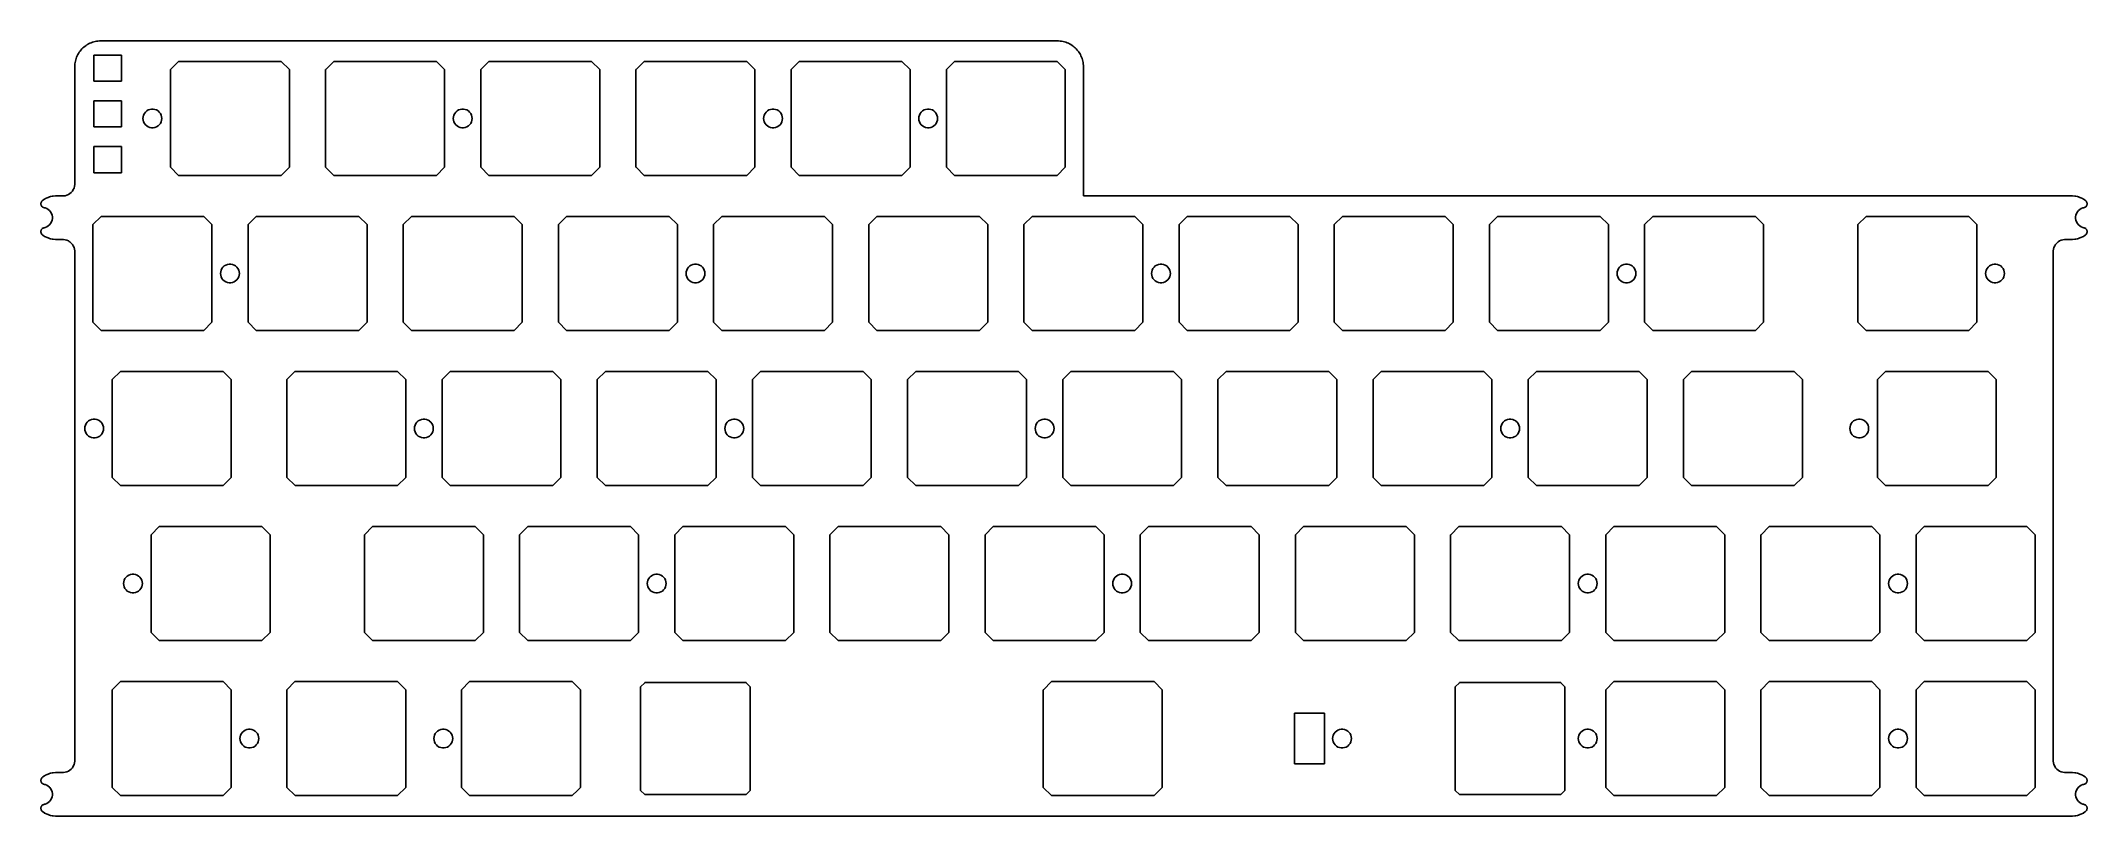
# Model space of a CAD drawing. Extents: x 24 to 276, y -144 to -49.
import ezdxf

# ---------------------------------------------------------------- set-up
doc = ezdxf.new("R2010")
doc.units = 0
doc.layers.add('BLACK', color=7, linetype='CONTINUOUS')

msp = doc.modelspace()

# ---------------------------------------------------------------- linework, layer by layer
at = {"layer": 'BLACK', "linetype": 'CONTINUOUS'}
for p, q in [((29.3331, -50.3347), (29.4471, -50.2071)), ((29.4471, -50.2071), (29.4475, -50.2067)), ((29.4475, -50.2067), (29.5693, -50.085)), ((29.5693, -50.085), (29.5696, -50.0846)), ((29.5696, -50.0846), (29.6972, -49.9706)), ((29.6972, -49.9706), (29.6975, -49.9703)), ((29.6975, -49.9703), (29.8313, -49.862)), ((29.8313, -49.862), (29.8318, -49.8616)), ((29.8318, -49.8616), (29.9716, -49.7625)), ((29.9716, -49.7625), (29.9718, -49.7623)), ((29.9718, -49.7623), (30.1159, -49.6687)), ((30.1159, -49.6687), (30.1165, -49.6683)), ((30.1165, -49.6683), (30.2669, -49.5852)), ((30.2669, -49.5852), (30.2672, -49.5851)), ((30.2672, -49.5851), (30.4198, -49.5073)), ((30.4198, -49.5073), (30.4205, -49.507)), ((30.4205, -49.507), (30.5802, -49.4408)), ((30.5802, -49.4408), (30.5804, -49.4408)), ((30.5804, -49.4408), (30.7393, -49.3798)), ((30.7393, -49.3798), (30.7402, -49.3795)), ((30.7402, -49.3795), (30.9083, -49.3311)), ((30.9083, -49.331), (31.0707, -49.2875)), ((30.9083, -49.3311), (30.9083, -49.331)), ((31.0707, -49.2875), (31.0718, -49.2873)), ((31.0718, -49.2873), (31.2492, -49.2571)), ((31.2492, -49.2571), (31.2493, -49.2571)), ((31.2493, -49.2571), (31.2493, -49.2572)), ((31.2493, -49.2572), (31.2494, -49.2571)), ((31.2494, -49.2571), (31.4103, -49.2316)), ((31.4103, -49.2316), (31.4114, -49.2315)), ((31.4114, -49.2315), (31.6168, -49.22)), ((31.6168, -49.22), (31.7497, -49.213)), ((31.6168, -49.22), (31.6168, -49.22)), ((31.6168, -49.22), (31.6168, -49.22)), ((31.7497, -49.213), (31.7503, -49.213)), ((31.7503, -49.213), (31.7505, -49.213)), ((31.7505, -49.213), (149.225, -49.213)), ((149.225, -49.213), (149.225, -49.213)), ((149.225, -49.213), (149.225, -49.213)), ((149.225, -49.213), (149.358, -49.22)), ((149.358, -49.22), (149.358, -49.22)), ((149.358, -49.22), (149.358, -49.22)), ((149.358, -49.22), (149.359, -49.22)), ((149.359, -49.22), (149.564, -49.2315)), ((149.564, -49.2315), (149.565, -49.2316)), ((149.565, -49.2316), (149.726, -49.2572)), ((149.726, -49.2572), (149.903, -49.2873)), ((149.903, -49.2873), (149.904, -49.2875)), ((149.904, -49.2875), (150.067, -49.3311)), ((150.067, -49.3311), (150.067, -49.3311)), ((150.067, -49.3311), (150.235, -49.3795)), ((150.235, -49.3795), (150.236, -49.3798)), ((150.236, -49.3798), (150.395, -49.4408)), ((150.395, -49.4408), (150.395, -49.4409)), ((150.395, -49.4409), (150.554, -49.507)), ((150.554, -49.507), (150.555, -49.5074)), ((150.555, -49.5074), (150.708, -49.5851)), ((150.708, -49.5851), (150.708, -49.5853)), ((150.708, -49.5853), (150.858, -49.6684)), ((150.858, -49.6684), (150.859, -49.6688)), ((150.859, -49.6688), (151.003, -49.7623)), ((151.003, -49.7623), (151.003, -49.7625)), ((151.003, -49.7625), (151.129, -49.8519)), ((151.129, -49.8519), (151.143, -49.8616)), ((151.143, -49.8616), (151.144, -49.8621)), ((151.144, -49.8621), (151.277, -49.9703)), ((151.277, -49.9703), (151.278, -49.9707)), ((151.278, -49.9707), (151.405, -50.0846)), ((151.405, -50.0846), (151.406, -50.085)), ((151.406, -50.085), (151.527, -50.2067)), ((151.527, -50.2067), (151.528, -50.2072)), ((151.528, -50.2072), (151.642, -50.3347)), ((28.5755, -52.3872), (28.5757, -52.3835)), ((28.5755, -52.3878), (28.5755, -52.3872)), ((28.5755, -54.1527), (28.5755, -52.3878)), ((28.5757, -52.3835), (28.5825, -52.2542)), ((28.5825, -52.2542), (28.594, -52.0489)), ((28.594, -52.0489), (28.5941, -52.0478)), ((28.5941, -52.0478), (28.6196, -51.8868)), ((28.6196, -51.8868), (28.6498, -51.7093)), ((28.6196, -51.8868), (28.6196, -51.8868)), ((28.6498, -51.7093), (28.65, -51.7082)), ((28.65, -51.7082), (28.6935, -51.5459)), ((28.6935, -51.5459), (28.6936, -51.5458)), ((28.6936, -51.5457), (28.742, -51.3777)), ((28.6936, -51.5458), (28.6936, -51.5457)), ((28.742, -51.3777), (28.7423, -51.3768)), ((28.7423, -51.3768), (28.8033, -51.2179)), ((28.8033, -51.2177), (28.8695, -51.058)), ((28.8033, -51.2179), (28.8033, -51.2177)), ((28.8695, -51.058), (28.8698, -51.0573)), ((28.8698, -51.0573), (28.9476, -50.9047)), ((28.9476, -50.9047), (28.9477, -50.9044)), ((28.9477, -50.9044), (29.0308, -50.754)), ((29.0308, -50.754), (29.0312, -50.7534)), ((29.0312, -50.7534), (29.1248, -50.6093)), ((29.1248, -50.6093), (29.125, -50.6091)), ((29.125, -50.6091), (29.2241, -50.4693)), ((29.2241, -50.4693), (29.2245, -50.4688)), ((29.2245, -50.4688), (29.3328, -50.335)), ((29.3328, -50.335), (29.3331, -50.3347)), ((30.8986, -50.9519), (30.8985, -50.9523)), ((30.8985, -50.9523), (30.8985, -50.9524)), ((30.8985, -50.9524), (30.8985, -54.1526)), ((30.8989, -50.9518), (30.8986, -50.9519)), ((30.899, -50.9518), (30.8989, -50.9518)), ((30.8991, -50.9518), (30.899, -50.9518)), ((34.2989, -50.9518), (30.8991, -50.9518)), ((34.299, -50.9518), (34.2989, -50.9518)), ((34.2991, -50.9518), (34.299, -50.9518)), ((34.2994, -50.9519), (34.2991, -50.9518)), ((34.2995, -50.9523), (34.2994, -50.9519)), ((34.2995, -50.9524), (34.2995, -50.9523)), ((34.2995, -54.1526), (34.2995, -50.9524)), ((40.3246, -52.7372), (40.3245, -52.7375)), ((40.3245, -52.7375), (40.3245, -52.7376)), ((40.3245, -52.7376), (40.3245, -64.7374)), ((40.3247, -52.7371), (40.3246, -52.7371)), ((40.3246, -52.7371), (40.3246, -52.7372)), ((40.3246, -52.7372), (40.3246, -52.7372)), ((40.3261, -52.7357), (40.3247, -52.7371)), ((41.3232, -51.7386), (40.3261, -52.7357)), ((40.3261, -52.7357), (40.3261, -52.7357)), ((41.3246, -51.7372), (41.3232, -51.7386)), ((41.3232, -51.7386), (41.3232, -51.7386)), ((41.3248, -51.7371), (41.3246, -51.7371)), ((41.3246, -51.7371), (41.3246, -51.7372)), ((41.325, -51.737), (41.3248, -51.7371)), ((41.3251, -51.737), (41.325, -51.737)), ((53.9249, -51.737), (41.3251, -51.737)), ((53.925, -51.737), (53.9249, -51.737)), ((53.9253, -51.7371), (53.925, -51.737)), ((53.9254, -51.7371), (53.9253, -51.7371)), ((53.9254, -51.7372), (53.9254, -51.7371)), ((54.9253, -52.7371), (53.9254, -51.7372)), ((54.9254, -52.7371), (54.9253, -52.7371)), ((54.9254, -52.7372), (54.9254, -52.7371)), ((54.9255, -52.7375), (54.9254, -52.7372)), ((54.9255, -52.7376), (54.9255, -52.7375)), ((54.9255, -64.7374), (54.9255, -52.7376)), ((59.3746, -52.7372), (59.3745, -52.7375)), ((59.3745, -52.7375), (59.3745, -52.7376)), ((59.3745, -52.7376), (59.3745, -64.7374)), ((59.3747, -52.7371), (59.3746, -52.7371)), ((59.3746, -52.7371), (59.3746, -52.7372)), ((59.3746, -52.7372), (59.3746, -52.7372)), ((59.3761, -52.7357), (59.3747, -52.7371)), ((60.3732, -51.7386), (59.3761, -52.7357)), ((59.3761, -52.7357), (59.3761, -52.7357)), ((60.3746, -51.7372), (60.3732, -51.7386)), ((60.3732, -51.7386), (60.3732, -51.7386)), ((60.3748, -51.7371), (60.3746, -51.7371)), ((60.3746, -51.7371), (60.3746, -51.7372)), ((60.375, -51.737), (60.3748, -51.7371)), ((60.3751, -51.737), (60.375, -51.737)), ((72.9749, -51.737), (60.3751, -51.737)), ((72.975, -51.737), (72.9749, -51.737)), ((72.9753, -51.7371), (72.975, -51.737)), ((72.9754, -51.7371), (72.9753, -51.7371)), ((72.9754, -51.7372), (72.9754, -51.7371)), ((73.9753, -52.7371), (72.9754, -51.7372)), ((73.9754, -52.7371), (73.9753, -52.7371)), ((73.9754, -52.7372), (73.9754, -52.7371)), ((73.9755, -52.7375), (73.9754, -52.7372)), ((73.9755, -52.7376), (73.9755, -52.7375)), ((73.9755, -58.7375), (73.9755, -52.7376)), ((78.4246, -52.7372), (78.4245, -52.7375)), ((78.4245, -52.7375), (78.4245, -52.7376)), ((78.4245, -52.7376), (78.4245, -64.7374)), ((78.4247, -52.7371), (78.4246, -52.7371)), ((78.4246, -52.7371), (78.4246, -52.7372)), ((78.4246, -52.7372), (78.4246, -52.7372)), ((78.4261, -52.7357), (78.4247, -52.7371)), ((79.4232, -51.7386), (78.4261, -52.7357)), ((78.4261, -52.7357), (78.4261, -52.7357)), ((79.4246, -51.7372), (79.4232, -51.7386)), ((79.4232, -51.7386), (79.4232, -51.7386)), ((79.4248, -51.7371), (79.4246, -51.7371)), ((79.4246, -51.7371), (79.4246, -51.7372)), ((79.425, -51.737), (79.4248, -51.7371)), ((79.4251, -51.737), (79.425, -51.737)), ((92.0249, -51.737), (79.4251, -51.737)), ((92.025, -51.737), (92.0249, -51.737)), ((92.0253, -51.7371), (92.025, -51.737)), ((92.0254, -51.7371), (92.0253, -51.7371)), ((92.0254, -51.7372), (92.0254, -51.7371)), ((93.0253, -52.7371), (92.0254, -51.7372)), ((93.0254, -52.7371), (93.0253, -52.7371)), ((93.0254, -52.7372), (93.0254, -52.7371)), ((93.0255, -52.7375), (93.0254, -52.7372)), ((93.0255, -52.7376), (93.0255, -52.7375)), ((93.0255, -64.7374), (93.0255, -52.7376)), ((97.4746, -52.7372), (97.4745, -52.7375)), ((97.4745, -52.7375), (97.4745, -52.7376)), ((97.4745, -52.7376), (97.4745, -64.7374)), ((97.4747, -52.7371), (97.4746, -52.7371)), ((97.4746, -52.7371), (97.4746, -52.7372)), ((97.4746, -52.7372), (97.4746, -52.7372)), ((97.4761, -52.7357), (97.4747, -52.7371)), ((98.4732, -51.7386), (97.4761, -52.7357)), ((97.4761, -52.7357), (97.4761, -52.7357)), ((98.4746, -51.7372), (98.4732, -51.7386)), ((98.4732, -51.7386), (98.4732, -51.7386)), ((98.4748, -51.7371), (98.4746, -51.7371)), ((98.4746, -51.7371), (98.4746, -51.7372)), ((98.475, -51.737), (98.4748, -51.7371)), ((98.4751, -51.737), (98.475, -51.737)), ((111.075, -51.737), (98.4751, -51.737)), ((111.075, -51.7371), (111.075, -51.737)), ((111.075, -51.737), (111.075, -51.737)), ((111.075, -51.7372), (111.075, -51.7371)), ((111.075, -51.7371), (111.075, -51.7371)), ((112.075, -52.7371), (111.075, -51.7372)), ((112.075, -52.7372), (112.075, -52.7371)), ((112.075, -52.7371), (112.075, -52.7371)), ((112.076, -52.7375), (112.075, -52.7372)), ((112.075, -52.7376), (112.076, -52.7375)), ((112.075, -58.7375), (112.075, -52.7376)), ((116.525, -52.7372), (116.524, -52.7375)), ((116.524, -52.7375), (116.524, -52.7376)), ((116.524, -52.7376), (116.524, -64.7374)), ((116.526, -52.7357), (116.525, -52.7371)), ((116.525, -52.7371), (116.525, -52.7371)), ((116.525, -52.7371), (116.525, -52.7372)), ((116.525, -52.7372), (116.525, -52.7372)), ((117.523, -51.7386), (116.526, -52.7357)), ((116.526, -52.7357), (116.526, -52.7357)), ((117.525, -51.7372), (117.523, -51.7386)), ((117.523, -51.7386), (117.523, -51.7386)), ((130.125, -51.737), (117.525, -51.737)), ((117.525, -51.737), (117.525, -51.737)), ((117.525, -51.737), (117.525, -51.7371)), ((117.525, -51.7371), (117.525, -51.7371)), ((117.525, -51.7371), (117.525, -51.7372)), ((130.125, -51.7371), (130.125, -51.737)), ((130.125, -51.737), (130.125, -51.737)), ((130.125, -51.7372), (130.125, -51.7371)), ((130.125, -51.7371), (130.125, -51.7371)), ((131.125, -52.7371), (130.125, -51.7372)), ((131.125, -52.7372), (131.125, -52.7371)), ((131.125, -52.7371), (131.125, -52.7371)), ((131.126, -52.7375), (131.125, -52.7372)), ((131.125, -52.7376), (131.126, -52.7375)), ((131.125, -58.7375), (131.125, -52.7376)), ((135.575, -52.7372), (135.574, -52.7375)), ((135.574, -52.7375), (135.575, -52.7376)), ((135.576, -52.7357), (135.575, -52.7371)), ((135.575, -52.7371), (135.575, -52.7371)), ((135.575, -52.7371), (135.575, -52.7372)), ((135.575, -52.7372), (135.575, -52.7372)), ((135.575, -52.7376), (135.575, -64.7374)), ((136.573, -51.7386), (135.576, -52.7357)), ((135.576, -52.7357), (135.576, -52.7357)), ((136.575, -51.7372), (136.573, -51.7386)), ((136.573, -51.7386), (136.573, -51.7386)), ((149.175, -51.737), (136.575, -51.737)), ((136.575, -51.737), (136.575, -51.737)), ((136.575, -51.737), (136.575, -51.7371)), ((136.575, -51.7371), (136.575, -51.7371)), ((136.575, -51.7371), (136.575, -51.7372)), ((149.175, -51.7371), (149.175, -51.737)), ((149.175, -51.737), (149.175, -51.737)), ((149.175, -51.7372), (149.175, -51.7371)), ((149.175, -51.7371), (149.175, -51.7371)), ((150.175, -52.7371), (149.175, -51.7372)), ((150.175, -52.7372), (150.175, -52.7371)), ((150.175, -52.7371), (150.175, -52.7371)), ((150.176, -52.7375), (150.175, -52.7372)), ((150.175, -52.7376), (150.176, -52.7375)), ((150.175, -64.7374), (150.175, -52.7376)), ((151.642, -50.3347), (151.642, -50.3351)), ((151.642, -50.3351), (151.75, -50.4688)), ((151.75, -50.4688), (151.751, -50.4694)), ((151.751, -50.4694), (151.792, -50.527)), ((151.792, -50.527), (151.85, -50.609)), ((151.85, -50.609), (151.85, -50.6094)), ((151.85, -50.6094), (151.88, -50.6556)), ((151.88, -50.6556), (151.944, -50.7534)), ((151.944, -50.7534), (151.944, -50.7541)), ((151.944, -50.7541), (152.027, -50.9044)), ((152.027, -50.9044), (152.027, -50.9047)), ((152.027, -50.9047), (152.105, -51.0572)), ((152.105, -51.0572), (152.105, -51.0581)), ((152.105, -51.0581), (152.172, -51.2177)), ((152.172, -51.2177), (152.172, -51.218)), ((152.172, -51.218), (152.233, -51.3768)), ((152.233, -51.3768), (152.233, -51.3777)), ((152.233, -51.3777), (152.281, -51.5457)), ((152.281, -51.5457), (152.281, -51.5459)), ((152.281, -51.5459), (152.325, -51.7083)), ((152.325, -51.7083), (152.325, -51.7093)), ((152.325, -51.7093), (152.355, -51.8866)), ((152.355, -51.8866), (152.355, -51.8868)), ((152.355, -51.8868), (152.381, -52.0478)), ((152.381, -52.0478), (152.381, -52.049)), ((152.381, -52.049), (152.393, -52.2542)), ((152.393, -52.2542), (152.393, -52.2542)), ((152.393, -52.2542), (152.399, -52.3872)), ((152.399, -52.3872), (152.399, -52.3878)), ((152.399, -52.3878), (152.399, -52.388)), ((152.399, -52.388), (152.399, -68.2624)), ((28.5755, -59.7852), (28.5755, -54.1527)), ((30.8985, -54.1526), (30.8985, -54.1527)), ((30.8985, -54.1527), (30.8985, -54.1528)), ((30.8985, -54.1528), (30.8986, -54.1531)), ((30.8986, -54.1531), (30.899, -54.1532)), ((30.899, -54.1532), (30.8991, -54.1532)), ((30.8991, -54.1532), (34.2989, -54.1532)), ((34.2989, -54.1532), (34.299, -54.1532)), ((34.299, -54.1532), (34.2994, -54.1531)), ((34.2994, -54.1531), (34.2995, -54.1528)), ((34.2995, -54.1527), (34.2995, -54.1526)), ((34.2995, -54.1528), (34.2995, -54.1527)), ((30.8986, -56.5844), (30.8985, -56.5848)), ((30.8985, -56.5848), (30.8985, -56.5849)), ((30.8985, -56.5849), (30.8985, -59.7851)), ((30.8989, -56.5843), (30.8986, -56.5844)), ((30.899, -56.5843), (30.8989, -56.5843)), ((30.8991, -56.5843), (30.899, -56.5843)), ((34.2989, -56.5843), (30.8991, -56.5843)), ((34.299, -56.5843), (34.2989, -56.5843)), ((34.2991, -56.5843), (34.299, -56.5843)), ((34.2994, -56.5844), (34.2991, -56.5843)), ((34.2995, -56.5848), (34.2994, -56.5844)), ((34.2995, -56.5849), (34.2995, -56.5848)), ((34.2995, -58.7375), (34.2995, -56.5849)), ((37.5845, -57.7035), (37.4041, -57.8152)), ((37.585, -57.7032), (37.5845, -57.7035)), ((37.5845, -57.7035), (37.5845, -57.7035)), ((37.5855, -57.703), (37.585, -57.7032)), ((37.7833, -57.6264), (37.5855, -57.703)), ((37.5855, -57.703), (37.5855, -57.703)), ((37.7838, -57.6262), (37.7833, -57.6264)), ((37.7833, -57.6264), (37.7833, -57.6264)), ((37.7843, -57.6261), (37.7838, -57.6262)), ((37.9929, -57.5871), (37.7843, -57.6261)), ((37.7843, -57.6261), (37.7843, -57.6261)), ((37.9934, -57.587), (37.9929, -57.5871)), ((37.9929, -57.5871), (37.9929, -57.5871)), ((38.2066, -57.587), (37.9934, -57.587)), ((38.2071, -57.5871), (38.2066, -57.587)), ((38.4157, -57.6261), (38.2071, -57.5871)), ((38.2071, -57.5871), (38.2071, -57.5871)), ((38.4162, -57.6262), (38.4157, -57.6261)), ((38.4157, -57.6261), (38.4157, -57.6261)), ((38.4167, -57.6264), (38.4162, -57.6262)), ((38.6145, -57.703), (38.4167, -57.6264)), ((38.4167, -57.6264), (38.4167, -57.6264)), ((38.615, -57.7032), (38.6145, -57.703)), ((38.6145, -57.703), (38.6145, -57.703)), ((38.6155, -57.7035), (38.615, -57.7032)), ((38.7959, -57.8152), (38.6155, -57.7035)), ((38.6155, -57.7035), (38.6155, -57.7035)), ((75.6845, -57.7035), (75.5041, -57.8152)), ((75.685, -57.7032), (75.6845, -57.7035)), ((75.6845, -57.7035), (75.6845, -57.7035)), ((75.6855, -57.703), (75.685, -57.7032)), ((75.8833, -57.6264), (75.6855, -57.703)), ((75.6855, -57.703), (75.6855, -57.703)), ((75.8838, -57.6262), (75.8833, -57.6264)), ((75.8833, -57.6264), (75.8833, -57.6264)), ((75.8843, -57.6261), (75.8838, -57.6262)), ((76.0929, -57.5871), (75.8843, -57.6261)), ((75.8843, -57.6261), (75.8843, -57.6261)), ((76.0934, -57.587), (76.0929, -57.5871)), ((76.0929, -57.5871), (76.0929, -57.5871)), ((76.3066, -57.587), (76.0934, -57.587)), ((76.3071, -57.5871), (76.3066, -57.587)), ((76.5157, -57.6261), (76.3071, -57.5871)), ((76.3071, -57.5871), (76.3071, -57.5871)), ((76.5162, -57.6262), (76.5157, -57.6261)), ((76.5157, -57.6261), (76.5157, -57.6261)), ((76.5167, -57.6264), (76.5162, -57.6262)), ((76.7145, -57.703), (76.5167, -57.6264)), ((76.5167, -57.6264), (76.5167, -57.6264)), ((76.715, -57.7032), (76.7145, -57.703)), ((76.7145, -57.703), (76.7145, -57.703)), ((76.7155, -57.7035), (76.715, -57.7032)), ((76.8959, -57.8152), (76.7155, -57.7035)), ((76.7155, -57.7035), (76.7155, -57.7035)), ((113.785, -57.7035), (113.604, -57.8152)), ((113.983, -57.6264), (113.785, -57.703)), ((113.785, -57.703), (113.785, -57.703)), ((113.785, -57.703), (113.785, -57.7032)), ((113.785, -57.7032), (113.785, -57.7035)), ((113.785, -57.7035), (113.785, -57.7035)), ((113.984, -57.6262), (113.983, -57.6264)), ((113.983, -57.6264), (113.983, -57.6264)), ((114.193, -57.5871), (113.984, -57.6261)), ((113.984, -57.6261), (113.984, -57.6261)), ((113.984, -57.6261), (113.984, -57.6262)), ((114.407, -57.587), (114.193, -57.587)), ((114.193, -57.587), (114.193, -57.5871)), ((114.193, -57.5871), (114.193, -57.5871)), ((114.407, -57.5871), (114.407, -57.587)), ((114.616, -57.6261), (114.407, -57.5871)), ((114.407, -57.5871), (114.407, -57.5871)), ((114.616, -57.6262), (114.616, -57.6261)), ((114.616, -57.6261), (114.616, -57.6261)), ((114.617, -57.6264), (114.616, -57.6262)), ((114.815, -57.703), (114.617, -57.6264)), ((114.617, -57.6264), (114.617, -57.6264)), ((114.815, -57.7032), (114.815, -57.703)), ((114.815, -57.703), (114.815, -57.703)), ((114.815, -57.7035), (114.815, -57.7032)), ((114.996, -57.8152), (114.815, -57.7035)), ((114.815, -57.7035), (114.815, -57.7035)), ((132.835, -57.7035), (132.654, -57.8152)), ((133.033, -57.6264), (132.835, -57.703)), ((132.835, -57.703), (132.835, -57.703)), ((132.835, -57.703), (132.835, -57.7032)), ((132.835, -57.7032), (132.835, -57.7035)), ((132.835, -57.7035), (132.835, -57.7035)), ((133.034, -57.6262), (133.033, -57.6264)), ((133.033, -57.6264), (133.033, -57.6264)), ((133.243, -57.5871), (133.034, -57.6261)), ((133.034, -57.6261), (133.034, -57.6261)), ((133.034, -57.6261), (133.034, -57.6262)), ((133.457, -57.587), (133.243, -57.587)), ((133.243, -57.587), (133.243, -57.5871)), ((133.243, -57.5871), (133.243, -57.5871)), ((133.457, -57.5871), (133.457, -57.587)), ((133.666, -57.6261), (133.457, -57.5871)), ((133.457, -57.5871), (133.457, -57.5871)), ((133.666, -57.6262), (133.666, -57.6261)), ((133.666, -57.6261), (133.666, -57.6261)), ((133.667, -57.6264), (133.666, -57.6262)), ((133.865, -57.703), (133.667, -57.6264)), ((133.667, -57.6264), (133.667, -57.6264)), ((133.865, -57.7032), (133.865, -57.703)), ((133.865, -57.703), (133.865, -57.703)), ((133.865, -57.7035), (133.865, -57.7032)), ((134.046, -57.8152), (133.865, -57.7035)), ((133.865, -57.7035), (133.865, -57.7035)), ((28.5755, -65.405), (28.5755, -59.7852)), ((30.8985, -59.7851), (30.8985, -59.7852)), ((30.8985, -59.7852), (30.8985, -59.7853)), ((30.8985, -59.7853), (30.8986, -59.7856)), ((30.8986, -59.7856), (30.899, -59.7857)), ((30.899, -59.7857), (30.8991, -59.7857)), ((30.8991, -59.7857), (34.2989, -59.7857)), ((34.2989, -59.7857), (34.299, -59.7857)), ((34.299, -59.7857), (34.2994, -59.7856)), ((34.2994, -59.7856), (34.2995, -59.7853)), ((34.2995, -59.7851), (34.2995, -58.7375)), ((34.2995, -59.7852), (34.2995, -59.7851)), ((34.2995, -59.7853), (34.2995, -59.7852)), ((36.9642, -58.5252), (36.9446, -58.7375)), ((36.9446, -58.7375), (36.9642, -58.9498)), ((36.9644, -58.5247), (36.9642, -58.5252)), ((36.9642, -58.9498), (36.9644, -58.9503)), ((37.0224, -58.3206), (36.9644, -58.5247)), ((36.9644, -58.5247), (36.9644, -58.5247)), ((36.9644, -58.9503), (36.9644, -58.9503)), ((36.9644, -58.9503), (37.0224, -59.1544)), ((37.0226, -58.3201), (37.0224, -58.3206)), ((37.0224, -58.3206), (37.0224, -58.3206)), ((37.0224, -59.1544), (37.0226, -59.1549)), ((37.0228, -58.3196), (37.0226, -58.3201)), ((37.0226, -59.1549), (37.1176, -59.3458)), ((37.1174, -58.1297), (37.0228, -58.3196)), ((37.0228, -58.3196), (37.0228, -58.3196)), ((37.1176, -58.1292), (37.1174, -58.1297)), ((37.1174, -58.1297), (37.1174, -58.1297)), ((37.1179, -58.1288), (37.1176, -58.1292)), ((37.1176, -59.3458), (37.118, -59.3462)), ((37.118, -58.1288), (37.1179, -58.1288)), ((37.2458, -57.9595), (37.118, -58.1288)), ((37.118, -59.3462), (37.118, -59.3462)), ((37.118, -59.3462), (37.2458, -59.5155)), ((37.2461, -57.9591), (37.2458, -57.9595)), ((37.2458, -57.9595), (37.2458, -57.9595)), ((37.2458, -59.5155), (37.2458, -59.5155)), ((37.2458, -59.5155), (37.2461, -59.5159)), ((37.2465, -57.9587), (37.2461, -57.9591)), ((37.2461, -59.5159), (37.2465, -59.5163)), ((37.4033, -57.8158), (37.2465, -57.9587)), ((37.2465, -57.9587), (37.2465, -57.9587)), ((37.2465, -59.5163), (37.4033, -59.6592)), ((37.4037, -57.8154), (37.4033, -57.8158)), ((37.4033, -57.8158), (37.4033, -57.8158)), ((37.4033, -59.6592), (37.4033, -59.6592)), ((37.4033, -59.6592), (37.4037, -59.6596)), ((37.4041, -57.8152), (37.4037, -57.8154)), ((37.4037, -59.6596), (37.585, -59.7718)), ((37.4041, -57.8152), (37.4041, -57.8152)), ((37.585, -59.7718), (37.7838, -59.8488)), ((37.7838, -59.8488), (37.9934, -59.888)), ((37.9934, -59.888), (38.2061, -59.888)), ((38.2061, -59.888), (38.2066, -59.888)), ((38.2066, -59.888), (38.4162, -59.8488)), ((38.4162, -59.8488), (38.615, -59.7718)), ((38.615, -59.7718), (38.7963, -59.6596)), ((38.7963, -57.8154), (38.7959, -57.8152)), ((38.7959, -57.8152), (38.7959, -57.8152)), ((38.7967, -57.8158), (38.7963, -57.8154)), ((38.7963, -59.6596), (38.9539, -59.5159)), ((38.8015, -57.8202), (38.7967, -57.8158)), ((38.7967, -57.8158), (38.7967, -57.8158)), ((38.9539, -57.9591), (38.8015, -57.8202)), ((39.0824, -58.1292), (38.9539, -57.9591)), ((38.9539, -59.5159), (39.0824, -59.3458)), ((39.1774, -58.3201), (39.0824, -58.1292)), ((39.0824, -59.3458), (39.1774, -59.1549)), ((39.2358, -58.5252), (39.1774, -58.3201)), ((39.1774, -59.1549), (39.2358, -58.9498)), ((39.2554, -58.7375), (39.2358, -58.5252)), ((39.2358, -58.9498), (39.2554, -58.7375)), ((73.9755, -64.7374), (73.9755, -58.7375)), ((75.0642, -58.5252), (75.0446, -58.7375)), ((75.0446, -58.7375), (75.0642, -58.9498)), ((75.0644, -58.5247), (75.0642, -58.5252)), ((75.0642, -58.9498), (75.0644, -58.9503)), ((75.1224, -58.3206), (75.0644, -58.5247)), ((75.0644, -58.5247), (75.0644, -58.5247)), ((75.0644, -58.9503), (75.0644, -58.9503)), ((75.0644, -58.9503), (75.1224, -59.1544)), ((75.1225, -58.3206), (75.1224, -58.3206)), ((75.1224, -59.1544), (75.1226, -59.1549)), ((75.1226, -58.3201), (75.1225, -58.3206)), ((75.1228, -58.3196), (75.1226, -58.3201)), ((75.1226, -59.1549), (75.2176, -59.3458)), ((75.2174, -58.1297), (75.1228, -58.3196)), ((75.1228, -58.3196), (75.1228, -58.3196)), ((75.2176, -58.1292), (75.2174, -58.1297)), ((75.2174, -58.1297), (75.2174, -58.1297)), ((75.2179, -58.1288), (75.2176, -58.1292)), ((75.2176, -59.3458), (75.218, -59.3462)), ((75.218, -58.1288), (75.2179, -58.1288)), ((75.3458, -57.9595), (75.218, -58.1288)), ((75.218, -59.3462), (75.218, -59.3462)), ((75.218, -59.3462), (75.3458, -59.5155)), ((75.3461, -57.9591), (75.3458, -57.9595)), ((75.3458, -57.9595), (75.3458, -57.9595)), ((75.3458, -59.5155), (75.3458, -59.5155)), ((75.3458, -59.5155), (75.3461, -59.5159)), ((75.3465, -57.9587), (75.3461, -57.9591)), ((75.3461, -59.5159), (75.3465, -59.5163)), ((75.5033, -57.8158), (75.3465, -57.9587)), ((75.3465, -57.9587), (75.3465, -57.9587)), ((75.3465, -59.5163), (75.5033, -59.6592)), ((75.5037, -57.8154), (75.5033, -57.8158)), ((75.5033, -57.8158), (75.5033, -57.8158)), ((75.5033, -59.6592), (75.5033, -59.6592)), ((75.5033, -59.6592), (75.5037, -59.6596)), ((75.5041, -57.8152), (75.5037, -57.8154)), ((75.5037, -59.6596), (75.685, -59.7718)), ((75.5041, -57.8152), (75.5041, -57.8152)), ((75.685, -59.7718), (75.8838, -59.8488)), ((75.8838, -59.8488), (76.0934, -59.888)), ((76.0934, -59.888), (76.3061, -59.888)), ((76.3061, -59.888), (76.3066, -59.888)), ((76.3066, -59.888), (76.5162, -59.8488)), ((76.5162, -59.8488), (76.715, -59.7718)), ((76.715, -59.7718), (76.8963, -59.6596)), ((76.8963, -57.8154), (76.8959, -57.8152)), ((76.8959, -57.8152), (76.8959, -57.8152)), ((76.8967, -57.8158), (76.8963, -57.8154)), ((76.8963, -59.6596), (77.0539, -59.5159)), ((76.9015, -57.8202), (76.8967, -57.8158)), ((76.8967, -57.8158), (76.8967, -57.8158)), ((77.0539, -57.9591), (76.9015, -57.8202)), ((77.1824, -58.1292), (77.0539, -57.9591)), ((77.0539, -59.5159), (77.1824, -59.3458)), ((77.2774, -58.3201), (77.1824, -58.1292)), ((77.1824, -59.3458), (77.2774, -59.1549)), ((77.3358, -58.5252), (77.2774, -58.3201)), ((77.2774, -59.1549), (77.3358, -58.9498)), ((77.3554, -58.7375), (77.3358, -58.5252)), ((77.3358, -58.9498), (77.3554, -58.7375)), ((112.075, -64.7374), (112.075, -58.7375)), ((113.164, -58.5252), (113.145, -58.7375)), ((113.145, -58.7375), (113.164, -58.9498)), ((113.222, -58.3206), (113.164, -58.5247)), ((113.164, -58.5247), (113.164, -58.5247)), ((113.164, -58.5247), (113.164, -58.5252)), ((113.164, -58.9498), (113.164, -58.9503)), ((113.164, -58.9503), (113.164, -58.9503)), ((113.164, -58.9503), (113.222, -59.1544)), ((113.223, -58.3201), (113.222, -58.3206)), ((113.222, -58.3206), (113.222, -58.3206)), ((113.222, -59.1544), (113.223, -59.1549)), ((113.317, -58.1297), (113.223, -58.3196)), ((113.223, -58.3196), (113.223, -58.3196)), ((113.223, -58.3196), (113.223, -58.3201)), ((113.223, -59.1549), (113.318, -59.3458)), ((113.318, -58.1292), (113.317, -58.1297)), ((113.317, -58.1297), (113.317, -58.1297)), ((113.446, -57.9595), (113.318, -58.1288)), ((113.318, -58.1288), (113.318, -58.1288)), ((113.318, -58.1288), (113.318, -58.1292)), ((113.318, -59.3458), (113.318, -59.3462)), ((113.318, -59.3462), (113.318, -59.3462)), ((113.318, -59.3462), (113.446, -59.5155)), ((113.447, -57.9587), (113.446, -57.9591)), ((113.446, -57.9591), (113.446, -57.9595)), ((113.446, -57.9595), (113.446, -57.9595)), ((113.446, -59.5155), (113.446, -59.5155)), ((113.446, -59.5155), (113.446, -59.5159)), ((113.446, -59.5159), (113.447, -59.5163)), ((113.603, -57.8158), (113.447, -57.9587)), ((113.447, -57.9587), (113.447, -57.9587)), ((113.447, -59.5163), (113.603, -59.6592)), ((113.604, -57.8154), (113.603, -57.8158)), ((113.603, -57.8158), (113.603, -57.8158)), ((113.603, -59.6592), (113.603, -59.6592)), ((113.603, -59.6592), (113.604, -59.6596)), ((113.604, -57.8152), (113.604, -57.8152)), ((113.604, -57.8152), (113.604, -57.8154)), ((113.604, -59.6596), (113.785, -59.7718)), ((113.785, -59.7718), (113.984, -59.8488)), ((113.984, -59.8488), (114.193, -59.888)), ((114.193, -59.888), (114.406, -59.888)), ((114.406, -59.888), (114.407, -59.888)), ((114.407, -59.888), (114.616, -59.8488)), ((114.616, -59.8488), (114.815, -59.7718)), ((114.815, -59.7718), (114.996, -59.6596)), ((114.996, -57.8154), (114.996, -57.8152)), ((114.996, -57.8152), (114.996, -57.8152)), ((114.997, -57.8158), (114.996, -57.8154)), ((114.996, -59.6596), (115.154, -59.5159)), ((115.001, -57.8202), (114.997, -57.8158)), ((114.997, -57.8158), (114.997, -57.8158)), ((115.154, -57.9591), (115.001, -57.8202)), ((115.282, -58.1292), (115.154, -57.9591)), ((115.154, -59.5159), (115.282, -59.3458)), ((115.377, -58.3201), (115.282, -58.1292)), ((115.282, -59.3458), (115.377, -59.1549)), ((115.436, -58.5252), (115.377, -58.3201)), ((115.377, -59.1549), (115.436, -58.9498)), ((115.455, -58.7375), (115.436, -58.5252)), ((115.436, -58.9498), (115.455, -58.7375)), ((131.125, -64.7374), (131.125, -58.7375)), ((132.214, -58.5252), (132.195, -58.7375)), ((132.195, -58.7375), (132.214, -58.9498)), ((132.272, -58.3206), (132.214, -58.5247)), ((132.214, -58.5247), (132.214, -58.5247)), ((132.214, -58.5247), (132.214, -58.5252)), ((132.214, -58.9498), (132.214, -58.9503)), ((132.214, -58.9503), (132.214, -58.9503)), ((132.214, -58.9503), (132.272, -59.1544)), ((132.273, -58.3201), (132.272, -58.3206)), ((132.272, -58.3206), (132.272, -58.3206)), ((132.272, -59.1544), (132.273, -59.1549)), ((132.367, -58.1297), (132.273, -58.3196)), ((132.273, -58.3196), (132.273, -58.3196)), ((132.273, -58.3196), (132.273, -58.3201)), ((132.273, -59.1549), (132.368, -59.3458)), ((132.368, -58.1292), (132.367, -58.1297)), ((132.367, -58.1297), (132.367, -58.1297)), ((132.496, -57.9595), (132.368, -58.1288)), ((132.368, -58.1288), (132.368, -58.1288)), ((132.368, -58.1288), (132.368, -58.1292)), ((132.368, -59.3458), (132.368, -59.3462)), ((132.368, -59.3462), (132.368, -59.3462)), ((132.368, -59.3462), (132.496, -59.5155)), ((132.497, -57.9587), (132.496, -57.9591)), ((132.496, -57.9591), (132.496, -57.9595)), ((132.496, -57.9595), (132.496, -57.9595)), ((132.496, -59.5155), (132.496, -59.5155)), ((132.496, -59.5155), (132.496, -59.5159)), ((132.496, -59.5159), (132.497, -59.5163)), ((132.653, -57.8158), (132.497, -57.9587)), ((132.497, -57.9587), (132.497, -57.9587)), ((132.497, -59.5163), (132.653, -59.6592)), ((132.654, -57.8154), (132.653, -57.8158)), ((132.653, -57.8158), (132.653, -57.8158)), ((132.653, -59.6592), (132.653, -59.6592)), ((132.653, -59.6592), (132.654, -59.6596)), ((132.654, -57.8152), (132.654, -57.8152)), ((132.654, -57.8152), (132.654, -57.8154)), ((132.654, -59.6596), (132.835, -59.7718)), ((132.835, -59.7718), (133.034, -59.8488)), ((133.034, -59.8488), (133.243, -59.888)), ((133.243, -59.888), (133.456, -59.888)), ((133.456, -59.888), (133.457, -59.888)), ((133.457, -59.888), (133.666, -59.8488)), ((133.666, -59.8488), (133.865, -59.7718)), ((133.865, -59.7718), (134.046, -59.6596)), ((134.046, -57.8154), (134.046, -57.8152)), ((134.046, -57.8152), (134.046, -57.8152)), ((134.047, -57.8158), (134.046, -57.8154)), ((134.046, -59.6596), (134.204, -59.5159)), ((134.051, -57.8202), (134.047, -57.8158)), ((134.047, -57.8158), (134.047, -57.8158)), ((134.204, -57.9591), (134.051, -57.8202)), ((134.332, -58.1292), (134.204, -57.9591)), ((134.204, -59.5159), (134.332, -59.3458)), ((134.427, -58.3201), (134.332, -58.1292)), ((134.332, -59.3458), (134.427, -59.1549)), ((134.486, -58.5252), (134.427, -58.3201)), ((134.427, -59.1549), (134.486, -58.9498)), ((134.505, -58.7375), (134.486, -58.5252)), ((134.486, -58.9498), (134.505, -58.7375)), ((30.8996, -62.2042), (30.8995, -62.2046)), ((30.8995, -62.2046), (30.8995, -62.2047)), ((30.8995, -62.2047), (30.8995, -65.4049)), ((30.8999, -62.2041), (30.8996, -62.2042)), ((30.9, -62.2041), (30.8999, -62.2041)), ((30.9001, -62.2041), (30.9, -62.2041)), ((34.2999, -62.2041), (30.9001, -62.2041)), ((34.3, -62.2041), (34.2999, -62.2041)), ((34.3001, -62.2041), (34.3, -62.2041)), ((34.3004, -62.2042), (34.3001, -62.2041)), ((34.3005, -62.2046), (34.3004, -62.2042)), ((34.3005, -62.2047), (34.3005, -62.2046)), ((34.3005, -64.7375), (34.3005, -62.2047)), ((34.3005, -65.4049), (34.3005, -64.7375)), ((40.3245, -64.7374), (40.3245, -64.7375)), ((40.3245, -64.7375), (40.3246, -64.7378)), ((40.3246, -64.7378), (40.3246, -64.7379)), ((40.3246, -64.7379), (40.3247, -64.7379)), ((40.3247, -64.7379), (41.3246, -65.7378)), ((53.9254, -65.7378), (54.9253, -64.7379)), ((54.9253, -64.7379), (54.9254, -64.7379)), ((54.9254, -64.7377), (54.9255, -64.7375)), ((54.9254, -64.7379), (54.9254, -64.7377)), ((54.9255, -64.7375), (54.9255, -64.7374)), ((59.3745, -64.7374), (59.3745, -64.7375)), ((59.3745, -64.7375), (59.3746, -64.7378)), ((59.3746, -64.7378), (59.3746, -64.7379)), ((59.3746, -64.7379), (59.3747, -64.7379)), ((59.3747, -64.7379), (60.3746, -65.7378)), ((72.9754, -65.7378), (73.9753, -64.7379)), ((73.9753, -64.7379), (73.9754, -64.7379)), ((73.9754, -64.7377), (73.9755, -64.7375)), ((73.9754, -64.7379), (73.9754, -64.7377)), ((73.9755, -64.7375), (73.9755, -64.7374)), ((78.4245, -64.7374), (78.4245, -64.7375)), ((78.4245, -64.7375), (78.4246, -64.7378)), ((78.4246, -64.7378), (78.4246, -64.7379)), ((78.4246, -64.7379), (78.4247, -64.7379)), ((78.4247, -64.7379), (79.4246, -65.7378)), ((92.0254, -65.7378), (93.0253, -64.7379)), ((93.0253, -64.7379), (93.0254, -64.7379)), ((93.0254, -64.7377), (93.0255, -64.7375)), ((93.0254, -64.7379), (93.0254, -64.7377)), ((93.0255, -64.7375), (93.0255, -64.7374)), ((97.4745, -64.7374), (97.4745, -64.7375)), ((97.4745, -64.7375), (97.4746, -64.7378)), ((97.4746, -64.7378), (97.4746, -64.7379)), ((97.4746, -64.7379), (97.4747, -64.7379)), ((97.4747, -64.7379), (98.4746, -65.7378)), ((111.075, -65.7378), (112.075, -64.7379)), ((112.076, -64.7375), (112.075, -64.7374)), ((112.075, -64.7377), (112.076, -64.7375)), ((112.075, -64.7379), (112.075, -64.7377)), ((112.075, -64.7379), (112.075, -64.7379)), ((116.524, -64.7374), (116.524, -64.7375)), ((116.524, -64.7375), (116.525, -64.7378)), ((116.525, -64.7378), (116.525, -64.7379)), ((116.525, -64.7379), (116.525, -64.7379)), ((116.525, -64.7379), (117.525, -65.7378)), ((130.125, -65.7378), (131.125, -64.7379)), ((131.126, -64.7375), (131.125, -64.7374)), ((131.125, -64.7377), (131.126, -64.7375)), ((131.125, -64.7379), (131.125, -64.7377)), ((131.125, -64.7379), (131.125, -64.7379)), ((135.575, -64.7374), (135.574, -64.7375)), ((135.574, -64.7375), (135.575, -64.7378)), ((135.575, -64.7378), (135.575, -64.7379)), ((135.575, -64.7379), (135.575, -64.7379)), ((135.575, -64.7379), (136.575, -65.7378)), ((149.175, -65.7378), (150.175, -64.7379)), ((150.176, -64.7375), (150.175, -64.7374)), ((150.175, -64.7377), (150.176, -64.7375)), ((150.175, -64.7379), (150.175, -64.7377)), ((150.175, -64.7379), (150.175, -64.7379)), ((28.1387, -67.8262), (28.2793, -67.664)), ((28.2793, -67.664), (28.3953, -67.4834)), ((28.3953, -67.4834), (28.4845, -67.2882)), ((28.4845, -67.2882), (28.545, -67.0823)), ((28.545, -67.0823), (28.5755, -66.8698)), ((28.5755, -66.762), (28.5755, -65.405)), ((28.5755, -66.7625), (28.5755, -66.762)), ((28.5755, -66.8698), (28.5755, -66.7625)), ((30.8995, -65.4049), (30.8995, -65.405)), ((30.8995, -65.405), (30.8995, -65.4051)), ((30.8995, -65.4051), (30.8996, -65.4054)), ((30.8996, -65.4054), (30.9, -65.4055)), ((30.9, -65.4055), (30.9001, -65.4055)), ((30.9001, -65.4055), (34.2999, -65.4055)), ((34.2999, -65.4055), (34.3, -65.4055)), ((34.3, -65.4055), (34.3004, -65.4054)), ((34.3004, -65.4054), (34.3005, -65.4051)), ((34.3005, -65.405), (34.3005, -65.4049)), ((34.3005, -65.4051), (34.3005, -65.405)), ((41.3246, -65.7378), (41.3246, -65.7379)), ((41.3246, -65.7379), (41.3247, -65.7379)), ((41.3247, -65.7379), (41.325, -65.738)), ((41.325, -65.738), (41.3251, -65.738)), ((41.3251, -65.738), (53.9249, -65.738)), ((53.9249, -65.738), (53.925, -65.738)), ((53.925, -65.738), (53.9253, -65.7379)), ((53.9253, -65.7379), (53.9253, -65.7379)), ((53.9253, -65.7379), (53.9254, -65.7379)), ((53.9254, -65.7379), (53.9254, -65.7378)), ((60.3746, -65.7378), (60.3746, -65.7379)), ((60.3746, -65.7379), (60.3747, -65.7379)), ((60.3747, -65.7379), (60.375, -65.738)), ((60.375, -65.738), (60.3751, -65.738)), ((60.3751, -65.738), (72.9749, -65.738)), ((72.9749, -65.738), (72.975, -65.738)), ((72.975, -65.738), (72.9753, -65.7379)), ((72.9753, -65.7379), (72.9753, -65.7379)), ((72.9753, -65.7379), (72.9754, -65.7379)), ((72.9754, -65.7379), (72.9754, -65.7378)), ((79.4246, -65.7378), (79.4246, -65.7379)), ((79.4246, -65.7379), (79.4247, -65.7379)), ((79.4247, -65.7379), (79.425, -65.738)), ((79.425, -65.738), (79.4251, -65.738)), ((79.4251, -65.738), (92.0249, -65.738)), ((92.0249, -65.738), (92.025, -65.738)), ((92.025, -65.738), (92.0253, -65.7379)), ((92.0253, -65.7379), (92.0253, -65.7379)), ((92.0253, -65.7379), (92.0254, -65.7379)), ((92.0254, -65.7379), (92.0254, -65.7378)), ((98.4746, -65.7378), (98.4746, -65.7379)), ((98.4746, -65.7379), (98.4747, -65.7379)), ((98.4747, -65.7379), (98.475, -65.738)), ((98.475, -65.738), (98.4751, -65.738)), ((98.4751, -65.738), (111.075, -65.738)), ((111.075, -65.7379), (111.075, -65.7378)), ((111.075, -65.738), (111.075, -65.7379)), ((111.075, -65.7379), (111.075, -65.7379)), ((111.075, -65.7379), (111.075, -65.7379)), ((111.075, -65.738), (111.075, -65.738)), ((117.525, -65.7378), (117.525, -65.7379)), ((117.525, -65.7379), (117.525, -65.7379)), ((117.525, -65.7379), (117.525, -65.738)), ((117.525, -65.738), (117.525, -65.738)), ((117.525, -65.738), (130.125, -65.738)), ((130.125, -65.7379), (130.125, -65.7378)), ((130.125, -65.738), (130.125, -65.7379)), ((130.125, -65.7379), (130.125, -65.7379)), ((130.125, -65.7379), (130.125, -65.7379)), ((130.125, -65.738), (130.125, -65.738)), ((136.575, -65.7378), (136.575, -65.7379)), ((136.575, -65.7379), (136.575, -65.7379)), ((136.575, -65.7379), (136.575, -65.738)), ((136.575, -65.738), (136.575, -65.738)), ((136.575, -65.738), (149.175, -65.738)), ((149.175, -65.7379), (149.175, -65.7378)), ((149.175, -65.738), (149.175, -65.7379)), ((149.175, -65.7379), (149.175, -65.7379)), ((149.175, -65.7379), (149.175, -65.7379)), ((149.175, -65.738), (149.175, -65.738)), ((24.4188, -69.2322), (24.4201, -69.1713)), ((24.4188, -69.2334), (24.4188, -69.2322)), ((24.4252, -69.3037), (24.4188, -69.2334)), ((24.4201, -69.1713), (24.4203, -69.1694)), ((24.4203, -69.1694), (24.4343, -69.0987)), ((24.4255, -69.3053), (24.4252, -69.3037)), ((24.4396, -69.3649), (24.4255, -69.3053)), ((24.4343, -69.0987), (24.4345, -69.0979)), ((24.4345, -69.0979), (24.4506, -69.0408)), ((24.4401, -69.3665), (24.4396, -69.3649)), ((24.466, -69.4322), (24.4401, -69.3665)), ((24.4506, -69.0408), (24.4515, -69.0386)), ((24.4515, -69.0386), (24.4868, -68.9708)), ((24.4665, -69.4333), (24.466, -69.4322)), ((24.495, -69.4871), (24.4665, -69.4333)), ((24.4868, -68.9708), (24.487, -68.9705)), ((24.487, -68.9705), (24.5148, -68.9229)), ((24.4961, -69.4888), (24.495, -69.4871)), ((24.5403, -69.5456), (24.4961, -69.4888)), ((24.5148, -68.9229), (24.5165, -68.9208)), ((24.5165, -68.9208), (24.5828, -68.8519)), ((24.5408, -69.5463), (24.5403, -69.5456)), ((24.5809, -69.59), (24.5408, -69.5463)), ((24.5826, -69.5916), (24.5809, -69.59)), ((24.6275, -69.6239), (24.5826, -69.5916)), ((24.5828, -68.8519), (24.6076, -68.8269)), ((24.6076, -68.8269), (24.6091, -68.8256)), ((24.6091, -68.8256), (24.6451, -68.8007)), ((24.6446, -69.6362), (24.6275, -69.6239)), ((24.645, -69.6365), (24.6446, -69.6362)), ((24.6911, -69.6665), (24.645, -69.6365)), ((24.6451, -68.8007), (24.8739, -68.6458)), ((24.6936, -69.6677), (24.6911, -69.6665)), ((24.788, -69.7009), (24.6936, -69.6677)), ((24.7881, -69.7009), (24.788, -69.7009)), ((24.817, -69.7105), (24.7881, -69.7009)), ((24.8184, -69.7109), (24.817, -69.7105)), ((24.823, -69.7118), (24.8184, -69.7109)), ((24.9228, -69.7317), (24.823, -69.7118)), ((24.8739, -68.6458), (24.8748, -68.6453)), ((24.8748, -68.6453), (24.984, -68.5862)), ((24.9229, -69.7317), (24.9228, -69.7317)), ((24.9233, -69.7318), (24.9229, -69.7317)), ((24.9238, -69.732), (24.9233, -69.7318)), ((25.124, -69.809), (24.9238, -69.732)), ((24.9238, -69.732), (24.9238, -69.732)), ((24.984, -68.5862), (24.9842, -68.5861)), ((24.9842, -68.5861), (25.1651, -68.4959)), ((25.1245, -69.8092), (25.124, -69.809)), ((25.124, -69.809), (25.124, -69.809)), ((25.3094, -69.9198), (25.1245, -69.8092)), ((25.1651, -68.4959), (25.1659, -68.4955)), ((25.1659, -68.4955), (25.2918, -68.4444)), ((25.2918, -68.4444), (25.2923, -68.4442)), ((25.2923, -68.4442), (25.475, -68.3815)), ((25.4727, -70.0605), (25.3094, -69.9198)), ((25.6095, -70.227), (25.4727, -70.0605)), ((25.475, -68.3815), (25.4756, -68.3813)), ((25.4756, -68.3813), (25.6064, -68.3444)), ((25.6064, -68.3444), (25.6071, -68.3442)), ((25.6071, -68.3442), (25.8053, -68.3043)), ((25.7158, -70.4145), (25.6095, -70.227)), ((25.8053, -68.3043), (25.8056, -68.3043)), ((25.8056, -68.3043), (25.928, -68.2839)), ((25.928, -68.2839), (25.9291, -68.2837)), ((25.9291, -68.2837), (26.2047, -68.2655)), ((26.2047, -68.2655), (26.2497, -68.263)), ((26.2497, -68.263), (26.2503, -68.263)), ((26.2503, -68.263), (27.1819, -68.263)), ((27.1819, -68.263), (27.1823, -68.263)), ((27.1823, -68.263), (27.3948, -68.2325)), ((27.3948, -68.2325), (27.6007, -68.172)), ((27.6007, -68.172), (27.7959, -68.0828)), ((27.7959, -68.0828), (27.9765, -67.9668)), ((27.9765, -67.9668), (28.1387, -67.8262)), ((152.399, -68.2624), (152.399, -68.2625)), ((152.399, -68.2625), (152.399, -68.2626)), ((152.399, -68.2626), (152.4, -68.2629)), ((152.4, -68.2629), (152.4, -68.263)), ((152.4, -68.263), (152.4, -68.263)), ((152.4, -68.263), (273.787, -68.263)), ((273.787, -68.263), (273.787, -68.263)), ((273.787, -68.263), (273.788, -68.263)), ((273.788, -68.263), (273.833, -68.2655)), ((273.833, -68.2655), (274.108, -68.2837)), ((274.108, -68.2837), (274.109, -68.2839)), ((274.109, -68.2839), (274.232, -68.3043)), ((274.232, -68.3043), (274.232, -68.3043)), ((274.232, -68.3043), (274.43, -68.3442)), ((274.428, -70.2274), (274.322, -70.4141)), ((274.564, -70.0609), (274.428, -70.2266)), ((274.428, -70.2266), (274.428, -70.2266)), ((274.428, -70.2266), (274.428, -70.227)), ((274.428, -70.227), (274.428, -70.2274)), ((274.428, -70.2274), (274.428, -70.2274)), ((274.43, -68.3442), (274.431, -68.3444)), ((274.431, -68.3444), (274.562, -68.3813)), ((274.562, -68.3813), (274.562, -68.3815)), ((274.562, -68.3815), (274.745, -68.4442)), ((274.565, -70.0605), (274.564, -70.0609)), ((274.564, -70.0609), (274.564, -70.0609)), ((274.728, -69.9201), (274.565, -70.0602)), ((274.565, -70.0602), (274.565, -70.0602)), ((274.565, -70.0602), (274.565, -70.0605)), ((274.913, -69.8094), (274.728, -69.9196)), ((274.728, -69.9196), (274.728, -69.9196)), ((274.728, -69.9196), (274.728, -69.9198)), ((274.728, -69.9198), (274.728, -69.9201)), ((274.728, -69.9201), (274.728, -69.9201)), ((274.745, -68.4442), (274.746, -68.4444)), ((274.746, -68.4444), (274.872, -68.4955)), ((274.872, -68.4955), (274.872, -68.4959)), ((274.872, -68.4959), (275.053, -68.5861)), ((275.114, -69.732), (274.913, -69.809)), ((274.913, -69.809), (274.913, -69.809)), ((274.913, -69.809), (274.913, -69.8092)), ((274.913, -69.8092), (274.913, -69.8094)), ((274.913, -69.8094), (274.913, -69.8094)), ((275.053, -68.5861), (275.054, -68.5862)), ((275.054, -68.5862), (275.163, -68.6453)), ((275.115, -69.7317), (275.114, -69.7318)), ((275.114, -69.7318), (275.114, -69.732)), ((275.114, -69.732), (275.114, -69.732)), ((275.219, -69.7109), (275.115, -69.7317)), ((275.115, -69.7317), (275.115, -69.7317)), ((275.163, -68.6453), (275.164, -68.6458)), ((275.164, -68.6458), (275.392, -68.8007)), ((275.22, -69.7108), (275.219, -69.7109)), ((275.219, -69.7109), (275.219, -69.7109)), ((275.221, -69.7104), (275.22, -69.7108)), ((275.22, -69.7108), (275.22, -69.7108)), ((275.245, -69.7025), (275.221, -69.7104)), ((275.344, -69.6677), (275.245, -69.7024)), ((275.245, -69.7024), (275.245, -69.7025)), ((275.346, -69.6665), (275.344, -69.6677)), ((275.393, -69.6366), (275.346, -69.6665)), ((275.392, -68.8007), (275.393, -68.8008)), ((275.393, -68.8008), (275.429, -68.8259)), ((275.455, -69.5917), (275.393, -69.6363)), ((275.393, -69.6363), (275.393, -69.6366)), ((275.429, -68.8259), (275.43, -68.8272)), ((275.43, -68.8272), (275.452, -68.8486)), ((275.452, -68.8486), (275.452, -68.8487)), ((275.452, -68.8487), (275.521, -68.9207)), ((275.457, -69.5901), (275.455, -69.5917)), ((275.497, -69.5463), (275.457, -69.5901)), ((275.542, -69.4888), (275.497, -69.5456)), ((275.497, -69.5456), (275.497, -69.5463)), ((275.521, -68.9207), (275.523, -68.9229)), ((275.523, -68.9229), (275.551, -68.9704)), ((275.543, -69.4871), (275.542, -69.4888)), ((275.571, -69.4334), (275.543, -69.4871)), ((275.551, -68.9704), (275.551, -68.9709)), ((275.551, -68.9709), (275.586, -69.0385)), ((275.572, -69.4322), (275.571, -69.4334)), ((275.598, -69.3665), (275.572, -69.4322)), ((275.586, -69.0385), (275.587, -69.0407)), ((275.587, -69.0407), (275.603, -69.0978)), ((275.612, -69.3054), (275.598, -69.3649)), ((275.598, -69.3649), (275.598, -69.3665)), ((275.603, -69.0978), (275.603, -69.0987)), ((275.603, -69.0987), (275.617, -69.1693)), ((275.619, -69.2334), (275.612, -69.3037)), ((275.612, -69.3037), (275.612, -69.3054)), ((275.617, -69.1693), (275.618, -69.1713)), ((275.618, -69.1713), (275.619, -69.2321)), ((275.619, -69.2321), (275.619, -69.2334)), ((24.4187, -72.6429), (24.4188, -72.6416)), ((24.42, -72.7037), (24.4187, -72.6429)), ((24.4188, -72.6416), (24.4251, -72.5713)), ((24.4202, -72.7057), (24.42, -72.7037)), ((24.4342, -72.7763), (24.4202, -72.7057)), ((24.4251, -72.5713), (24.4254, -72.5697)), ((24.4254, -72.5697), (24.4395, -72.5101)), ((24.4344, -72.7772), (24.4342, -72.7763)), ((24.4342, -72.7763), (24.4342, -72.7763)), ((24.4505, -72.8343), (24.4344, -72.7772)), ((24.4395, -72.5101), (24.44, -72.5085)), ((24.44, -72.5085), (24.4659, -72.4428)), ((24.4514, -72.8365), (24.4505, -72.8343)), ((24.4867, -72.9042), (24.4514, -72.8365)), ((24.4659, -72.4428), (24.4664, -72.4417)), ((24.4664, -72.4417), (24.4949, -72.3879)), ((24.4949, -72.3879), (24.496, -72.3862)), ((24.496, -72.3862), (24.5402, -72.3294)), ((24.5402, -72.3294), (24.5408, -72.3288)), ((24.5408, -72.3288), (24.5808, -72.2849)), ((24.5808, -72.2849), (24.5826, -72.2834)), ((24.5826, -72.2834), (24.6446, -72.2388)), ((24.6446, -72.2388), (24.6449, -72.2385)), ((24.6449, -72.2385), (24.6911, -72.2085)), ((24.6911, -72.2085), (24.6936, -72.2073)), ((24.6936, -72.2073), (24.7882, -72.1741)), ((24.7882, -72.1741), (24.8169, -72.1645)), ((24.8169, -72.1645), (24.8183, -72.1641)), ((24.8183, -72.1641), (24.9233, -72.1432)), ((24.9233, -72.1432), (25.1245, -72.0658)), ((25.1245, -72.0658), (25.3094, -71.9552)), ((25.3094, -71.9552), (25.4727, -71.8145)), ((25.4727, -71.8145), (25.6095, -71.648)), ((25.6095, -71.648), (25.7158, -71.4605)), ((25.7885, -70.6174), (25.7158, -70.4145)), ((25.7158, -71.4605), (25.7885, -71.2576)), ((25.8254, -70.8297), (25.7885, -70.6174)), ((25.7885, -71.2576), (25.8254, -71.0453)), ((25.8254, -71.0453), (25.8254, -70.8297)), ((30.7996, -71.7872), (30.7995, -71.7875)), ((30.7995, -71.7875), (30.7995, -71.7876)), ((30.7995, -71.7876), (30.7995, -83.7874)), ((30.7997, -71.7871), (30.7996, -71.7871)), ((30.7996, -71.7871), (30.7996, -71.7872)), ((30.7996, -71.7872), (30.7996, -71.7872)), ((30.8011, -71.7857), (30.7997, -71.7871)), ((31.7982, -70.7886), (30.8011, -71.7857)), ((30.8011, -71.7857), (30.8011, -71.7857)), ((31.7996, -70.7872), (31.7982, -70.7886)), ((31.7982, -70.7886), (31.7982, -70.7886)), ((31.7998, -70.7871), (31.7996, -70.7871)), ((31.7996, -70.7871), (31.7996, -70.7872)), ((31.8, -70.787), (31.7998, -70.7871)), ((31.8001, -70.787), (31.8, -70.787)), ((44.3999, -70.787), (31.8001, -70.787)), ((44.4, -70.787), (44.3999, -70.787)), ((44.4003, -70.7871), (44.4, -70.787)), ((44.4004, -70.7871), (44.4003, -70.7871)), ((44.4004, -70.7872), (44.4004, -70.7871)), ((45.4003, -71.7871), (44.4004, -70.7872)), ((45.4004, -71.7871), (45.4003, -71.7871)), ((45.4004, -71.7872), (45.4004, -71.7871)), ((45.4005, -71.7875), (45.4004, -71.7872)), ((45.4005, -71.7876), (45.4005, -71.7875)), ((45.4005, -77.7875), (45.4005, -71.7876)), ((49.8496, -71.7872), (49.8495, -71.7875)), ((49.8495, -71.7875), (49.8495, -71.7876)), ((49.8495, -71.7876), (49.8495, -83.7874)), ((49.8497, -71.7871), (49.8496, -71.7871)), ((49.8496, -71.7871), (49.8496, -71.7872)), ((49.8496, -71.7872), (49.8496, -71.7872)), ((49.8511, -71.7857), (49.8497, -71.7871)), ((50.8482, -70.7886), (49.8511, -71.7857)), ((49.8511, -71.7857), (49.8511, -71.7857)), ((50.8496, -70.7872), (50.8482, -70.7886)), ((50.8482, -70.7886), (50.8482, -70.7886)), ((50.8498, -70.7871), (50.8496, -70.7871)), ((50.8496, -70.7871), (50.8496, -70.7872)), ((50.85, -70.787), (50.8498, -70.7871)), ((50.8501, -70.787), (50.85, -70.787)), ((63.4499, -70.787), (50.8501, -70.787)), ((63.45, -70.787), (63.4499, -70.787)), ((63.4503, -70.7871), (63.45, -70.787)), ((63.4504, -70.7871), (63.4503, -70.7871)), ((63.4504, -70.7872), (63.4504, -70.7871)), ((64.4503, -71.7871), (63.4504, -70.7872)), ((64.4504, -71.7871), (64.4503, -71.7871)), ((64.4504, -71.7872), (64.4504, -71.7871)), ((64.4505, -71.7875), (64.4504, -71.7872)), ((64.4505, -71.7876), (64.4505, -71.7875)), ((64.4505, -83.7874), (64.4505, -71.7876)), ((68.8996, -71.7872), (68.8995, -71.7875)), ((68.8995, -71.7875), (68.8995, -71.7876)), ((68.8995, -71.7876), (68.8995, -83.7874)), ((68.8997, -71.7871), (68.8996, -71.7871)), ((68.8996, -71.7871), (68.8996, -71.7872)), ((68.8996, -71.7872), (68.8996, -71.7872)), ((68.9011, -71.7857), (68.8997, -71.7871)), ((69.8982, -70.7886), (68.9011, -71.7857)), ((68.9011, -71.7857), (68.9011, -71.7857)), ((69.8996, -70.7872), (69.8982, -70.7886)), ((69.8982, -70.7886), (69.8982, -70.7886)), ((69.8998, -70.7871), (69.8996, -70.7871)), ((69.8996, -70.7871), (69.8996, -70.7872)), ((69.9, -70.787), (69.8998, -70.7871)), ((69.9001, -70.787), (69.9, -70.787)), ((82.4999, -70.787), (69.9001, -70.787)), ((82.5, -70.787), (82.4999, -70.787)), ((82.5003, -70.7871), (82.5, -70.787)), ((82.5004, -70.7871), (82.5003, -70.7871)), ((82.5004, -70.7872), (82.5004, -70.7871)), ((83.5003, -71.7871), (82.5004, -70.7872)), ((83.5004, -71.7871), (83.5003, -71.7871)), ((83.5004, -71.7872), (83.5004, -71.7871)), ((83.5005, -71.7875), (83.5004, -71.7872)), ((83.5005, -71.7876), (83.5005, -71.7875)), ((83.5005, -83.7874), (83.5005, -71.7876)), ((87.9496, -71.7872), (87.9495, -71.7875)), ((87.9495, -71.7875), (87.9495, -71.7876)), ((87.9495, -71.7876), (87.9495, -83.7874)), ((87.9497, -71.7871), (87.9496, -71.7871)), ((87.9496, -71.7871), (87.9496, -71.7872)), ((87.9496, -71.7872), (87.9496, -71.7872)), ((87.9511, -71.7857), (87.9497, -71.7871)), ((88.9482, -70.7886), (87.9511, -71.7857)), ((87.9511, -71.7857), (87.9511, -71.7857)), ((88.9496, -70.7872), (88.9482, -70.7886)), ((88.9482, -70.7886), (88.9482, -70.7886)), ((88.9498, -70.7871), (88.9496, -70.7871)), ((88.9496, -70.7871), (88.9496, -70.7872)), ((88.95, -70.787), (88.9498, -70.7871)), ((88.9501, -70.787), (88.95, -70.787)), ((101.55, -70.787), (88.9501, -70.787)), ((101.55, -70.7871), (101.55, -70.787)), ((101.55, -70.787), (101.55, -70.787)), ((101.55, -70.7872), (101.55, -70.7871)), ((101.55, -70.7871), (101.55, -70.7871)), ((102.55, -71.7871), (101.55, -70.7872)), ((102.55, -71.7872), (102.55, -71.7871)), ((102.55, -71.7871), (102.55, -71.7871)), ((102.551, -71.7875), (102.55, -71.7872)), ((102.55, -71.7876), (102.551, -71.7875)), ((102.55, -77.7875), (102.55, -71.7876)), ((107, -71.7872), (106.999, -71.7875)), ((106.999, -71.7875), (106.999, -71.7876)), ((106.999, -71.7876), (106.999, -83.7874)), ((107.001, -71.7857), (107, -71.7871)), ((107, -71.7871), (107, -71.7871)), ((107, -71.7871), (107, -71.7872)), ((107, -71.7872), (107, -71.7872)), ((107.998, -70.7886), (107.001, -71.7857)), ((107.001, -71.7857), (107.001, -71.7857)), ((108, -70.7872), (107.998, -70.7886)), ((107.998, -70.7886), (107.998, -70.7886)), ((120.6, -70.787), (108, -70.787)), ((108, -70.787), (108, -70.787)), ((108, -70.787), (108, -70.7871)), ((108, -70.7871), (108, -70.7871)), ((108, -70.7871), (108, -70.7872)), ((120.6, -70.7871), (120.6, -70.787)), ((120.6, -70.787), (120.6, -70.787)), ((120.6, -70.7872), (120.6, -70.7871)), ((120.6, -70.7871), (120.6, -70.7871)), ((121.6, -71.7871), (120.6, -70.7872)), ((121.6, -71.7872), (121.6, -71.7871)), ((121.6, -71.7871), (121.6, -71.7871)), ((121.601, -71.7875), (121.6, -71.7872)), ((121.6, -71.7876), (121.601, -71.7875)), ((121.6, -83.7874), (121.6, -71.7876)), ((126.05, -71.7872), (126.049, -71.7875)), ((126.049, -71.7875), (126.049, -71.7876)), ((126.049, -71.7876), (126.049, -83.7874)), ((126.051, -71.7857), (126.05, -71.7871)), ((126.05, -71.7871), (126.05, -71.7871)), ((126.05, -71.7871), (126.05, -71.7872)), ((126.05, -71.7872), (126.05, -71.7872)), ((127.048, -70.7886), (126.051, -71.7857)), ((126.051, -71.7857), (126.051, -71.7857)), ((127.05, -70.7872), (127.048, -70.7886)), ((127.048, -70.7886), (127.048, -70.7886)), ((139.65, -70.787), (127.05, -70.787)), ((127.05, -70.787), (127.05, -70.787)), ((127.05, -70.787), (127.05, -70.7871)), ((127.05, -70.7871), (127.05, -70.7871)), ((127.05, -70.7871), (127.05, -70.7872)), ((139.65, -70.7871), (139.65, -70.787)), ((139.65, -70.787), (139.65, -70.787)), ((139.65, -70.7872), (139.65, -70.7871)), ((139.65, -70.7871), (139.65, -70.7871)), ((140.65, -71.7871), (139.65, -70.7872)), ((140.65, -71.7872), (140.65, -71.7871)), ((140.65, -71.7871), (140.65, -71.7871)), ((140.651, -71.7875), (140.65, -71.7872)), ((140.65, -71.7876), (140.651, -71.7875)), ((140.65, -83.7874), (140.65, -71.7876)), ((145.1, -71.7872), (145.099, -71.7875)), ((145.099, -71.7875), (145.1, -71.7876)), ((145.101, -71.7857), (145.1, -71.7871)), ((145.1, -71.7871), (145.1, -71.7871)), ((145.1, -71.7871), (145.1, -71.7872)), ((145.1, -71.7872), (145.1, -71.7872)), ((145.1, -71.7876), (145.1, -83.7874)), ((146.098, -70.7886), (145.101, -71.7857)), ((145.101, -71.7857), (145.101, -71.7857)), ((146.1, -70.7872), (146.098, -70.7886)), ((146.098, -70.7886), (146.098, -70.7886)), ((158.7, -70.787), (146.1, -70.787)), ((146.1, -70.787), (146.1, -70.787)), ((146.1, -70.787), (146.1, -70.7871)), ((146.1, -70.7871), (146.1, -70.7871)), ((146.1, -70.7871), (146.1, -70.7872)), ((158.7, -70.7871), (158.7, -70.787)), ((158.7, -70.787), (158.7, -70.787)), ((158.7, -70.7872), (158.7, -70.7871)), ((158.7, -70.7871), (158.7, -70.7871)), ((159.7, -71.7871), (158.7, -70.7872)), ((159.7, -71.7872), (159.7, -71.7871)), ((159.7, -71.7871), (159.7, -71.7871)), ((159.701, -71.7875), (159.7, -71.7872)), ((159.701, -71.7876), (159.701, -71.7875)), ((159.701, -77.7875), (159.701, -71.7876)), ((164.15, -71.7872), (164.149, -71.7875)), ((164.149, -71.7875), (164.149, -71.7876)), ((164.149, -71.7876), (164.149, -83.7874)), ((164.151, -71.7857), (164.15, -71.7871)), ((164.15, -71.7871), (164.15, -71.7871)), ((164.15, -71.7871), (164.15, -71.7872)), ((164.15, -71.7872), (164.15, -71.7872)), ((165.148, -70.7886), (164.151, -71.7857)), ((164.151, -71.7857), (164.151, -71.7857)), ((165.15, -70.7872), (165.148, -70.7886)), ((165.148, -70.7886), (165.148, -70.7886)), ((177.75, -70.787), (165.15, -70.787)), ((165.15, -70.787), (165.15, -70.787)), ((165.15, -70.787), (165.15, -70.7871)), ((165.15, -70.7871), (165.15, -70.7871)), ((165.15, -70.7871), (165.15, -70.7872)), ((177.75, -70.7871), (177.75, -70.787)), ((177.75, -70.787), (177.75, -70.787)), ((177.75, -70.7872), (177.75, -70.7871)), ((177.75, -70.7871), (177.75, -70.7871)), ((178.75, -71.7871), (177.75, -70.7872)), ((178.75, -71.7872), (178.75, -71.7871)), ((178.75, -71.7871), (178.75, -71.7871)), ((178.751, -71.7875), (178.75, -71.7872)), ((178.75, -71.7876), (178.751, -71.7875)), ((178.75, -83.7874), (178.75, -71.7876)), ((183.2, -71.7872), (183.199, -71.7875)), ((183.199, -71.7875), (183.2, -71.7876)), ((183.201, -71.7857), (183.2, -71.7871)), ((183.2, -71.7871), (183.2, -71.7871)), ((183.2, -71.7871), (183.2, -71.7872)), ((183.2, -71.7872), (183.2, -71.7872)), ((183.2, -71.7876), (183.2, -83.7874)), ((184.198, -70.7886), (183.201, -71.7857)), ((183.201, -71.7857), (183.201, -71.7857)), ((184.2, -70.7872), (184.198, -70.7886)), ((184.198, -70.7886), (184.198, -70.7886)), ((196.8, -70.787), (184.2, -70.787)), ((184.2, -70.787), (184.2, -70.787)), ((184.2, -70.787), (184.2, -70.7871)), ((184.2, -70.7871), (184.2, -70.7871)), ((184.2, -70.7871), (184.2, -70.7872)), ((196.8, -70.7871), (196.8, -70.787)), ((196.8, -70.787), (196.8, -70.787)), ((196.8, -70.7872), (196.8, -70.7871)), ((196.8, -70.7871), (196.8, -70.7871)), ((197.8, -71.7871), (196.8, -70.7872)), ((197.8, -71.7872), (197.8, -71.7871)), ((197.8, -71.7871), (197.8, -71.7871)), ((197.801, -71.7875), (197.8, -71.7872)), ((197.8, -71.7876), (197.801, -71.7875)), ((197.8, -83.7874), (197.8, -71.7876)), ((202.25, -71.7872), (202.249, -71.7875)), ((202.249, -71.7875), (202.249, -71.7876)), ((202.249, -71.7876), (202.249, -83.7874)), ((202.251, -71.7857), (202.25, -71.7871)), ((202.25, -71.7871), (202.25, -71.7871)), ((202.25, -71.7871), (202.25, -71.7872)), ((202.25, -71.7872), (202.25, -71.7872)), ((203.248, -70.7886), (202.251, -71.7857)), ((202.251, -71.7857), (202.251, -71.7857)), ((203.25, -70.7872), (203.248, -70.7886)), ((203.248, -70.7886), (203.248, -70.7886)), ((215.85, -70.787), (203.25, -70.787)), ((203.25, -70.787), (203.25, -70.787)), ((203.25, -70.787), (203.25, -70.7871)), ((203.25, -70.7871), (203.25, -70.7871)), ((203.25, -70.7871), (203.25, -70.7872)), ((215.85, -70.7871), (215.85, -70.787)), ((215.85, -70.787), (215.85, -70.787)), ((215.85, -70.7872), (215.85, -70.7871)), ((215.85, -70.7871), (215.85, -70.7871)), ((216.85, -71.7871), (215.85, -70.7872)), ((216.85, -71.7872), (216.85, -71.7871)), ((216.85, -71.7871), (216.85, -71.7871)), ((216.851, -71.7875), (216.85, -71.7872)), ((216.85, -71.7876), (216.851, -71.7875)), ((216.85, -77.7875), (216.85, -71.7876)), ((221.3, -71.7872), (221.299, -71.7875)), ((221.299, -71.7875), (221.299, -71.7876)), ((221.299, -71.7876), (221.299, -83.7874)), ((221.301, -71.7857), (221.3, -71.7871)), ((221.3, -71.7871), (221.3, -71.7871)), ((221.3, -71.7871), (221.3, -71.7872)), ((221.3, -71.7872), (221.3, -71.7872)), ((222.298, -70.7886), (221.301, -71.7857)), ((221.301, -71.7857), (221.301, -71.7857)), ((222.3, -70.7872), (222.298, -70.7886)), ((222.298, -70.7886), (222.298, -70.7886)), ((234.9, -70.787), (222.3, -70.787)), ((222.3, -70.787), (222.3, -70.787)), ((222.3, -70.787), (222.3, -70.7871)), ((222.3, -70.7871), (222.3, -70.7871)), ((222.3, -70.7871), (222.3, -70.7872)), ((234.9, -70.7871), (234.9, -70.787)), ((234.9, -70.787), (234.9, -70.787)), ((234.9, -70.7872), (234.9, -70.7871)), ((234.9, -70.7871), (234.9, -70.7871)), ((235.9, -71.7871), (234.9, -70.7872)), ((235.9, -71.7872), (235.9, -71.7871)), ((235.9, -71.7871), (235.9, -71.7871)), ((235.901, -71.7875), (235.9, -71.7872)), ((235.9, -71.7876), (235.901, -71.7875)), ((235.9, -83.7874), (235.9, -71.7876)), ((247.495, -71.7857), (247.493, -71.7871)), ((247.493, -71.7871), (247.493, -71.7871)), ((247.493, -71.7871), (247.493, -71.7872)), ((247.493, -71.7872), (247.493, -71.7872)), ((247.493, -71.7872), (247.493, -71.7875)), ((247.493, -71.7875), (247.493, -71.7876)), ((247.493, -71.7876), (247.493, -83.7874)), ((248.492, -70.7886), (247.495, -71.7857)), ((247.495, -71.7857), (247.495, -71.7857)), ((248.493, -70.7872), (248.492, -70.7886)), ((248.492, -70.7886), (248.492, -70.7886)), ((248.494, -70.7871), (248.493, -70.7871)), ((248.493, -70.7871), (248.493, -70.7872)), ((261.094, -70.787), (248.494, -70.787)), ((248.494, -70.787), (248.494, -70.787)), ((248.494, -70.787), (248.494, -70.7871)), ((261.094, -70.7871), (261.094, -70.787)), ((261.094, -70.787), (261.094, -70.787)), ((261.094, -70.7872), (261.094, -70.7871)), ((261.094, -70.7871), (261.094, -70.7871)), ((262.094, -71.7871), (261.094, -70.7872)), ((262.094, -71.7872), (262.094, -71.7871)), ((262.094, -71.7871), (262.094, -71.7871)), ((262.094, -71.7875), (262.094, -71.7872)), ((262.094, -71.7876), (262.094, -71.7875)), ((262.094, -77.7875), (262.094, -71.7876)), ((274.249, -70.6179), (274.212, -70.8293)), ((274.212, -70.8293), (274.212, -70.8293)), ((274.212, -70.8293), (274.212, -70.8297)), ((274.212, -70.8297), (274.212, -71.0453)), ((274.212, -71.0453), (274.212, -71.0457)), ((274.212, -71.0457), (274.212, -71.0457)), ((274.212, -71.0457), (274.249, -71.2571)), ((274.321, -70.415), (274.249, -70.6169)), ((274.249, -70.6169), (274.249, -70.6169)), ((274.249, -70.6169), (274.249, -70.6174)), ((274.249, -70.6174), (274.249, -70.6179)), ((274.249, -70.6179), (274.249, -70.6179)), ((274.249, -71.2571), (274.249, -71.2571)), ((274.249, -71.2571), (274.249, -71.2576)), ((274.249, -71.2576), (274.249, -71.2581)), ((274.249, -71.2581), (274.249, -71.2581)), ((274.249, -71.2581), (274.321, -71.46)), ((274.322, -70.4145), (274.321, -70.4149)), ((274.321, -70.4149), (274.321, -70.415)), ((274.321, -71.46), (274.322, -71.4605)), ((274.322, -70.4141), (274.322, -70.4141)), ((274.322, -70.4141), (274.322, -70.4145)), ((274.322, -71.4605), (274.428, -71.648)), ((274.428, -71.648), (274.565, -71.8145)), ((274.565, -71.8145), (274.728, -71.9552)), ((274.728, -71.9552), (274.913, -72.0658)), ((274.913, -72.0658), (275.114, -72.1432)), ((275.114, -72.1432), (275.215, -72.1634)), ((275.215, -72.1634), (275.219, -72.1641)), ((275.219, -72.1641), (275.221, -72.1645)), ((275.221, -72.1645), (275.249, -72.1741)), ((275.249, -72.1741), (275.344, -72.2073)), ((275.344, -72.2073), (275.346, -72.2085)), ((275.346, -72.2085), (275.374, -72.2262)), ((275.374, -72.2262), (275.392, -72.2385)), ((275.392, -72.2385), (275.393, -72.2388)), ((275.393, -72.2388), (275.455, -72.2834)), ((275.455, -72.2834), (275.457, -72.2849)), ((275.457, -72.2849), (275.497, -72.3287)), ((275.497, -72.3287), (275.497, -72.3294)), ((275.497, -72.3294), (275.541, -72.3862)), ((275.541, -72.3862), (275.543, -72.3879)), ((275.543, -72.3879), (275.559, -72.4182)), ((275.586, -72.8365), (275.551, -72.9041)), ((275.559, -72.4182), (275.571, -72.4417)), ((275.571, -72.4417), (275.572, -72.4428)), ((275.572, -72.4428), (275.597, -72.5085)), ((275.587, -72.8343), (275.586, -72.8365)), ((275.603, -72.7772), (275.587, -72.8343)), ((275.597, -72.5085), (275.598, -72.5101)), ((275.598, -72.5101), (275.612, -72.5697)), ((275.617, -72.7057), (275.603, -72.7763)), ((275.603, -72.7763), (275.603, -72.7772)), ((275.612, -72.5697), (275.612, -72.5713)), ((275.612, -72.5713), (275.619, -72.6416)), ((275.619, -72.6429), (275.617, -72.7037)), ((275.617, -72.7037), (275.617, -72.7057)), ((275.619, -72.6416), (275.619, -72.6429)), ((24.487, -72.9046), (24.4867, -72.9042)), ((24.5115, -72.9466), (24.487, -72.9046)), ((24.5147, -72.9521), (24.5115, -72.9466)), ((24.5164, -72.9543), (24.5147, -72.9521)), ((24.5858, -73.0263), (24.5164, -72.9543)), ((24.5859, -73.0264), (24.5858, -73.0263)), ((24.6071, -73.0478), (24.5859, -73.0264)), ((24.6087, -73.0491), (24.6071, -73.0478)), ((24.645, -73.0742), (24.6087, -73.0491)), ((24.6451, -73.0743), (24.645, -73.0742)), ((24.8739, -73.2292), (24.6451, -73.0743)), ((24.8749, -73.2297), (24.8739, -73.2292)), ((24.9839, -73.2887), (24.8749, -73.2297)), ((24.9843, -73.2889), (24.9839, -73.2887)), ((25.1651, -73.3791), (24.9843, -73.2889)), ((25.1659, -73.3795), (25.1651, -73.3791)), ((25.2917, -73.4306), (25.1659, -73.3795)), ((25.2923, -73.4308), (25.2917, -73.4306)), ((25.475, -73.4935), (25.2923, -73.4308)), ((25.4756, -73.4937), (25.475, -73.4935)), ((25.6063, -73.5306), (25.4756, -73.4937)), ((25.6072, -73.5308), (25.6063, -73.5306)), ((25.8053, -73.5707), (25.6072, -73.5308)), ((25.8057, -73.5707), (25.8053, -73.5707)), ((25.928, -73.5911), (25.8057, -73.5707)), ((25.9291, -73.5913), (25.928, -73.5911)), ((26.2047, -73.6095), (25.9291, -73.5913)), ((26.2048, -73.6095), (26.2047, -73.6095)), ((26.2497, -73.612), (26.2048, -73.6095)), ((26.2503, -73.612), (26.2497, -73.612)), ((27.1819, -73.612), (26.2503, -73.612)), ((27.1823, -73.612), (27.1819, -73.612)), ((27.1827, -73.6121), (27.1823, -73.612)), ((27.3944, -73.6425), (27.1827, -73.6121)), ((27.1827, -73.6121), (27.1827, -73.6121)), ((27.3948, -73.6425), (27.3944, -73.6425)), ((27.3944, -73.6425), (27.3944, -73.6425)), ((27.3952, -73.6427), (27.3948, -73.6425)), ((27.6003, -73.7029), (27.3952, -73.6427)), ((27.3952, -73.6427), (27.3952, -73.6427)), ((27.6007, -73.703), (27.6003, -73.7029)), ((27.6003, -73.7029), (27.6003, -73.7029)), ((27.7959, -73.7922), (27.6007, -73.703)), ((27.7963, -73.7924), (27.7959, -73.7922)), ((27.8875, -73.851), (27.7963, -73.7924)), ((27.7963, -73.7924), (27.7963, -73.7924)), ((27.9765, -73.9082), (27.8875, -73.851)), ((27.9768, -73.9085), (27.9765, -73.9082)), ((28.0585, -73.9793), (27.9768, -73.9085)), ((27.9768, -73.9085), (27.9768, -73.9085)), ((28.1387, -74.0488), (28.0585, -73.9793)), ((28.2793, -74.211), (28.1387, -74.0488)), ((28.3953, -74.3915), (28.2793, -74.211)), ((28.4845, -74.5868), (28.3953, -74.3915)), ((28.545, -74.7927), (28.4845, -74.5868)), ((28.5755, -75.0052), (28.545, -74.7927)), ((28.5755, -75.1124), (28.5755, -75.0052)), ((28.5755, -83.7875), (28.5755, -75.1124)), ((271.492, -74.7931), (271.462, -75.0048)), ((271.462, -75.0048), (271.462, -75.0048)), ((271.462, -75.0048), (271.462, -75.0052)), ((271.462, -75.0052), (271.462, -75.1124)), ((271.462, -75.1124), (271.462, -137.612)), ((271.493, -74.7927), (271.492, -74.7931)), ((271.492, -74.7931), (271.492, -74.7931)), ((271.553, -74.5872), (271.493, -74.7923)), ((271.493, -74.7923), (271.493, -74.7923)), ((271.493, -74.7923), (271.493, -74.7927)), ((271.642, -74.3919), (271.553, -74.5864)), ((271.553, -74.5864), (271.553, -74.5864)), ((271.553, -74.5864), (271.553, -74.5868)), ((271.553, -74.5868), (271.553, -74.5872)), ((271.553, -74.5872), (271.553, -74.5872)), ((271.758, -74.2113), (271.642, -74.3912)), ((271.642, -74.3912), (271.642, -74.3912)), ((271.642, -74.3912), (271.642, -74.3915)), ((271.642, -74.3915), (271.642, -74.3919)), ((271.642, -74.3919), (271.642, -74.3919)), ((271.899, -74.0491), (271.758, -74.2107)), ((271.758, -74.2107), (271.758, -74.2107)), ((271.758, -74.2107), (271.758, -74.211)), ((271.758, -74.211), (271.758, -74.2113)), ((271.758, -74.2113), (271.758, -74.2113)), ((272.061, -73.9085), (271.899, -74.0485)), ((271.899, -74.0485), (271.899, -74.0485)), ((271.899, -74.0485), (271.899, -74.0488)), ((271.899, -74.0488), (271.899, -74.0491)), ((271.899, -74.0491), (271.899, -74.0491)), ((272.241, -73.7924), (272.061, -73.908)), ((272.061, -73.908), (272.061, -73.908)), ((272.061, -73.908), (272.061, -73.9082)), ((272.061, -73.9082), (272.061, -73.9085)), ((272.061, -73.9085), (272.061, -73.9085)), ((272.242, -73.7922), (272.241, -73.7924)), ((272.241, -73.7924), (272.241, -73.7924)), ((272.436, -73.7032), (272.242, -73.792)), ((272.242, -73.792), (272.242, -73.792)), ((272.242, -73.792), (272.242, -73.7922)), ((272.437, -73.703), (272.436, -73.7032)), ((272.436, -73.7032), (272.436, -73.7032)), ((272.642, -73.6427), (272.437, -73.7029)), ((272.437, -73.7029), (272.437, -73.7029)), ((272.437, -73.7029), (272.437, -73.703)), ((272.643, -73.6425), (272.642, -73.6427)), ((272.642, -73.6427), (272.642, -73.6427)), ((272.855, -73.6121), (272.643, -73.6425)), ((272.643, -73.6425), (272.643, -73.6425)), ((272.643, -73.6425), (272.643, -73.6425)), ((272.962, -73.612), (272.855, -73.612)), ((272.855, -73.612), (272.855, -73.6121)), ((272.855, -73.6121), (272.855, -73.6121)), ((272.963, -73.612), (272.962, -73.612)), ((273.787, -73.612), (272.963, -73.612)), ((273.788, -73.612), (273.787, -73.612)), ((273.833, -73.6095), (273.788, -73.612)), ((274.108, -73.5913), (273.833, -73.6095)), ((273.833, -73.6095), (273.833, -73.6095)), ((274.11, -73.5911), (274.108, -73.5913)), ((274.232, -73.5707), (274.11, -73.5911)), ((274.43, -73.5308), (274.232, -73.5707)), ((274.232, -73.5707), (274.232, -73.5707)), ((274.431, -73.5306), (274.43, -73.5308)), ((274.562, -73.4937), (274.431, -73.5306)), ((274.745, -73.4308), (274.562, -73.4935)), ((274.562, -73.4935), (274.562, -73.4937)), ((274.746, -73.4306), (274.745, -73.4308)), ((274.872, -73.3795), (274.746, -73.4306)), ((275.053, -73.2889), (274.872, -73.3791)), ((274.872, -73.3791), (274.872, -73.3795)), ((275.054, -73.2887), (275.053, -73.2889)), ((275.163, -73.2297), (275.054, -73.2887)), ((275.164, -73.2292), (275.163, -73.2297)), ((275.392, -73.0743), (275.164, -73.2292)), ((275.393, -73.0742), (275.392, -73.0743)), ((275.429, -73.0493), (275.393, -73.0742)), ((275.43, -73.0479), (275.429, -73.0493)), ((275.453, -73.0245), (275.43, -73.0479)), ((275.454, -73.0244), (275.453, -73.0245)), ((275.521, -72.9543), (275.454, -73.0244)), ((275.523, -72.9521), (275.521, -72.9543)), ((275.55, -72.9046), (275.523, -72.9521)), ((275.551, -72.9041), (275.55, -72.9046)), ((45.4005, -83.7874), (45.4005, -77.7875)), ((46.4892, -77.5752), (46.4696, -77.7875)), ((46.4696, -77.7875), (46.4892, -77.9998)), ((46.4894, -77.5747), (46.4892, -77.5752)), ((46.5474, -77.3706), (46.4894, -77.5747)), ((46.4894, -77.5747), (46.4894, -77.5747)), ((46.5476, -77.3701), (46.5474, -77.3706)), ((46.5474, -77.3706), (46.5474, -77.3706)), ((46.5478, -77.3696), (46.5476, -77.3701)), ((46.6424, -77.1797), (46.5478, -77.3696)), ((46.5478, -77.3696), (46.5478, -77.3696)), ((46.6426, -77.1792), (46.6424, -77.1797)), ((46.6424, -77.1797), (46.6424, -77.1797)), ((46.6429, -77.1788), (46.6426, -77.1792)), ((46.643, -77.1788), (46.6429, -77.1788)), ((46.7708, -77.0095), (46.643, -77.1788)), ((46.7711, -77.0091), (46.7708, -77.0095)), ((46.7708, -77.0095), (46.7708, -77.0095)), ((46.7715, -77.0087), (46.7711, -77.0091)), ((46.9283, -76.8658), (46.7715, -77.0087)), ((46.7715, -77.0087), (46.7715, -77.0087)), ((46.9287, -76.8654), (46.9283, -76.8658)), ((46.9283, -76.8658), (46.9283, -76.8658)), ((46.9291, -76.8652), (46.9287, -76.8654)), ((47.1095, -76.7535), (46.9291, -76.8652)), ((46.9291, -76.8652), (46.9291, -76.8652)), ((47.11, -76.7532), (47.1095, -76.7535)), ((47.1095, -76.7535), (47.1095, -76.7535)), ((47.1105, -76.753), (47.11, -76.7532)), ((47.3083, -76.6764), (47.1105, -76.753)), ((47.1105, -76.753), (47.1105, -76.753)), ((47.3088, -76.6762), (47.3083, -76.6764)), ((47.3083, -76.6764), (47.3083, -76.6764)), ((47.3093, -76.6761), (47.3088, -76.6762)), ((47.5179, -76.6371), (47.3093, -76.6761)), ((47.3093, -76.6761), (47.3093, -76.6761)), ((47.5184, -76.637), (47.5179, -76.6371)), ((47.5179, -76.6371), (47.5179, -76.6371)), ((47.7316, -76.637), (47.5184, -76.637)), ((47.7321, -76.6371), (47.7316, -76.637)), ((47.9407, -76.6761), (47.7321, -76.6371)), ((47.7321, -76.6371), (47.7321, -76.6371)), ((47.9412, -76.6762), (47.9407, -76.6761)), ((47.9407, -76.6761), (47.9407, -76.6761)), ((47.9417, -76.6764), (47.9412, -76.6762)), ((48.1395, -76.753), (47.9417, -76.6764)), ((47.9417, -76.6764), (47.9417, -76.6764)), ((48.14, -76.7532), (48.1395, -76.753)), ((48.1395, -76.753), (48.1395, -76.753)), ((48.1405, -76.7535), (48.14, -76.7532)), ((48.3209, -76.8652), (48.1405, -76.7535)), ((48.1405, -76.7535), (48.1405, -76.7535)), ((48.3213, -76.8654), (48.3209, -76.8652)), ((48.3209, -76.8652), (48.3209, -76.8652)), ((48.3217, -76.8658), (48.3213, -76.8654)), ((48.3265, -76.8702), (48.3217, -76.8658)), ((48.3217, -76.8658), (48.3217, -76.8658)), ((48.4789, -77.0091), (48.3265, -76.8702)), ((48.6074, -77.1792), (48.4789, -77.0091)), ((48.7024, -77.3701), (48.6074, -77.1792)), ((48.7608, -77.5752), (48.7024, -77.3701)), ((48.7804, -77.7875), (48.7608, -77.5752)), ((48.7608, -77.9998), (48.7804, -77.7875)), ((102.55, -83.7874), (102.55, -77.7875)), ((103.639, -77.5752), (103.62, -77.7875)), ((103.62, -77.7875), (103.639, -77.9998)), ((103.697, -77.3706), (103.639, -77.5747)), ((103.639, -77.5747), (103.639, -77.5747)), ((103.639, -77.5747), (103.639, -77.5752)), ((103.698, -77.3701), (103.697, -77.3706)), ((103.697, -77.3706), (103.697, -77.3706)), ((103.792, -77.1797), (103.698, -77.3696)), ((103.698, -77.3696), (103.698, -77.3696)), ((103.698, -77.3696), (103.698, -77.3701)), ((103.793, -77.1792), (103.792, -77.1797)), ((103.792, -77.1797), (103.792, -77.1797)), ((103.921, -77.0095), (103.793, -77.1788)), ((103.793, -77.1788), (103.793, -77.1788)), ((103.793, -77.1788), (103.793, -77.1792)), ((103.922, -77.0087), (103.921, -77.0091)), ((103.921, -77.0091), (103.921, -77.0095)), ((103.921, -77.0095), (103.921, -77.0095)), ((104.078, -76.8658), (103.922, -77.0087)), ((103.922, -77.0087), (103.922, -77.0087)), ((104.079, -76.8654), (104.078, -76.8658)), ((104.078, -76.8658), (104.078, -76.8658)), ((104.26, -76.7535), (104.079, -76.8652)), ((104.079, -76.8652), (104.079, -76.8652)), ((104.079, -76.8652), (104.079, -76.8654)), ((104.458, -76.6764), (104.26, -76.753)), ((104.26, -76.753), (104.26, -76.753)), ((104.26, -76.753), (104.26, -76.7532)), ((104.26, -76.7532), (104.26, -76.7535)), ((104.26, -76.7535), (104.26, -76.7535)), ((104.459, -76.6762), (104.458, -76.6764)), ((104.458, -76.6764), (104.458, -76.6764)), ((104.668, -76.6371), (104.459, -76.6761)), ((104.459, -76.6761), (104.459, -76.6761)), ((104.459, -76.6761), (104.459, -76.6762)), ((104.882, -76.637), (104.668, -76.637)), ((104.668, -76.637), (104.668, -76.6371)), ((104.668, -76.6371), (104.668, -76.6371)), ((104.882, -76.6371), (104.882, -76.637)), ((105.091, -76.6761), (104.882, -76.6371)), ((104.882, -76.6371), (104.882, -76.6371)), ((105.091, -76.6762), (105.091, -76.6761)), ((105.091, -76.6761), (105.091, -76.6761)), ((105.092, -76.6764), (105.091, -76.6762)), ((105.29, -76.753), (105.092, -76.6764)), ((105.092, -76.6764), (105.092, -76.6764)), ((105.29, -76.7532), (105.29, -76.753)), ((105.29, -76.753), (105.29, -76.753)), ((105.29, -76.7535), (105.29, -76.7532)), ((105.471, -76.8652), (105.29, -76.7535)), ((105.29, -76.7535), (105.29, -76.7535)), ((105.471, -76.8654), (105.471, -76.8652)), ((105.471, -76.8652), (105.471, -76.8652)), ((105.472, -76.8658), (105.471, -76.8654)), ((105.476, -76.8702), (105.472, -76.8658)), ((105.472, -76.8658), (105.472, -76.8658)), ((105.629, -77.0091), (105.476, -76.8702)), ((105.757, -77.1792), (105.629, -77.0091)), ((105.852, -77.3701), (105.757, -77.1792)), ((105.911, -77.5752), (105.852, -77.3701)), ((105.93, -77.7875), (105.911, -77.5752)), ((105.911, -77.9998), (105.93, -77.7875)), ((159.701, -83.7874), (159.701, -77.7875)), ((160.789, -77.5752), (160.77, -77.7875)), ((160.77, -77.7875), (160.789, -77.9998)), ((160.847, -77.3706), (160.789, -77.5747)), ((160.789, -77.5747), (160.789, -77.5747)), ((160.789, -77.5747), (160.789, -77.5752)), ((160.848, -77.3701), (160.847, -77.3706)), ((160.847, -77.3706), (160.847, -77.3706)), ((160.942, -77.1797), (160.848, -77.3696)), ((160.848, -77.3696), (160.848, -77.3696)), ((160.848, -77.3696), (160.848, -77.3701)), ((160.943, -77.1792), (160.942, -77.1797)), ((160.942, -77.1797), (160.942, -77.1797)), ((161.071, -77.0095), (160.943, -77.1788)), ((160.943, -77.1788), (160.943, -77.1788)), ((160.943, -77.1788), (160.943, -77.1792)), ((161.072, -77.0087), (161.071, -77.0091)), ((161.071, -77.0091), (161.071, -77.0095)), ((161.071, -77.0095), (161.071, -77.0095)), ((161.228, -76.8658), (161.072, -77.0087)), ((161.072, -77.0087), (161.072, -77.0087)), ((161.229, -76.8654), (161.228, -76.8658)), ((161.228, -76.8658), (161.228, -76.8658)), ((161.41, -76.7535), (161.229, -76.8652)), ((161.229, -76.8652), (161.229, -76.8652)), ((161.229, -76.8652), (161.229, -76.8654)), ((161.608, -76.6764), (161.41, -76.753)), ((161.41, -76.753), (161.41, -76.753)), ((161.41, -76.753), (161.41, -76.7532)), ((161.41, -76.7532), (161.41, -76.7535)), ((161.41, -76.7535), (161.41, -76.7535)), ((161.609, -76.6762), (161.608, -76.6764)), ((161.608, -76.6764), (161.608, -76.6764)), ((161.818, -76.6371), (161.609, -76.6761)), ((161.609, -76.6761), (161.609, -76.6761)), ((161.609, -76.6761), (161.609, -76.6762)), ((162.032, -76.637), (161.818, -76.637)), ((161.818, -76.637), (161.818, -76.6371)), ((161.818, -76.6371), (161.818, -76.6371)), ((162.032, -76.6371), (162.032, -76.637)), ((162.241, -76.6761), (162.032, -76.6371)), ((162.032, -76.6371), (162.032, -76.6371)), ((162.241, -76.6762), (162.241, -76.6761)), ((162.241, -76.6761), (162.241, -76.6761)), ((162.242, -76.6764), (162.241, -76.6762)), ((162.44, -76.753), (162.242, -76.6764)), ((162.242, -76.6764), (162.242, -76.6764)), ((162.44, -76.7532), (162.44, -76.753)), ((162.44, -76.753), (162.44, -76.753)), ((162.44, -76.7535), (162.44, -76.7532)), ((162.621, -76.8652), (162.44, -76.7535)), ((162.44, -76.7535), (162.44, -76.7535)), ((162.621, -76.8654), (162.621, -76.8652)), ((162.621, -76.8652), (162.621, -76.8652)), ((162.622, -76.8658), (162.621, -76.8654)), ((162.626, -76.8702), (162.622, -76.8658)), ((162.622, -76.8658), (162.622, -76.8658)), ((162.779, -77.0091), (162.626, -76.8702)), ((162.907, -77.1792), (162.779, -77.0091)), ((163.002, -77.3701), (162.907, -77.1792)), ((163.061, -77.5752), (163.002, -77.3701)), ((163.08, -77.7875), (163.061, -77.5752)), ((163.061, -77.9998), (163.08, -77.7875)), ((216.85, -83.7874), (216.85, -77.7875)), ((217.939, -77.5752), (217.92, -77.7875)), ((217.92, -77.7875), (217.939, -77.9998)), ((217.997, -77.3706), (217.939, -77.5747)), ((217.939, -77.5747), (217.939, -77.5747)), ((217.939, -77.5747), (217.939, -77.5752)), ((217.998, -77.3701), (217.997, -77.3706)), ((217.997, -77.3706), (217.997, -77.3706)), ((218.092, -77.1797), (217.998, -77.3696)), ((217.998, -77.3696), (217.998, -77.3696)), ((217.998, -77.3696), (217.998, -77.3701)), ((218.093, -77.1792), (218.092, -77.1797)), ((218.092, -77.1797), (218.092, -77.1797)), ((218.221, -77.0095), (218.093, -77.1788)), ((218.093, -77.1788), (218.093, -77.1788)), ((218.093, -77.1788), (218.093, -77.1792)), ((218.222, -77.0087), (218.221, -77.0091)), ((218.221, -77.0091), (218.221, -77.0095)), ((218.221, -77.0095), (218.221, -77.0095)), ((218.378, -76.8658), (218.222, -77.0087)), ((218.222, -77.0087), (218.222, -77.0087)), ((218.379, -76.8654), (218.378, -76.8658)), ((218.378, -76.8658), (218.378, -76.8658)), ((218.56, -76.7535), (218.379, -76.8652)), ((218.379, -76.8652), (218.379, -76.8652)), ((218.379, -76.8652), (218.379, -76.8654)), ((218.758, -76.6764), (218.56, -76.753)), ((218.56, -76.753), (218.56, -76.753)), ((218.56, -76.753), (218.56, -76.7532)), ((218.56, -76.7532), (218.56, -76.7535)), ((218.56, -76.7535), (218.56, -76.7535)), ((218.759, -76.6762), (218.758, -76.6764)), ((218.758, -76.6764), (218.758, -76.6764)), ((218.968, -76.6371), (218.759, -76.6761)), ((218.759, -76.6761), (218.759, -76.6761)), ((218.759, -76.6761), (218.759, -76.6762)), ((219.182, -76.637), (218.968, -76.637)), ((218.968, -76.637), (218.968, -76.6371)), ((218.968, -76.6371), (218.968, -76.6371)), ((219.182, -76.6371), (219.182, -76.637)), ((219.391, -76.6761), (219.182, -76.6371)), ((219.182, -76.6371), (219.182, -76.6371)), ((219.391, -76.6762), (219.391, -76.6761)), ((219.391, -76.6761), (219.391, -76.6761)), ((219.392, -76.6764), (219.391, -76.6762)), ((219.59, -76.753), (219.392, -76.6764)), ((219.392, -76.6764), (219.392, -76.6764)), ((219.59, -76.7532), (219.59, -76.753)), ((219.59, -76.753), (219.59, -76.753)), ((219.59, -76.7535), (219.59, -76.7532)), ((219.771, -76.8652), (219.59, -76.7535)), ((219.59, -76.7535), (219.59, -76.7535)), ((219.771, -76.8654), (219.771, -76.8652)), ((219.771, -76.8652), (219.771, -76.8652)), ((219.772, -76.8658), (219.771, -76.8654)), ((219.776, -76.8702), (219.772, -76.8658)), ((219.772, -76.8658), (219.772, -76.8658)), ((219.929, -77.0091), (219.776, -76.8702)), ((220.057, -77.1792), (219.929, -77.0091)), ((220.152, -77.3701), (220.057, -77.1792)), ((220.211, -77.5752), (220.152, -77.3701)), ((220.23, -77.7875), (220.211, -77.5752)), ((220.211, -77.9998), (220.23, -77.7875)), ((262.094, -83.7874), (262.094, -77.7875)), ((263.183, -77.5752), (263.163, -77.7875)), ((263.163, -77.7875), (263.183, -77.9998)), ((263.241, -77.3706), (263.183, -77.5747)), ((263.183, -77.5747), (263.183, -77.5747)), ((263.183, -77.5747), (263.183, -77.5752)), ((263.242, -77.3696), (263.241, -77.3701)), ((263.241, -77.3701), (263.241, -77.3706)), ((263.241, -77.3706), (263.241, -77.3706)), ((263.336, -77.1797), (263.242, -77.3696)), ((263.242, -77.3696), (263.242, -77.3696)), ((263.337, -77.1788), (263.336, -77.1792)), ((263.336, -77.1792), (263.336, -77.1797)), ((263.336, -77.1797), (263.336, -77.1797)), ((263.465, -77.0095), (263.337, -77.1788)), ((263.337, -77.1788), (263.337, -77.1788)), ((263.622, -76.8658), (263.465, -77.0087)), ((263.465, -77.0087), (263.465, -77.0087)), ((263.465, -77.0087), (263.465, -77.0091)), ((263.465, -77.0091), (263.465, -77.0095)), ((263.465, -77.0095), (263.465, -77.0095)), ((263.623, -76.8652), (263.622, -76.8654)), ((263.622, -76.8654), (263.622, -76.8658)), ((263.622, -76.8658), (263.622, -76.8658)), ((263.803, -76.7535), (263.623, -76.8652)), ((263.623, -76.8652), (263.623, -76.8652)), ((263.804, -76.7532), (263.803, -76.7535)), ((263.803, -76.7535), (263.803, -76.7535)), ((264.002, -76.6764), (263.804, -76.753)), ((263.804, -76.753), (263.804, -76.753)), ((263.804, -76.753), (263.804, -76.7532)), ((264.003, -76.6762), (264.002, -76.6764)), ((264.002, -76.6764), (264.002, -76.6764)), ((264.212, -76.6371), (264.003, -76.6761)), ((264.003, -76.6761), (264.003, -76.6761)), ((264.003, -76.6761), (264.003, -76.6762)), ((264.425, -76.637), (264.212, -76.637)), ((264.212, -76.637), (264.212, -76.6371)), ((264.212, -76.6371), (264.212, -76.6371)), ((264.426, -76.6371), (264.425, -76.637)), ((264.634, -76.6761), (264.426, -76.6371)), ((264.426, -76.6371), (264.426, -76.6371)), ((264.635, -76.6762), (264.634, -76.6761)), ((264.634, -76.6761), (264.634, -76.6761)), ((264.635, -76.6764), (264.635, -76.6762)), ((264.833, -76.753), (264.635, -76.6764)), ((264.635, -76.6764), (264.635, -76.6764)), ((264.834, -76.7532), (264.833, -76.753)), ((264.833, -76.753), (264.833, -76.753)), ((264.834, -76.7535), (264.834, -76.7532)), ((265.015, -76.8652), (264.834, -76.7535)), ((264.834, -76.7535), (264.834, -76.7535)), ((265.015, -76.8654), (265.015, -76.8652)), ((265.015, -76.8652), (265.015, -76.8652)), ((265.015, -76.8658), (265.015, -76.8654)), ((265.02, -76.8702), (265.015, -76.8658)), ((265.015, -76.8658), (265.015, -76.8658)), ((265.173, -77.0091), (265.02, -76.8702)), ((265.301, -77.1792), (265.173, -77.0091)), ((265.396, -77.3701), (265.301, -77.1792)), ((265.455, -77.5752), (265.396, -77.3701)), ((265.474, -77.7875), (265.455, -77.5752)), ((265.455, -77.9998), (265.474, -77.7875)), ((46.4892, -77.9998), (46.4894, -78.0003)), ((46.4894, -78.0003), (46.4894, -78.0003)), ((46.4894, -78.0003), (46.5474, -78.2044)), ((46.5474, -78.2044), (46.5476, -78.2049)), ((46.5476, -78.2049), (46.6426, -78.3958)), ((46.6426, -78.3958), (46.643, -78.3962)), ((46.643, -78.3962), (46.643, -78.3962)), ((46.643, -78.3962), (46.7708, -78.5655)), ((46.7708, -78.5655), (46.7708, -78.5655)), ((46.7708, -78.5655), (46.7711, -78.5659)), ((46.7711, -78.5659), (46.7715, -78.5663)), ((46.7715, -78.5663), (46.9283, -78.7092)), ((46.9283, -78.7092), (46.9283, -78.7092)), ((46.9283, -78.7092), (46.9287, -78.7096)), ((46.9287, -78.7096), (47.11, -78.8218)), ((47.11, -78.8218), (47.3088, -78.8988)), ((47.3088, -78.8988), (47.5184, -78.938)), ((47.5184, -78.938), (47.7311, -78.938)), ((47.7311, -78.938), (47.7316, -78.938)), ((47.7316, -78.938), (47.9412, -78.8988)), ((47.9412, -78.8988), (48.14, -78.8218)), ((48.14, -78.8218), (48.3213, -78.7096)), ((48.3213, -78.7096), (48.4789, -78.5659)), ((48.4789, -78.5659), (48.6074, -78.3958)), ((48.6074, -78.3958), (48.7024, -78.2049)), ((48.7024, -78.2049), (48.7608, -77.9998)), ((103.639, -77.9998), (103.639, -78.0003)), ((103.639, -78.0003), (103.639, -78.0003)), ((103.639, -78.0003), (103.697, -78.2044)), ((103.697, -78.2044), (103.698, -78.2049)), ((103.698, -78.2049), (103.793, -78.3958)), ((103.793, -78.3958), (103.793, -78.3962)), ((103.793, -78.3962), (103.793, -78.3962)), ((103.793, -78.3962), (103.921, -78.5655)), ((103.921, -78.5655), (103.921, -78.5655)), ((103.921, -78.5655), (103.921, -78.5659)), ((103.921, -78.5659), (103.922, -78.5663)), ((103.922, -78.5663), (104.078, -78.7092)), ((104.078, -78.7092), (104.078, -78.7092)), ((104.078, -78.7092), (104.079, -78.7096)), ((104.079, -78.7096), (104.26, -78.8218)), ((104.26, -78.8218), (104.459, -78.8988)), ((104.459, -78.8988), (104.668, -78.938)), ((104.668, -78.938), (104.881, -78.938)), ((104.881, -78.938), (104.882, -78.938)), ((104.882, -78.938), (105.091, -78.8988)), ((105.091, -78.8988), (105.29, -78.8218)), ((105.29, -78.8218), (105.471, -78.7096)), ((105.471, -78.7096), (105.629, -78.5659)), ((105.629, -78.5659), (105.757, -78.3958)), ((105.757, -78.3958), (105.852, -78.2049)), ((105.852, -78.2049), (105.911, -77.9998)), ((160.789, -77.9998), (160.789, -78.0003)), ((160.789, -78.0003), (160.789, -78.0003)), ((160.789, -78.0003), (160.847, -78.2044)), ((160.847, -78.2044), (160.848, -78.2049)), ((160.848, -78.2049), (160.943, -78.3958)), ((160.943, -78.3958), (160.943, -78.3962)), ((160.943, -78.3962), (160.943, -78.3962)), ((160.943, -78.3962), (161.071, -78.5655)), ((161.071, -78.5655), (161.071, -78.5655)), ((161.071, -78.5655), (161.071, -78.5659)), ((161.071, -78.5659), (161.072, -78.5663)), ((161.072, -78.5663), (161.228, -78.7092)), ((161.228, -78.7092), (161.228, -78.7092)), ((161.228, -78.7092), (161.229, -78.7096)), ((161.229, -78.7096), (161.41, -78.8218)), ((161.41, -78.8218), (161.609, -78.8988)), ((161.609, -78.8988), (161.818, -78.938)), ((161.818, -78.938), (162.031, -78.938)), ((162.031, -78.938), (162.032, -78.938)), ((162.032, -78.938), (162.241, -78.8988)), ((162.241, -78.8988), (162.44, -78.8218)), ((162.44, -78.8218), (162.621, -78.7096)), ((162.621, -78.7096), (162.779, -78.5659)), ((162.779, -78.5659), (162.907, -78.3958)), ((162.907, -78.3958), (163.002, -78.2049)), ((163.002, -78.2049), (163.061, -77.9998)), ((217.939, -77.9998), (217.939, -78.0003)), ((217.939, -78.0003), (217.939, -78.0003)), ((217.939, -78.0003), (217.997, -78.2044)), ((217.997, -78.2044), (217.998, -78.2049)), ((217.998, -78.2049), (218.093, -78.3958)), ((218.093, -78.3958), (218.093, -78.3962)), ((218.093, -78.3962), (218.093, -78.3962)), ((218.093, -78.3962), (218.221, -78.5655)), ((218.221, -78.5655), (218.221, -78.5655)), ((218.221, -78.5655), (218.221, -78.5659)), ((218.221, -78.5659), (218.222, -78.5663)), ((218.222, -78.5663), (218.378, -78.7092)), ((218.378, -78.7092), (218.378, -78.7092)), ((218.378, -78.7092), (218.379, -78.7096)), ((218.379, -78.7096), (218.56, -78.8218)), ((218.56, -78.8218), (218.759, -78.8988)), ((218.759, -78.8988), (218.968, -78.938)), ((218.968, -78.938), (219.181, -78.938)), ((219.181, -78.938), (219.182, -78.938)), ((219.182, -78.938), (219.391, -78.8988)), ((219.391, -78.8988), (219.59, -78.8218)), ((219.59, -78.8218), (219.771, -78.7096)), ((219.771, -78.7096), (219.929, -78.5659)), ((219.929, -78.5659), (220.057, -78.3958)), ((220.057, -78.3958), (220.152, -78.2049)), ((220.152, -78.2049), (220.211, -77.9998)), ((263.183, -77.9998), (263.183, -78.0003)), ((263.183, -78.0003), (263.183, -78.0003)), ((263.183, -78.0003), (263.241, -78.2044)), ((263.241, -78.2044), (263.241, -78.2049)), ((263.241, -78.2049), (263.336, -78.3958)), ((263.336, -78.3958), (263.337, -78.3962)), ((263.337, -78.3962), (263.337, -78.3962)), ((263.337, -78.3962), (263.465, -78.5655)), ((263.465, -78.5655), (263.465, -78.5655)), ((263.465, -78.5655), (263.465, -78.5659)), ((263.465, -78.5659), (263.465, -78.5663)), ((263.465, -78.5663), (263.622, -78.7092)), ((263.622, -78.7092), (263.622, -78.7092)), ((263.622, -78.7092), (263.622, -78.7096)), ((263.622, -78.7096), (263.804, -78.8218)), ((263.804, -78.8218), (264.003, -78.8988)), ((264.003, -78.8988), (264.212, -78.938)), ((264.212, -78.938), (264.425, -78.938)), ((264.425, -78.938), (264.635, -78.8988)), ((264.425, -78.938), (264.425, -78.938)), ((264.635, -78.8988), (264.834, -78.8218)), ((264.834, -78.8218), (265.015, -78.7096)), ((265.015, -78.7096), (265.173, -78.5659)), ((265.173, -78.5659), (265.301, -78.3958)), ((265.301, -78.3958), (265.396, -78.2049)), ((265.396, -78.2049), (265.455, -77.9998)), ((28.5755, -96.8375), (28.5755, -83.7875)), ((30.7995, -83.7874), (30.7995, -83.7875)), ((30.7995, -83.7875), (30.7996, -83.7878)), ((30.7996, -83.7878), (30.7996, -83.7879)), ((30.7996, -83.7879), (30.7997, -83.7879)), ((30.7997, -83.7879), (31.7996, -84.7878)), ((31.7996, -84.7878), (31.7996, -84.7879)), ((31.7996, -84.7879), (31.7997, -84.7879)), ((31.7997, -84.7879), (31.8, -84.788)), ((31.8, -84.788), (31.8001, -84.788)), ((31.8001, -84.788), (44.3999, -84.788)), ((44.3999, -84.788), (44.4, -84.788)), ((44.4, -84.788), (44.4003, -84.7879)), ((44.4003, -84.7879), (44.4003, -84.7879)), ((44.4003, -84.7879), (44.4004, -84.7879)), ((44.4004, -84.7878), (45.4003, -83.7879)), ((44.4004, -84.7879), (44.4004, -84.7878)), ((45.4003, -83.7879), (45.4004, -83.7879)), ((45.4004, -83.7877), (45.4005, -83.7875)), ((45.4004, -83.7879), (45.4004, -83.7877)), ((45.4005, -83.7875), (45.4005, -83.7874)), ((49.8495, -83.7874), (49.8495, -83.7875)), ((49.8495, -83.7875), (49.8496, -83.7878)), ((49.8496, -83.7878), (49.8496, -83.7879)), ((49.8496, -83.7879), (49.8497, -83.7879)), ((49.8497, -83.7879), (50.8496, -84.7878)), ((50.8496, -84.7878), (50.8496, -84.7879)), ((50.8496, -84.7879), (50.8497, -84.7879)), ((50.8497, -84.7879), (50.85, -84.788)), ((50.85, -84.788), (50.8501, -84.788)), ((50.8501, -84.788), (63.4499, -84.788)), ((63.4499, -84.788), (63.45, -84.788)), ((63.45, -84.788), (63.4503, -84.7879)), ((63.4503, -84.7879), (63.4503, -84.7879)), ((63.4503, -84.7879), (63.4504, -84.7879)), ((63.4504, -84.7878), (64.4503, -83.7879)), ((63.4504, -84.7879), (63.4504, -84.7878)), ((64.4503, -83.7879), (64.4504, -83.7879)), ((64.4504, -83.7877), (64.4505, -83.7875)), ((64.4504, -83.7879), (64.4504, -83.7877)), ((64.4505, -83.7875), (64.4505, -83.7874)), ((68.8995, -83.7874), (68.8995, -83.7875)), ((68.8995, -83.7875), (68.8996, -83.7878)), ((68.8996, -83.7878), (68.8996, -83.7879)), ((68.8996, -83.7879), (68.8997, -83.7879)), ((68.8997, -83.7879), (69.8996, -84.7878)), ((69.8996, -84.7878), (69.8996, -84.7879)), ((69.8996, -84.7879), (69.8997, -84.7879)), ((69.8997, -84.7879), (69.9, -84.788)), ((69.9, -84.788), (69.9001, -84.788)), ((69.9001, -84.788), (82.4999, -84.788)), ((82.4999, -84.788), (82.5, -84.788)), ((82.5, -84.788), (82.5003, -84.7879)), ((82.5003, -84.7879), (82.5003, -84.7879)), ((82.5003, -84.7879), (82.5004, -84.7879)), ((82.5004, -84.7878), (83.5003, -83.7879)), ((82.5004, -84.7879), (82.5004, -84.7878)), ((83.5003, -83.7879), (83.5004, -83.7879)), ((83.5004, -83.7877), (83.5005, -83.7875)), ((83.5004, -83.7879), (83.5004, -83.7877)), ((83.5005, -83.7875), (83.5005, -83.7874)), ((87.9495, -83.7874), (87.9495, -83.7875)), ((87.9495, -83.7875), (87.9496, -83.7878)), ((87.9496, -83.7878), (87.9496, -83.7879)), ((87.9496, -83.7879), (87.9497, -83.7879)), ((87.9497, -83.7879), (88.9496, -84.7878)), ((88.9496, -84.7878), (88.9496, -84.7879)), ((88.9496, -84.7879), (88.9497, -84.7879)), ((88.9497, -84.7879), (88.95, -84.788)), ((88.95, -84.788), (88.9501, -84.788)), ((88.9501, -84.788), (101.55, -84.788)), ((101.55, -84.7878), (102.55, -83.7879)), ((101.55, -84.7879), (101.55, -84.7878)), ((101.55, -84.788), (101.55, -84.7879)), ((101.55, -84.7879), (101.55, -84.7879)), ((101.55, -84.7879), (101.55, -84.7879)), ((101.55, -84.788), (101.55, -84.788)), ((102.551, -83.7875), (102.55, -83.7874)), ((102.55, -83.7877), (102.551, -83.7875)), ((102.55, -83.7879), (102.55, -83.7877)), ((102.55, -83.7879), (102.55, -83.7879)), ((106.999, -83.7874), (106.999, -83.7875)), ((106.999, -83.7875), (107, -83.7878)), ((107, -83.7878), (107, -83.7879)), ((107, -83.7879), (107, -83.7879)), ((107, -83.7879), (108, -84.7878)), ((108, -84.7878), (108, -84.7879)), ((108, -84.7879), (108, -84.7879)), ((108, -84.7879), (108, -84.788)), ((108, -84.788), (108, -84.788)), ((108, -84.788), (120.6, -84.788)), ((120.6, -84.7878), (121.6, -83.7879)), ((120.6, -84.7879), (120.6, -84.7878)), ((120.6, -84.788), (120.6, -84.7879)), ((120.6, -84.7879), (120.6, -84.7879)), ((120.6, -84.7879), (120.6, -84.7879)), ((120.6, -84.788), (120.6, -84.788)), ((121.601, -83.7875), (121.6, -83.7874)), ((121.6, -83.7877), (121.601, -83.7875)), ((121.6, -83.7879), (121.6, -83.7877)), ((121.6, -83.7879), (121.6, -83.7879)), ((126.049, -83.7874), (126.049, -83.7875)), ((126.049, -83.7875), (126.05, -83.7878)), ((126.05, -83.7878), (126.05, -83.7879)), ((126.05, -83.7879), (126.05, -83.7879)), ((126.05, -83.7879), (127.05, -84.7878)), ((127.05, -84.7878), (127.05, -84.7879)), ((127.05, -84.7879), (127.05, -84.7879)), ((127.05, -84.7879), (127.05, -84.788)), ((127.05, -84.788), (127.05, -84.788)), ((127.05, -84.788), (139.65, -84.788)), ((139.65, -84.7878), (140.65, -83.7879)), ((139.65, -84.7879), (139.65, -84.7878)), ((139.65, -84.788), (139.65, -84.7879)), ((139.65, -84.7879), (139.65, -84.7879)), ((139.65, -84.7879), (139.65, -84.7879)), ((139.65, -84.788), (139.65, -84.788)), ((140.651, -83.7875), (140.65, -83.7874)), ((140.65, -83.7877), (140.651, -83.7875)), ((140.65, -83.7879), (140.65, -83.7877)), ((140.65, -83.7879), (140.65, -83.7879)), ((145.1, -83.7874), (145.099, -83.7875)), ((145.099, -83.7875), (145.1, -83.7878)), ((145.1, -83.7878), (145.1, -83.7879)), ((145.1, -83.7879), (145.1, -83.7879)), ((145.1, -83.7879), (146.1, -84.7878)), ((146.1, -84.7878), (146.1, -84.7879)), ((146.1, -84.7879), (146.1, -84.7879)), ((146.1, -84.7879), (146.1, -84.788)), ((146.1, -84.788), (146.1, -84.788)), ((146.1, -84.788), (158.7, -84.788)), ((158.7, -84.7878), (159.7, -83.7879)), ((158.7, -84.7879), (158.7, -84.7878)), ((158.7, -84.788), (158.7, -84.7879)), ((158.7, -84.7879), (158.7, -84.7879)), ((158.7, -84.7879), (158.7, -84.7879)), ((158.7, -84.788), (158.7, -84.788)), ((159.7, -83.7877), (159.701, -83.7875)), ((159.7, -83.7879), (159.7, -83.7877)), ((159.7, -83.7879), (159.7, -83.7879)), ((159.701, -83.7875), (159.701, -83.7874)), ((164.149, -83.7874), (164.149, -83.7875)), ((164.149, -83.7875), (164.15, -83.7878)), ((164.15, -83.7878), (164.15, -83.7879)), ((164.15, -83.7879), (164.15, -83.7879)), ((164.15, -83.7879), (165.15, -84.7878)), ((165.15, -84.7878), (165.15, -84.7879)), ((165.15, -84.7879), (165.15, -84.7879)), ((165.15, -84.7879), (165.15, -84.788)), ((165.15, -84.788), (165.15, -84.788)), ((165.15, -84.788), (177.75, -84.788)), ((177.75, -84.7878), (178.75, -83.7879)), ((177.75, -84.7879), (177.75, -84.7878)), ((177.75, -84.788), (177.75, -84.7879)), ((177.75, -84.7879), (177.75, -84.7879)), ((177.75, -84.7879), (177.75, -84.7879)), ((177.75, -84.788), (177.75, -84.788)), ((178.751, -83.7875), (178.75, -83.7874)), ((178.75, -83.7877), (178.751, -83.7875)), ((178.75, -83.7879), (178.75, -83.7877)), ((178.75, -83.7879), (178.75, -83.7879)), ((183.2, -83.7874), (183.199, -83.7875)), ((183.199, -83.7875), (183.2, -83.7878)), ((183.2, -83.7878), (183.2, -83.7879)), ((183.2, -83.7879), (183.2, -83.7879)), ((183.2, -83.7879), (184.2, -84.7878)), ((184.2, -84.7878), (184.2, -84.7879)), ((184.2, -84.7879), (184.2, -84.7879)), ((184.2, -84.7879), (184.2, -84.788)), ((184.2, -84.788), (184.2, -84.788)), ((184.2, -84.788), (196.8, -84.788)), ((196.8, -84.7878), (197.8, -83.7879)), ((196.8, -84.7879), (196.8, -84.7878)), ((196.8, -84.788), (196.8, -84.7879)), ((196.8, -84.7879), (196.8, -84.7879)), ((196.8, -84.7879), (196.8, -84.7879)), ((196.8, -84.788), (196.8, -84.788)), ((197.801, -83.7875), (197.8, -83.7874)), ((197.8, -83.7877), (197.801, -83.7875)), ((197.8, -83.7879), (197.8, -83.7877)), ((197.8, -83.7879), (197.8, -83.7879)), ((202.249, -83.7874), (202.249, -83.7875)), ((202.249, -83.7875), (202.25, -83.7878)), ((202.25, -83.7878), (202.25, -83.7879)), ((202.25, -83.7879), (202.25, -83.7879)), ((202.25, -83.7879), (203.25, -84.7878)), ((203.25, -84.7878), (203.25, -84.7879)), ((203.25, -84.7879), (203.25, -84.7879)), ((203.25, -84.7879), (203.25, -84.788)), ((203.25, -84.788), (203.25, -84.788)), ((203.25, -84.788), (215.85, -84.788)), ((215.85, -84.7878), (216.85, -83.7879)), ((215.85, -84.7879), (215.85, -84.7878)), ((215.85, -84.788), (215.85, -84.7879)), ((215.85, -84.7879), (215.85, -84.7879)), ((215.85, -84.7879), (215.85, -84.7879)), ((215.85, -84.788), (215.85, -84.788)), ((216.851, -83.7875), (216.85, -83.7874)), ((216.85, -83.7877), (216.851, -83.7875)), ((216.85, -83.7879), (216.85, -83.7877)), ((216.85, -83.7879), (216.85, -83.7879)), ((221.299, -83.7874), (221.299, -83.7875)), ((221.299, -83.7875), (221.3, -83.7878)), ((221.3, -83.7878), (221.3, -83.7879)), ((221.3, -83.7879), (221.3, -83.7879)), ((221.3, -83.7879), (222.3, -84.7878)), ((222.3, -84.7878), (222.3, -84.7879)), ((222.3, -84.7879), (222.3, -84.7879)), ((222.3, -84.7879), (222.3, -84.788)), ((222.3, -84.788), (222.3, -84.788)), ((222.3, -84.788), (234.9, -84.788)), ((234.9, -84.7878), (235.9, -83.7879)), ((234.9, -84.7879), (234.9, -84.7878)), ((234.9, -84.788), (234.9, -84.7879)), ((234.9, -84.7879), (234.9, -84.7879)), ((234.9, -84.7879), (234.9, -84.7879)), ((234.9, -84.788), (234.9, -84.788)), ((235.901, -83.7875), (235.9, -83.7874)), ((235.9, -83.7877), (235.901, -83.7875)), ((235.9, -83.7879), (235.9, -83.7877)), ((235.9, -83.7879), (235.9, -83.7879)), ((247.493, -83.7874), (247.493, -83.7875)), ((247.493, -83.7875), (247.493, -83.7878)), ((247.493, -83.7878), (247.493, -83.7879)), ((247.493, -83.7879), (247.493, -83.7879)), ((247.493, -83.7879), (248.493, -84.7878)), ((248.493, -84.7878), (248.493, -84.7879)), ((248.493, -84.7879), (248.493, -84.7879)), ((248.493, -84.7879), (248.494, -84.788)), ((248.494, -84.788), (248.494, -84.788)), ((248.494, -84.788), (261.094, -84.788)), ((261.094, -84.7878), (262.094, -83.7879)), ((261.094, -84.7879), (261.094, -84.7878)), ((261.094, -84.788), (261.094, -84.7879)), ((261.094, -84.7879), (261.094, -84.7879)), ((261.094, -84.7879), (261.094, -84.7879)), ((261.094, -84.788), (261.094, -84.788)), ((262.094, -83.7875), (262.094, -83.7874)), ((262.094, -83.7877), (262.094, -83.7875)), ((262.094, -83.7879), (262.094, -83.7877)), ((262.094, -83.7879), (262.094, -83.7879)), ((34.1794, -89.8386), (33.1824, -90.8357)), ((34.1808, -89.8372), (34.1794, -89.8386)), ((34.1794, -89.8386), (34.1794, -89.8386)), ((34.1809, -89.8371), (34.1808, -89.8372)), ((34.181, -89.8371), (34.1809, -89.8371)), ((34.1812, -89.837), (34.181, -89.8371)), ((34.1814, -89.837), (34.1812, -89.837)), ((46.7811, -89.837), (34.1814, -89.837)), ((46.7812, -89.837), (46.7811, -89.837)), ((46.7815, -89.8371), (46.7812, -89.837)), ((46.7816, -89.8371), (46.7815, -89.8371)), ((46.7817, -89.8372), (46.7816, -89.8371)), ((47.7815, -90.8371), (46.7817, -89.8372)), ((55.6107, -89.8386), (54.6136, -90.8357)), ((55.6121, -89.8372), (55.6107, -89.8386)), ((55.6107, -89.8386), (55.6107, -89.8386)), ((55.6123, -89.8371), (55.6121, -89.8371)), ((55.6121, -89.8371), (55.6121, -89.8372)), ((55.6125, -89.837), (55.6123, -89.8371)), ((55.6126, -89.837), (55.6125, -89.837)), ((68.2124, -89.837), (55.6126, -89.837)), ((68.2125, -89.837), (68.2124, -89.837)), ((68.2128, -89.8371), (68.2125, -89.837)), ((68.2129, -89.8371), (68.2128, -89.8371)), ((68.2129, -89.8372), (68.2129, -89.8371)), ((69.2128, -90.8371), (68.2129, -89.8372)), ((74.6607, -89.8386), (73.6636, -90.8357)), ((74.6621, -89.8372), (74.6607, -89.8386)), ((74.6607, -89.8386), (74.6607, -89.8386)), ((74.6623, -89.8371), (74.6621, -89.8371)), ((74.6621, -89.8371), (74.6621, -89.8372)), ((74.6625, -89.837), (74.6623, -89.8371)), ((74.6626, -89.837), (74.6625, -89.837)), ((87.2624, -89.837), (74.6626, -89.837)), ((87.2625, -89.837), (87.2624, -89.837)), ((87.2628, -89.8371), (87.2625, -89.837)), ((87.2629, -89.8371), (87.2628, -89.8371)), ((87.2629, -89.8372), (87.2629, -89.8371)), ((88.2628, -90.8371), (87.2629, -89.8372)), ((93.7107, -89.8386), (92.7136, -90.8357)), ((93.7121, -89.8372), (93.7107, -89.8386)), ((93.7107, -89.8386), (93.7107, -89.8386)), ((93.7123, -89.8371), (93.7121, -89.8371)), ((93.7121, -89.8371), (93.7121, -89.8372)), ((93.7125, -89.837), (93.7123, -89.8371)), ((93.7126, -89.837), (93.7125, -89.837)), ((106.312, -89.837), (93.7126, -89.837)), ((106.313, -89.8371), (106.312, -89.837)), ((106.312, -89.837), (106.312, -89.837)), ((106.313, -89.8372), (106.313, -89.8371)), ((106.313, -89.8371), (106.313, -89.8371)), ((107.313, -90.8371), (106.313, -89.8372)), ((112.761, -89.8386), (111.764, -90.8357)), ((112.762, -89.8372), (112.761, -89.8386)), ((112.761, -89.8386), (112.761, -89.8386)), ((112.763, -89.837), (112.762, -89.837)), ((112.762, -89.837), (112.762, -89.8371)), ((112.762, -89.8371), (112.762, -89.8371)), ((112.762, -89.8371), (112.762, -89.8372)), ((125.362, -89.837), (112.763, -89.837)), ((125.363, -89.8371), (125.362, -89.837)), ((125.362, -89.837), (125.362, -89.837)), ((125.363, -89.8372), (125.363, -89.8371)), ((125.363, -89.8371), (125.363, -89.8371)), ((126.363, -90.8371), (125.363, -89.8372)), ((131.811, -89.8386), (130.814, -90.8357)), ((131.812, -89.8372), (131.811, -89.8386)), ((131.811, -89.8386), (131.811, -89.8386)), ((131.813, -89.837), (131.812, -89.837)), ((131.812, -89.837), (131.812, -89.8371)), ((131.812, -89.8371), (131.812, -89.8371)), ((131.812, -89.8371), (131.812, -89.8372)), ((144.412, -89.837), (131.813, -89.837)), ((144.413, -89.8371), (144.412, -89.837)), ((144.412, -89.837), (144.412, -89.837)), ((144.413, -89.8372), (144.413, -89.8371)), ((144.413, -89.8371), (144.413, -89.8371)), ((145.413, -90.8371), (144.413, -89.8372)), ((150.861, -89.8386), (149.864, -90.8357)), ((150.862, -89.8372), (150.861, -89.8386)), ((150.861, -89.8386), (150.861, -89.8386)), ((150.863, -89.837), (150.862, -89.837)), ((150.862, -89.837), (150.862, -89.8371)), ((150.862, -89.8371), (150.862, -89.8371)), ((150.862, -89.8371), (150.862, -89.8372)), ((163.462, -89.837), (150.863, -89.837)), ((163.463, -89.837), (163.462, -89.837)), ((163.463, -89.8371), (163.463, -89.837)), ((163.463, -89.8372), (163.463, -89.8371)), ((163.463, -89.8371), (163.463, -89.8371)), ((164.463, -90.8371), (163.463, -89.8372)), ((169.911, -89.8386), (168.914, -90.8357)), ((169.912, -89.8372), (169.911, -89.8386)), ((169.911, -89.8386), (169.911, -89.8386)), ((169.913, -89.837), (169.912, -89.837)), ((169.912, -89.837), (169.912, -89.8371)), ((169.912, -89.8371), (169.912, -89.8371)), ((169.912, -89.8371), (169.912, -89.8372)), ((182.512, -89.837), (169.913, -89.837)), ((182.513, -89.8371), (182.512, -89.837)), ((182.512, -89.837), (182.512, -89.837)), ((182.513, -89.8372), (182.513, -89.8371)), ((182.513, -89.8371), (182.513, -89.8371)), ((183.513, -90.8371), (182.513, -89.8372)), ((188.961, -89.8386), (187.964, -90.8357)), ((188.962, -89.8372), (188.961, -89.8386)), ((188.961, -89.8386), (188.961, -89.8386)), ((188.963, -89.837), (188.962, -89.837)), ((188.962, -89.837), (188.962, -89.8371)), ((188.962, -89.8371), (188.962, -89.8371)), ((188.962, -89.8371), (188.962, -89.8372)), ((201.562, -89.837), (188.963, -89.837)), ((201.563, -89.8371), (201.562, -89.837)), ((201.562, -89.837), (201.562, -89.837)), ((201.563, -89.8372), (201.563, -89.8371)), ((201.563, -89.8371), (201.563, -89.8371)), ((202.563, -90.8371), (201.563, -89.8372)), ((208.011, -89.8386), (207.014, -90.8357)), ((208.012, -89.8372), (208.011, -89.8386)), ((208.011, -89.8386), (208.011, -89.8386)), ((208.013, -89.837), (208.012, -89.837)), ((208.012, -89.837), (208.012, -89.8371)), ((208.012, -89.8371), (208.012, -89.8371)), ((208.012, -89.8371), (208.012, -89.8372)), ((220.612, -89.837), (208.013, -89.837)), ((220.613, -89.8371), (220.612, -89.837)), ((220.612, -89.837), (220.612, -89.837)), ((220.613, -89.8372), (220.613, -89.8371)), ((220.613, -89.8371), (220.613, -89.8371)), ((221.613, -90.8371), (220.613, -89.8372)), ((227.061, -89.8386), (226.064, -90.8357)), ((227.062, -89.8372), (227.061, -89.8386)), ((227.061, -89.8386), (227.061, -89.8386)), ((227.063, -89.837), (227.062, -89.837)), ((227.062, -89.837), (227.062, -89.8371)), ((227.062, -89.8371), (227.062, -89.8371)), ((227.062, -89.8371), (227.062, -89.8372)), ((239.662, -89.837), (227.063, -89.837)), ((239.663, -89.8371), (239.662, -89.837)), ((239.662, -89.837), (239.662, -89.837)), ((239.663, -89.8372), (239.663, -89.8371)), ((239.663, -89.8371), (239.663, -89.8371)), ((240.663, -90.8371), (239.663, -89.8372)), ((250.873, -89.8386), (249.876, -90.8357)), ((250.875, -89.8372), (250.873, -89.8386)), ((250.873, -89.8386), (250.873, -89.8386)), ((263.475, -89.837), (250.875, -89.837)), ((250.875, -89.837), (250.875, -89.837)), ((250.875, -89.837), (250.875, -89.8371)), ((250.875, -89.8371), (250.875, -89.8371)), ((250.875, -89.8371), (250.875, -89.8372)), ((263.475, -89.8371), (263.475, -89.837)), ((263.475, -89.837), (263.475, -89.837)), ((263.475, -89.8372), (263.475, -89.8371)), ((263.475, -89.8371), (263.475, -89.8371)), ((264.475, -90.8371), (263.475, -89.8372)), ((33.1808, -90.8372), (33.1807, -90.8375)), ((33.1807, -90.8375), (33.1807, -90.8376)), ((33.1807, -90.8376), (33.1807, -102.837)), ((33.1809, -90.8371), (33.1808, -90.8372)), ((33.1808, -90.8372), (33.1808, -90.8372)), ((33.181, -90.8371), (33.1809, -90.8371)), ((33.1824, -90.8357), (33.181, -90.8371)), ((33.1824, -90.8357), (33.1824, -90.8357)), ((47.7816, -90.8371), (47.7815, -90.8371)), ((47.7817, -90.8372), (47.7816, -90.8371)), ((47.7818, -90.8375), (47.7817, -90.8372)), ((47.7817, -90.8376), (47.7818, -90.8375)), ((47.7817, -102.837), (47.7817, -90.8376)), ((54.6121, -90.8372), (54.612, -90.8375)), ((54.612, -90.8375), (54.612, -90.8376)), ((54.612, -90.8376), (54.612, -102.837)), ((54.6122, -90.8371), (54.6121, -90.8371)), ((54.6121, -90.8371), (54.6121, -90.8372)), ((54.6121, -90.8372), (54.6121, -90.8372)), ((54.6136, -90.8357), (54.6122, -90.8371)), ((54.6136, -90.8357), (54.6136, -90.8357)), ((69.2129, -90.8371), (69.2128, -90.8371)), ((69.2129, -90.8372), (69.2129, -90.8371)), ((69.213, -90.8375), (69.2129, -90.8372)), ((69.213, -90.8376), (69.213, -90.8375)), ((69.213, -96.8375), (69.213, -90.8376)), ((73.6621, -90.8372), (73.662, -90.8375)), ((73.662, -90.8375), (73.662, -90.8376)), ((73.662, -90.8376), (73.662, -102.837)), ((73.6622, -90.8371), (73.6621, -90.8371)), ((73.6621, -90.8371), (73.6621, -90.8372)), ((73.6621, -90.8372), (73.6621, -90.8372)), ((73.6636, -90.8357), (73.6622, -90.8371)), ((73.6636, -90.8357), (73.6636, -90.8357)), ((88.2629, -90.8371), (88.2628, -90.8371)), ((88.2629, -90.8372), (88.2629, -90.8371)), ((88.263, -90.8375), (88.2629, -90.8372)), ((88.263, -90.8376), (88.263, -90.8375)), ((88.263, -102.837), (88.263, -90.8376)), ((92.7121, -90.8372), (92.712, -90.8375)), ((92.712, -90.8375), (92.712, -90.8376)), ((92.712, -90.8376), (92.712, -102.837)), ((92.7122, -90.8371), (92.7121, -90.8371)), ((92.7121, -90.8371), (92.7121, -90.8372)), ((92.7121, -90.8372), (92.7121, -90.8372)), ((92.7136, -90.8357), (92.7122, -90.8371)), ((92.7136, -90.8357), (92.7136, -90.8357)), ((107.313, -90.8372), (107.313, -90.8371)), ((107.313, -90.8371), (107.313, -90.8371)), ((107.313, -90.8375), (107.313, -90.8372)), ((107.313, -90.8376), (107.313, -90.8375)), ((107.313, -96.8375), (107.313, -90.8376)), ((111.764, -90.8357), (111.762, -90.8371)), ((111.762, -90.8371), (111.762, -90.8371)), ((111.762, -90.8371), (111.762, -90.8372)), ((111.762, -90.8372), (111.762, -90.8372)), ((111.762, -90.8372), (111.762, -90.8375)), ((111.762, -90.8375), (111.762, -90.8376)), ((111.762, -90.8376), (111.762, -102.837)), ((111.764, -90.8357), (111.764, -90.8357)), ((126.363, -90.8372), (126.363, -90.8371)), ((126.363, -90.8371), (126.363, -90.8371)), ((126.363, -90.8375), (126.363, -90.8372)), ((126.363, -90.8376), (126.363, -90.8375)), ((126.363, -102.837), (126.363, -90.8376)), ((130.814, -90.8357), (130.812, -90.8371)), ((130.812, -90.8371), (130.812, -90.8371)), ((130.812, -90.8371), (130.812, -90.8372)), ((130.812, -90.8372), (130.812, -90.8372)), ((130.812, -90.8372), (130.812, -90.8375)), ((130.812, -90.8375), (130.812, -90.8376)), ((130.812, -90.8376), (130.812, -102.837)), ((130.814, -90.8357), (130.814, -90.8357)), ((145.413, -90.8372), (145.413, -90.8371)), ((145.413, -90.8371), (145.413, -90.8371)), ((145.413, -90.8375), (145.413, -90.8372)), ((145.413, -90.8376), (145.413, -90.8375)), ((145.413, -96.8375), (145.413, -90.8376)), ((149.864, -90.8357), (149.862, -90.8371)), ((149.862, -90.8371), (149.862, -90.8371)), ((149.862, -90.8371), (149.862, -90.8372)), ((149.862, -90.8372), (149.862, -90.8372)), ((149.862, -90.8372), (149.862, -90.8375)), ((149.862, -90.8375), (149.862, -90.8376)), ((149.862, -90.8376), (149.862, -102.837)), ((149.864, -90.8357), (149.864, -90.8357)), ((164.463, -90.8372), (164.463, -90.8371)), ((164.463, -90.8371), (164.463, -90.8371)), ((164.463, -90.8375), (164.463, -90.8372)), ((164.463, -90.8376), (164.463, -90.8375)), ((164.463, -102.837), (164.463, -90.8376)), ((168.914, -90.8357), (168.912, -90.8371)), ((168.912, -90.8371), (168.912, -90.8371)), ((168.912, -90.8371), (168.912, -90.8372)), ((168.912, -90.8372), (168.912, -90.8372)), ((168.912, -90.8372), (168.912, -90.8375)), ((168.912, -90.8375), (168.912, -90.8376)), ((168.912, -90.8376), (168.912, -102.837)), ((168.914, -90.8357), (168.914, -90.8357)), ((183.513, -90.8372), (183.513, -90.8371)), ((183.513, -90.8371), (183.513, -90.8371)), ((183.513, -90.8375), (183.513, -90.8372)), ((183.513, -90.8376), (183.513, -90.8375)), ((183.513, -102.837), (183.513, -90.8376)), ((187.964, -90.8357), (187.962, -90.8371)), ((187.962, -90.8371), (187.962, -90.8371)), ((187.962, -90.8371), (187.962, -90.8372)), ((187.962, -90.8372), (187.962, -90.8372)), ((187.962, -90.8372), (187.962, -90.8375)), ((187.962, -90.8375), (187.962, -90.8376)), ((187.962, -90.8376), (187.962, -102.837)), ((187.964, -90.8357), (187.964, -90.8357)), ((202.563, -90.8372), (202.563, -90.8371)), ((202.563, -90.8371), (202.563, -90.8371)), ((202.563, -90.8375), (202.563, -90.8372)), ((202.563, -90.8376), (202.563, -90.8375)), ((202.563, -96.8375), (202.563, -90.8376)), ((207.014, -90.8357), (207.012, -90.8371)), ((207.012, -90.8371), (207.012, -90.8371)), ((207.012, -90.8371), (207.012, -90.8372)), ((207.012, -90.8372), (207.012, -90.8372)), ((207.012, -90.8372), (207.012, -90.8375)), ((207.012, -90.8375), (207.012, -90.8376)), ((207.012, -90.8376), (207.012, -102.837)), ((207.014, -90.8357), (207.014, -90.8357)), ((221.613, -90.8372), (221.613, -90.8371)), ((221.613, -90.8371), (221.613, -90.8371)), ((221.613, -90.8375), (221.613, -90.8372)), ((221.613, -90.8376), (221.613, -90.8375)), ((221.613, -102.837), (221.613, -90.8376)), ((226.064, -90.8357), (226.062, -90.8371)), ((226.062, -90.8371), (226.062, -90.8371)), ((226.062, -90.8371), (226.062, -90.8372)), ((226.062, -90.8372), (226.062, -90.8372)), ((226.062, -90.8372), (226.062, -90.8375)), ((226.062, -90.8375), (226.062, -90.8376)), ((226.062, -90.8376), (226.062, -102.837)), ((226.064, -90.8357), (226.064, -90.8357)), ((240.663, -90.8372), (240.663, -90.8371)), ((240.663, -90.8371), (240.663, -90.8371)), ((240.663, -90.8375), (240.663, -90.8372)), ((240.663, -90.8376), (240.663, -90.8375)), ((240.663, -96.8375), (240.663, -90.8376)), ((249.875, -90.8372), (249.874, -90.8375)), ((249.874, -90.8375), (249.874, -90.8376)), ((249.874, -90.8376), (249.874, -102.837)), ((249.876, -90.8357), (249.875, -90.8371)), ((249.875, -90.8371), (249.875, -90.8371)), ((249.875, -90.8371), (249.875, -90.8372)), ((249.875, -90.8372), (249.875, -90.8372)), ((249.876, -90.8357), (249.876, -90.8357)), ((264.475, -90.8372), (264.475, -90.8371)), ((264.475, -90.8371), (264.475, -90.8371)), ((264.476, -90.8375), (264.475, -90.8372)), ((264.476, -90.8376), (264.476, -90.8375)), ((264.476, -102.837), (264.476, -90.8376)), ((28.5755, -102.837), (28.5755, -96.8375)), ((29.8205, -96.6252), (29.8008, -96.8375)), ((29.8008, -96.8375), (29.8205, -97.0498)), ((29.8206, -96.6247), (29.8205, -96.6252)), ((29.8205, -97.0498), (29.8206, -97.0503)), ((29.8787, -96.4206), (29.8206, -96.6247)), ((29.8206, -96.6247), (29.8206, -96.6247)), ((29.8206, -97.0503), (29.8206, -97.0503)), ((29.8206, -97.0503), (29.8787, -97.2544)), ((29.8788, -96.4201), (29.8787, -96.4206)), ((29.8787, -96.4206), (29.8787, -96.4206)), ((29.8787, -97.2544), (29.8788, -97.2549)), ((29.8791, -96.4196), (29.8788, -96.4201)), ((29.8788, -97.2549), (29.9739, -97.4458)), ((29.9736, -96.2297), (29.8791, -96.4196)), ((29.8791, -96.4196), (29.8791, -96.4196)), ((29.9739, -96.2292), (29.9736, -96.2297)), ((29.9736, -96.2297), (29.9736, -96.2297)), ((29.9742, -96.2288), (29.9739, -96.2292)), ((29.9739, -97.4458), (29.9742, -97.4462)), ((30.1021, -96.0595), (29.9742, -96.2288)), ((29.9742, -96.2288), (29.9742, -96.2288)), ((29.9742, -97.4462), (29.9742, -97.4462)), ((29.9742, -97.4462), (30.1021, -97.6155)), ((30.1024, -96.0591), (30.1021, -96.0595)), ((30.1021, -96.0595), (30.1021, -96.0595)), ((30.1021, -97.6155), (30.1021, -97.6155)), ((30.1021, -97.6155), (30.1024, -97.6159)), ((30.1028, -96.0587), (30.1024, -96.0591)), ((30.1024, -97.6159), (30.1028, -97.6163)), ((30.2596, -95.9158), (30.1028, -96.0587)), ((30.1028, -96.0587), (30.1028, -96.0587)), ((30.1028, -97.6163), (30.2596, -97.7592)), ((30.2599, -95.9154), (30.2596, -95.9158)), ((30.2596, -95.9158), (30.2596, -95.9158)), ((30.2596, -97.7592), (30.2596, -97.7592)), ((30.2596, -97.7592), (30.2599, -97.7596)), ((30.2604, -95.9152), (30.2599, -95.9154)), ((30.2599, -97.7596), (30.4412, -97.8718)), ((30.4408, -95.8035), (30.2604, -95.9152)), ((30.2604, -95.9152), (30.2604, -95.9152)), ((30.4412, -95.8032), (30.4408, -95.8035)), ((30.4408, -95.8035), (30.4408, -95.8035)), ((30.4417, -95.803), (30.4412, -95.8032)), ((30.4412, -97.8718), (30.6401, -97.9488)), ((30.6395, -95.7264), (30.4417, -95.803)), ((30.4417, -95.803), (30.4417, -95.803)), ((30.6396, -95.7264), (30.6395, -95.7264)), ((30.6401, -95.7262), (30.6396, -95.7264)), ((30.6406, -95.7261), (30.6401, -95.7262)), ((30.6401, -97.9488), (30.8496, -97.988)), ((30.8491, -95.6871), (30.6406, -95.7261)), ((30.6406, -95.7261), (30.6406, -95.7261)), ((30.8496, -95.687), (30.8491, -95.6871)), ((30.8491, -95.6871), (30.8491, -95.6871)), ((31.0629, -95.687), (30.8496, -95.687)), ((31.0634, -95.6871), (31.0629, -95.687)), ((31.0629, -97.988), (31.2724, -97.9488)), ((31.2719, -95.7261), (31.0634, -95.6871)), ((31.0634, -95.6871), (31.0634, -95.6871)), ((31.2724, -95.7262), (31.2719, -95.7261)), ((31.2719, -95.7261), (31.2719, -95.7261)), ((31.2729, -95.7264), (31.2724, -95.7262)), ((31.2724, -97.9488), (31.4713, -97.8718)), ((31.273, -95.7264), (31.2729, -95.7264)), ((31.4708, -95.803), (31.273, -95.7264)), ((31.4713, -95.8032), (31.4708, -95.803)), ((31.4708, -95.803), (31.4708, -95.803)), ((31.4717, -95.8035), (31.4713, -95.8032)), ((31.4713, -97.8718), (31.6526, -97.7596)), ((31.6521, -95.9152), (31.4717, -95.8035)), ((31.4717, -95.8035), (31.4717, -95.8035)), ((31.6526, -95.9154), (31.6521, -95.9152)), ((31.6521, -95.9152), (31.6521, -95.9152)), ((31.6529, -95.9158), (31.6526, -95.9154)), ((31.6526, -97.7596), (31.8101, -97.6159)), ((31.6577, -95.9202), (31.6529, -95.9158)), ((31.6529, -95.9158), (31.6529, -95.9158)), ((31.8101, -96.0591), (31.6577, -95.9202)), ((31.9386, -96.2292), (31.8101, -96.0591)), ((31.8101, -97.6159), (31.9386, -97.4458)), ((32.0337, -96.4201), (31.9386, -96.2292)), ((31.9386, -97.4458), (32.0337, -97.2549)), ((32.092, -96.6252), (32.0337, -96.4201)), ((32.0337, -97.2549), (32.092, -97.0498)), ((32.1117, -96.8375), (32.092, -96.6252)), ((32.092, -97.0498), (32.1117, -96.8375)), ((69.213, -102.837), (69.213, -96.8375)), ((70.3017, -96.6252), (70.2821, -96.8375)), ((70.2821, -96.8375), (70.3017, -97.0498)), ((70.3019, -96.6247), (70.3017, -96.6252)), ((70.3017, -97.0498), (70.3019, -97.0503)), ((70.3599, -96.4206), (70.3019, -96.6247)), ((70.3019, -96.6247), (70.3019, -96.6247)), ((70.3019, -97.0503), (70.3019, -97.0503)), ((70.3019, -97.0503), (70.3599, -97.2544)), ((70.3601, -96.4201), (70.3599, -96.4206)), ((70.3599, -96.4206), (70.3599, -96.4206)), ((70.3599, -97.2544), (70.3601, -97.2549)), ((70.3603, -96.4196), (70.3601, -96.4201)), ((70.3601, -97.2549), (70.4551, -97.4458)), ((70.4549, -96.2297), (70.3603, -96.4196)), ((70.3603, -96.4196), (70.3603, -96.4196)), ((70.4551, -96.2292), (70.4549, -96.2297)), ((70.4549, -96.2297), (70.4549, -96.2297)), ((70.4554, -96.2288), (70.4551, -96.2292)), ((70.4551, -97.4458), (70.4555, -97.4462)), ((70.4555, -96.2288), (70.4554, -96.2288)), ((70.5833, -96.0595), (70.4555, -96.2288)), ((70.4555, -97.4462), (70.4555, -97.4462)), ((70.4555, -97.4462), (70.5833, -97.6155)), ((70.5836, -96.0591), (70.5833, -96.0595)), ((70.5833, -96.0595), (70.5833, -96.0595)), ((70.5833, -97.6155), (70.5833, -97.6155)), ((70.5833, -97.6155), (70.5836, -97.6159)), ((70.584, -96.0587), (70.5836, -96.0591)), ((70.5836, -97.6159), (70.584, -97.6163)), ((70.7408, -95.9158), (70.584, -96.0587)), ((70.584, -96.0587), (70.584, -96.0587)), ((70.584, -97.6163), (70.7408, -97.7592)), ((70.7412, -95.9154), (70.7408, -95.9158)), ((70.7408, -95.9158), (70.7408, -95.9158)), ((70.7408, -97.7592), (70.7408, -97.7592)), ((70.7408, -97.7592), (70.7412, -97.7596)), ((70.7416, -95.9152), (70.7412, -95.9154)), ((70.7412, -97.7596), (70.9225, -97.8718)), ((70.922, -95.8035), (70.7416, -95.9152)), ((70.7416, -95.9152), (70.7416, -95.9152)), ((70.9225, -95.8032), (70.922, -95.8035)), ((70.922, -95.8035), (70.922, -95.8035)), ((70.923, -95.803), (70.9225, -95.8032)), ((70.9225, -97.8718), (71.1213, -97.9488)), ((71.1208, -95.7264), (70.923, -95.803)), ((70.923, -95.803), (70.923, -95.803)), ((71.1213, -95.7262), (71.1208, -95.7264)), ((71.1208, -95.7264), (71.1208, -95.7264)), ((71.1218, -95.7261), (71.1213, -95.7262)), ((71.1213, -97.9488), (71.3309, -97.988)), ((71.3304, -95.6871), (71.1218, -95.7261)), ((71.1218, -95.7261), (71.1218, -95.7261)), ((71.3309, -95.687), (71.3304, -95.6871)), ((71.3304, -95.6871), (71.3304, -95.6871)), ((71.5441, -95.687), (71.3309, -95.687)), ((71.5446, -95.6871), (71.5441, -95.687)), ((71.5441, -97.988), (71.7537, -97.9488)), ((71.7532, -95.7261), (71.5446, -95.6871)), ((71.5446, -95.6871), (71.5446, -95.6871)), ((71.7537, -95.7262), (71.7532, -95.7261)), ((71.7532, -95.7261), (71.7532, -95.7261)), ((71.7542, -95.7264), (71.7537, -95.7262)), ((71.7537, -97.9488), (71.9525, -97.8718)), ((71.952, -95.803), (71.7542, -95.7264)), ((71.7542, -95.7264), (71.7542, -95.7264)), ((71.9525, -95.8032), (71.952, -95.803)), ((71.952, -95.803), (71.952, -95.803)), ((71.953, -95.8035), (71.9525, -95.8032)), ((71.9525, -97.8718), (72.1338, -97.7596)), ((72.1334, -95.9152), (71.953, -95.8035)), ((71.953, -95.8035), (71.953, -95.8035)), ((72.1338, -95.9154), (72.1334, -95.9152)), ((72.1334, -95.9152), (72.1334, -95.9152)), ((72.1342, -95.9158), (72.1338, -95.9154)), ((72.1338, -97.7596), (72.2914, -97.6159)), ((72.139, -95.9202), (72.1342, -95.9158)), ((72.1342, -95.9158), (72.1342, -95.9158)), ((72.2914, -96.0591), (72.139, -95.9202)), ((72.4199, -96.2292), (72.2914, -96.0591)), ((72.2914, -97.6159), (72.4199, -97.4458)), ((72.5149, -96.4201), (72.4199, -96.2292)), ((72.4199, -97.4458), (72.5149, -97.2549)), ((72.5733, -96.6252), (72.5149, -96.4201)), ((72.5149, -97.2549), (72.5733, -97.0498)), ((72.5929, -96.8375), (72.5733, -96.6252)), ((72.5733, -97.0498), (72.5929, -96.8375)), ((107.313, -102.837), (107.313, -96.8375)), ((108.402, -96.6252), (108.382, -96.8375)), ((108.382, -96.8375), (108.402, -97.0498)), ((108.46, -96.4206), (108.402, -96.6247)), ((108.402, -96.6247), (108.402, -96.6247)), ((108.402, -96.6247), (108.402, -96.6252)), ((108.402, -97.0498), (108.402, -97.0503)), ((108.402, -97.0503), (108.402, -97.0503)), ((108.402, -97.0503), (108.46, -97.2544)), ((108.555, -96.2297), (108.46, -96.4196)), ((108.46, -96.4196), (108.46, -96.4196)), ((108.46, -96.4196), (108.46, -96.4201)), ((108.46, -96.4201), (108.46, -96.4206)), ((108.46, -96.4206), (108.46, -96.4206)), ((108.46, -97.2544), (108.46, -97.2549)), ((108.46, -97.2549), (108.555, -97.4458)), ((108.683, -96.0595), (108.555, -96.2288)), ((108.555, -96.2288), (108.555, -96.2288)), ((108.555, -96.2288), (108.555, -96.2292)), ((108.555, -96.2292), (108.555, -96.2297)), ((108.555, -96.2297), (108.555, -96.2297)), ((108.555, -97.4458), (108.555, -97.4462)), ((108.555, -97.4462), (108.555, -97.4462)), ((108.555, -97.4462), (108.683, -97.6155)), ((108.684, -96.0591), (108.683, -96.0595)), ((108.683, -96.0595), (108.683, -96.0595)), ((108.683, -97.6155), (108.683, -97.6155)), ((108.683, -97.6155), (108.684, -97.6159)), ((108.841, -95.9158), (108.684, -96.0587)), ((108.684, -96.0587), (108.684, -96.0587)), ((108.684, -96.0587), (108.684, -96.0591)), ((108.684, -97.6159), (108.684, -97.6163)), ((108.684, -97.6163), (108.841, -97.7592)), ((108.842, -95.9152), (108.841, -95.9154)), ((108.841, -95.9154), (108.841, -95.9158)), ((108.841, -95.9158), (108.841, -95.9158)), ((108.841, -97.7592), (108.841, -97.7592)), ((108.841, -97.7592), (108.841, -97.7596)), ((108.841, -97.7596), (109.022, -97.8718)), ((109.022, -95.8035), (108.842, -95.9152)), ((108.842, -95.9152), (108.842, -95.9152)), ((109.023, -95.803), (109.022, -95.8032)), ((109.022, -95.8032), (109.022, -95.8035)), ((109.022, -95.8035), (109.022, -95.8035)), ((109.022, -97.8718), (109.221, -97.9488)), ((109.221, -95.7264), (109.023, -95.803)), ((109.023, -95.803), (109.023, -95.803)), ((109.222, -95.7261), (109.221, -95.7262)), ((109.221, -95.7262), (109.221, -95.7264)), ((109.221, -95.7264), (109.221, -95.7264)), ((109.221, -97.9488), (109.431, -97.988)), ((109.43, -95.6871), (109.222, -95.7261)), ((109.222, -95.7261), (109.222, -95.7261)), ((109.431, -95.687), (109.43, -95.6871)), ((109.43, -95.6871), (109.43, -95.6871)), ((109.644, -95.687), (109.431, -95.687)), ((109.645, -95.6871), (109.644, -95.687)), ((109.644, -97.988), (109.854, -97.9488)), ((109.853, -95.7261), (109.645, -95.6871)), ((109.645, -95.6871), (109.645, -95.6871)), ((109.854, -95.7262), (109.853, -95.7261)), ((109.853, -95.7261), (109.853, -95.7261)), ((109.854, -95.7264), (109.854, -95.7262)), ((110.052, -95.803), (109.854, -95.7264)), ((109.854, -95.7264), (109.854, -95.7264)), ((109.854, -97.9488), (110.053, -97.8718)), ((110.053, -95.8032), (110.052, -95.803)), ((110.052, -95.803), (110.052, -95.803)), ((110.053, -95.8035), (110.053, -95.8032)), ((110.233, -95.9152), (110.053, -95.8035)), ((110.053, -95.8035), (110.053, -95.8035)), ((110.053, -97.8718), (110.234, -97.7596)), ((110.234, -95.9154), (110.233, -95.9152)), ((110.233, -95.9152), (110.233, -95.9152)), ((110.234, -95.9158), (110.234, -95.9154)), ((110.239, -95.9202), (110.234, -95.9158)), ((110.234, -95.9158), (110.234, -95.9158)), ((110.234, -97.7596), (110.391, -97.6159)), ((110.391, -96.0591), (110.239, -95.9202)), ((110.52, -96.2292), (110.391, -96.0591)), ((110.391, -97.6159), (110.52, -97.4458)), ((110.615, -96.4201), (110.52, -96.2292)), ((110.52, -97.4458), (110.615, -97.2549)), ((110.673, -96.6252), (110.615, -96.4201)), ((110.615, -97.2549), (110.673, -97.0498)), ((110.693, -96.8375), (110.673, -96.6252)), ((110.673, -97.0498), (110.693, -96.8375)), ((145.413, -102.837), (145.413, -96.8375)), ((146.502, -96.6252), (146.482, -96.8375)), ((146.482, -96.8375), (146.502, -97.0498)), ((146.56, -96.4206), (146.502, -96.6247)), ((146.502, -96.6247), (146.502, -96.6247)), ((146.502, -96.6247), (146.502, -96.6252)), ((146.502, -97.0498), (146.502, -97.0503)), ((146.502, -97.0503), (146.502, -97.0503)), ((146.502, -97.0503), (146.56, -97.2544)), ((146.655, -96.2297), (146.56, -96.4196)), ((146.56, -96.4196), (146.56, -96.4196)), ((146.56, -96.4196), (146.56, -96.4201)), ((146.56, -96.4201), (146.56, -96.4206)), ((146.56, -96.4206), (146.56, -96.4206)), ((146.56, -97.2544), (146.56, -97.2549)), ((146.56, -97.2549), (146.655, -97.4458)), ((146.783, -96.0595), (146.655, -96.2288)), ((146.655, -96.2288), (146.655, -96.2288)), ((146.655, -96.2288), (146.655, -96.2292)), ((146.655, -96.2292), (146.655, -96.2297)), ((146.655, -96.2297), (146.655, -96.2297)), ((146.655, -97.4458), (146.655, -97.4462)), ((146.655, -97.4462), (146.655, -97.4462)), ((146.655, -97.4462), (146.783, -97.6155)), ((146.784, -96.0591), (146.783, -96.0595)), ((146.783, -96.0595), (146.783, -96.0595)), ((146.783, -97.6155), (146.783, -97.6155)), ((146.783, -97.6155), (146.784, -97.6159)), ((146.941, -95.9158), (146.784, -96.0587)), ((146.784, -96.0587), (146.784, -96.0587)), ((146.784, -96.0587), (146.784, -96.0591)), ((146.784, -97.6159), (146.784, -97.6163)), ((146.784, -97.6163), (146.941, -97.7592)), ((146.942, -95.9152), (146.941, -95.9154)), ((146.941, -95.9154), (146.941, -95.9158)), ((146.941, -95.9158), (146.941, -95.9158)), ((146.941, -97.7592), (146.941, -97.7592)), ((146.941, -97.7592), (146.941, -97.7596)), ((146.941, -97.7596), (147.122, -97.8718)), ((147.122, -95.8035), (146.942, -95.9152)), ((146.942, -95.9152), (146.942, -95.9152)), ((147.123, -95.803), (147.122, -95.8032)), ((147.122, -95.8032), (147.122, -95.8035)), ((147.122, -95.8035), (147.122, -95.8035)), ((147.122, -97.8718), (147.321, -97.9488)), ((147.321, -95.7264), (147.123, -95.803)), ((147.123, -95.803), (147.123, -95.803)), ((147.322, -95.7261), (147.321, -95.7262)), ((147.321, -95.7262), (147.321, -95.7264)), ((147.321, -95.7264), (147.321, -95.7264)), ((147.321, -97.9488), (147.531, -97.988)), ((147.53, -95.6871), (147.322, -95.7261)), ((147.322, -95.7261), (147.322, -95.7261)), ((147.531, -95.687), (147.53, -95.6871)), ((147.53, -95.6871), (147.53, -95.6871)), ((147.744, -95.687), (147.531, -95.687)), ((147.745, -95.6871), (147.744, -95.687)), ((147.744, -97.988), (147.954, -97.9488)), ((147.953, -95.7261), (147.745, -95.6871)), ((147.745, -95.6871), (147.745, -95.6871)), ((147.954, -95.7262), (147.953, -95.7261)), ((147.953, -95.7261), (147.953, -95.7261)), ((147.954, -95.7264), (147.954, -95.7262)), ((148.152, -95.803), (147.954, -95.7264)), ((147.954, -95.7264), (147.954, -95.7264)), ((147.954, -97.9488), (148.153, -97.8718)), ((148.153, -95.8032), (148.152, -95.803)), ((148.152, -95.803), (148.152, -95.803)), ((148.153, -95.8035), (148.153, -95.8032)), ((148.333, -95.9152), (148.153, -95.8035)), ((148.153, -95.8035), (148.153, -95.8035)), ((148.153, -97.8718), (148.334, -97.7596)), ((148.334, -95.9154), (148.333, -95.9152)), ((148.333, -95.9152), (148.333, -95.9152)), ((148.334, -95.9158), (148.334, -95.9154)), ((148.339, -95.9202), (148.334, -95.9158)), ((148.334, -95.9158), (148.334, -95.9158)), ((148.334, -97.7596), (148.491, -97.6159)), ((148.491, -96.0591), (148.339, -95.9202)), ((148.62, -96.2292), (148.491, -96.0591)), ((148.491, -97.6159), (148.62, -97.4458)), ((148.715, -96.4201), (148.62, -96.2292)), ((148.62, -97.4458), (148.715, -97.2549)), ((148.773, -96.6252), (148.715, -96.4201)), ((148.715, -97.2549), (148.773, -97.0498)), ((148.793, -96.8375), (148.773, -96.6252)), ((148.773, -97.0498), (148.793, -96.8375)), ((202.563, -102.837), (202.563, -96.8375)), ((203.652, -96.6252), (203.632, -96.8375)), ((203.632, -96.8375), (203.652, -97.0498)), ((203.71, -96.4206), (203.652, -96.6247)), ((203.652, -96.6247), (203.652, -96.6247)), ((203.652, -96.6247), (203.652, -96.6252)), ((203.652, -97.0498), (203.652, -97.0503)), ((203.652, -97.0503), (203.652, -97.0503)), ((203.652, -97.0503), (203.71, -97.2544)), ((203.805, -96.2297), (203.71, -96.4196)), ((203.71, -96.4196), (203.71, -96.4196)), ((203.71, -96.4196), (203.71, -96.4201)), ((203.71, -96.4201), (203.71, -96.4206)), ((203.71, -96.4206), (203.71, -96.4206)), ((203.71, -97.2544), (203.71, -97.2549)), ((203.71, -97.2549), (203.805, -97.4458)), ((203.933, -96.0595), (203.805, -96.2288)), ((203.805, -96.2288), (203.805, -96.2288)), ((203.805, -96.2288), (203.805, -96.2292)), ((203.805, -96.2292), (203.805, -96.2297)), ((203.805, -96.2297), (203.805, -96.2297)), ((203.805, -97.4458), (203.805, -97.4462)), ((203.805, -97.4462), (203.805, -97.4462)), ((203.805, -97.4462), (203.933, -97.6155)), ((203.934, -96.0591), (203.933, -96.0595)), ((203.933, -96.0595), (203.933, -96.0595)), ((203.933, -97.6155), (203.933, -97.6155)), ((203.933, -97.6155), (203.934, -97.6159)), ((204.091, -95.9158), (203.934, -96.0587)), ((203.934, -96.0587), (203.934, -96.0587)), ((203.934, -96.0587), (203.934, -96.0591)), ((203.934, -97.6159), (203.934, -97.6163)), ((203.934, -97.6163), (204.091, -97.7592)), ((204.092, -95.9152), (204.091, -95.9154)), ((204.091, -95.9154), (204.091, -95.9158)), ((204.091, -95.9158), (204.091, -95.9158)), ((204.091, -97.7592), (204.091, -97.7592)), ((204.091, -97.7592), (204.091, -97.7596)), ((204.091, -97.7596), (204.272, -97.8718)), ((204.272, -95.8035), (204.092, -95.9152)), ((204.092, -95.9152), (204.092, -95.9152)), ((204.273, -95.803), (204.272, -95.8032)), ((204.272, -95.8032), (204.272, -95.8035)), ((204.272, -95.8035), (204.272, -95.8035)), ((204.272, -97.8718), (204.471, -97.9488)), ((204.471, -95.7264), (204.273, -95.803)), ((204.273, -95.803), (204.273, -95.803)), ((204.472, -95.7261), (204.471, -95.7262)), ((204.471, -95.7262), (204.471, -95.7264)), ((204.471, -95.7264), (204.471, -95.7264)), ((204.471, -97.9488), (204.681, -97.988)), ((204.68, -95.6871), (204.472, -95.7261)), ((204.472, -95.7261), (204.472, -95.7261)), ((204.681, -95.687), (204.68, -95.6871)), ((204.68, -95.6871), (204.68, -95.6871)), ((204.894, -95.687), (204.681, -95.687)), ((204.895, -95.6871), (204.894, -95.687)), ((204.894, -97.988), (205.104, -97.9488)), ((205.103, -95.7261), (204.895, -95.6871)), ((204.895, -95.6871), (204.895, -95.6871)), ((205.104, -95.7262), (205.103, -95.7261)), ((205.103, -95.7261), (205.103, -95.7261)), ((205.104, -95.7264), (205.104, -95.7262)), ((205.302, -95.803), (205.104, -95.7264)), ((205.104, -95.7264), (205.104, -95.7264)), ((205.104, -97.9488), (205.303, -97.8718)), ((205.303, -95.8032), (205.302, -95.803)), ((205.302, -95.803), (205.302, -95.803)), ((205.303, -95.8035), (205.303, -95.8032)), ((205.483, -95.9152), (205.303, -95.8035)), ((205.303, -95.8035), (205.303, -95.8035)), ((205.303, -97.8718), (205.484, -97.7596)), ((205.484, -95.9154), (205.483, -95.9152)), ((205.483, -95.9152), (205.483, -95.9152)), ((205.484, -95.9158), (205.484, -95.9154)), ((205.489, -95.9202), (205.484, -95.9158)), ((205.484, -95.9158), (205.484, -95.9158)), ((205.484, -97.7596), (205.641, -97.6159)), ((205.641, -96.0591), (205.489, -95.9202)), ((205.77, -96.2292), (205.641, -96.0591)), ((205.641, -97.6159), (205.77, -97.4458)), ((205.865, -96.4201), (205.77, -96.2292)), ((205.77, -97.4458), (205.865, -97.2549)), ((205.923, -96.6252), (205.865, -96.4201)), ((205.865, -97.2549), (205.923, -97.0498)), ((205.943, -96.8375), (205.923, -96.6252)), ((205.923, -97.0498), (205.943, -96.8375)), ((240.663, -102.837), (240.663, -96.8375)), ((246.514, -96.6252), (246.495, -96.8375)), ((246.495, -96.8375), (246.514, -97.0498)), ((246.572, -96.4206), (246.514, -96.6247)), ((246.514, -96.6247), (246.514, -96.6247)), ((246.514, -96.6247), (246.514, -96.6252)), ((246.514, -97.0498), (246.514, -97.0503)), ((246.514, -97.0503), (246.514, -97.0503)), ((246.514, -97.0503), (246.572, -97.2544)), ((246.573, -96.4201), (246.572, -96.4206)), ((246.572, -96.4206), (246.572, -96.4206)), ((246.572, -97.2544), (246.573, -97.2549)), ((246.667, -96.2297), (246.573, -96.4196)), ((246.573, -96.4196), (246.573, -96.4196)), ((246.573, -96.4196), (246.573, -96.4201)), ((246.573, -97.2549), (246.668, -97.4458)), ((246.668, -96.2292), (246.667, -96.2297)), ((246.667, -96.2297), (246.667, -96.2297)), ((246.796, -96.0595), (246.668, -96.2288)), ((246.668, -96.2288), (246.668, -96.2288)), ((246.668, -96.2288), (246.668, -96.2292)), ((246.668, -97.4458), (246.668, -97.4462)), ((246.668, -97.4462), (246.668, -97.4462)), ((246.668, -97.4462), (246.796, -97.6155)), ((246.797, -96.0587), (246.796, -96.0591)), ((246.796, -96.0591), (246.796, -96.0595)), ((246.796, -96.0595), (246.796, -96.0595)), ((246.796, -97.6155), (246.796, -97.6155)), ((246.796, -97.6155), (246.796, -97.6159)), ((246.796, -97.6159), (246.797, -97.6163)), ((246.953, -95.9158), (246.797, -96.0587)), ((246.797, -96.0587), (246.797, -96.0587)), ((246.797, -97.6163), (246.953, -97.7592)), ((246.954, -95.9154), (246.953, -95.9158)), ((246.953, -95.9158), (246.953, -95.9158)), ((246.953, -97.7592), (246.953, -97.7592)), ((246.953, -97.7592), (246.954, -97.7596)), ((247.135, -95.8035), (246.954, -95.9152)), ((246.954, -95.9152), (246.954, -95.9152)), ((246.954, -95.9152), (246.954, -95.9154)), ((246.954, -97.7596), (247.135, -97.8718)), ((247.333, -95.7264), (247.135, -95.803)), ((247.135, -95.803), (247.135, -95.803)), ((247.135, -95.803), (247.135, -95.8032)), ((247.135, -95.8032), (247.135, -95.8035)), ((247.135, -95.8035), (247.135, -95.8035)), ((247.135, -97.8718), (247.334, -97.9488)), ((247.334, -95.7262), (247.333, -95.7264)), ((247.333, -95.7264), (247.333, -95.7264)), ((247.543, -95.6871), (247.334, -95.7261)), ((247.334, -95.7261), (247.334, -95.7261)), ((247.334, -95.7261), (247.334, -95.7262)), ((247.334, -97.9488), (247.543, -97.988)), ((247.757, -95.687), (247.543, -95.687)), ((247.543, -95.687), (247.543, -95.6871)), ((247.543, -95.6871), (247.543, -95.6871)), ((247.757, -95.6871), (247.757, -95.687)), ((247.966, -95.7261), (247.757, -95.6871)), ((247.757, -95.6871), (247.757, -95.6871)), ((247.757, -97.988), (247.966, -97.9488)), ((247.966, -95.7262), (247.966, -95.7261)), ((247.966, -95.7261), (247.966, -95.7261)), ((247.967, -95.7264), (247.966, -95.7262)), ((247.966, -97.9488), (248.165, -97.8718)), ((248.165, -95.803), (247.967, -95.7264)), ((247.967, -95.7264), (247.967, -95.7264)), ((248.165, -95.8032), (248.165, -95.803)), ((248.165, -95.803), (248.165, -95.803)), ((248.165, -95.8035), (248.165, -95.8032)), ((248.346, -95.9152), (248.165, -95.8035)), ((248.165, -95.8035), (248.165, -95.8035)), ((248.165, -97.8718), (248.346, -97.7596)), ((248.346, -95.9154), (248.346, -95.9152)), ((248.346, -95.9152), (248.346, -95.9152)), ((248.347, -95.9158), (248.346, -95.9154)), ((248.346, -97.7596), (248.504, -97.6159)), ((248.351, -95.9202), (248.347, -95.9158)), ((248.347, -95.9158), (248.347, -95.9158)), ((248.504, -96.0591), (248.351, -95.9202)), ((248.632, -96.2292), (248.504, -96.0591)), ((248.504, -97.6159), (248.632, -97.4458)), ((248.727, -96.4201), (248.632, -96.2292)), ((248.632, -97.4458), (248.727, -97.2549)), ((248.786, -96.6252), (248.727, -96.4201)), ((248.727, -97.2549), (248.786, -97.0498)), ((248.805, -96.8375), (248.786, -96.6252)), ((248.786, -97.0498), (248.805, -96.8375)), ((30.8496, -97.988), (31.0623, -97.988)), ((31.0623, -97.988), (31.0629, -97.988)), ((71.3309, -97.988), (71.5436, -97.988)), ((71.5436, -97.988), (71.5441, -97.988)), ((109.431, -97.988), (109.644, -97.988)), ((109.644, -97.988), (109.644, -97.988)), ((147.531, -97.988), (147.744, -97.988)), ((147.744, -97.988), (147.744, -97.988)), ((204.681, -97.988), (204.894, -97.988)), ((204.894, -97.988), (204.894, -97.988)), ((247.543, -97.988), (247.756, -97.988)), ((247.756, -97.988), (247.757, -97.988)), ((28.5755, -115.887), (28.5755, -102.837)), ((33.1807, -102.837), (33.1808, -102.838)), ((33.1807, -102.837), (33.1807, -102.837)), ((33.1808, -102.838), (33.1809, -102.838)), ((33.1809, -102.838), (33.181, -102.838)), ((33.181, -102.838), (34.1808, -103.838)), ((46.7817, -103.838), (47.7815, -102.838)), ((47.7815, -102.838), (47.7816, -102.838)), ((47.7816, -102.838), (47.7817, -102.838)), ((47.7817, -102.838), (47.7818, -102.837)), ((47.7818, -102.837), (47.7817, -102.837)), ((54.612, -102.837), (54.612, -102.837)), ((54.612, -102.837), (54.6121, -102.838)), ((54.6121, -102.838), (54.6121, -102.838)), ((54.6121, -102.838), (54.6122, -102.838)), ((54.6122, -102.838), (55.6121, -103.838)), ((68.2129, -103.838), (69.2128, -102.838)), ((69.2128, -102.838), (69.2129, -102.838)), ((69.2129, -102.838), (69.213, -102.837)), ((69.2129, -102.838), (69.2129, -102.838)), ((69.213, -102.837), (69.213, -102.837)), ((73.662, -102.837), (73.6621, -102.838)), ((73.662, -102.837), (73.662, -102.837)), ((73.6621, -102.838), (73.6621, -102.838)), ((73.6621, -102.838), (73.6622, -102.838)), ((73.6622, -102.838), (74.6621, -103.838)), ((87.2629, -103.838), (88.2628, -102.838)), ((88.2628, -102.838), (88.2629, -102.838)), ((88.2629, -102.838), (88.263, -102.837)), ((88.2629, -102.838), (88.2629, -102.838)), ((88.263, -102.837), (88.263, -102.837)), ((92.712, -102.837), (92.712, -102.837)), ((92.712, -102.837), (92.7121, -102.838)), ((92.7121, -102.838), (92.7121, -102.838)), ((92.7121, -102.838), (92.7122, -102.838)), ((92.7122, -102.838), (93.7121, -103.838)), ((106.313, -103.838), (107.313, -102.838)), ((107.313, -102.838), (107.313, -102.837)), ((107.313, -102.837), (107.313, -102.837)), ((107.313, -102.838), (107.313, -102.838)), ((107.313, -102.838), (107.313, -102.838)), ((111.762, -102.837), (111.762, -102.838)), ((111.762, -102.837), (111.762, -102.837)), ((111.762, -102.838), (111.762, -102.838)), ((111.762, -102.838), (111.762, -102.838)), ((111.762, -102.838), (112.762, -103.838)), ((125.363, -103.838), (126.363, -102.838)), ((126.363, -102.838), (126.363, -102.837)), ((126.363, -102.837), (126.363, -102.837)), ((126.363, -102.838), (126.363, -102.838)), ((126.363, -102.838), (126.363, -102.838)), ((130.812, -102.837), (130.812, -102.837)), ((130.812, -102.837), (130.812, -102.838)), ((130.812, -102.838), (130.812, -102.838)), ((130.812, -102.838), (130.812, -102.838)), ((130.812, -102.838), (131.812, -103.838)), ((144.413, -103.838), (145.413, -102.838)), ((145.413, -102.838), (145.413, -102.837)), ((145.413, -102.837), (145.413, -102.837)), ((145.413, -102.838), (145.413, -102.838)), ((145.413, -102.838), (145.413, -102.838)), ((149.862, -102.837), (149.862, -102.838)), ((149.862, -102.837), (149.862, -102.837)), ((149.862, -102.838), (149.862, -102.838)), ((149.862, -102.838), (149.862, -102.838)), ((149.862, -102.838), (150.862, -103.838)), ((163.463, -103.838), (164.463, -102.838)), ((164.463, -102.838), (164.463, -102.837)), ((164.463, -102.837), (164.463, -102.837)), ((164.463, -102.838), (164.463, -102.838)), ((164.463, -102.838), (164.463, -102.838)), ((168.912, -102.837), (168.912, -102.838)), ((168.912, -102.837), (168.912, -102.837)), ((168.912, -102.838), (168.912, -102.838)), ((168.912, -102.838), (168.912, -102.838)), ((168.912, -102.838), (169.912, -103.838)), ((182.513, -103.838), (183.513, -102.838)), ((183.513, -102.838), (183.513, -102.837)), ((183.513, -102.837), (183.513, -102.837)), ((183.513, -102.838), (183.513, -102.838)), ((183.513, -102.838), (183.513, -102.838)), ((187.962, -102.837), (187.962, -102.837)), ((187.962, -102.837), (187.962, -102.838)), ((187.962, -102.838), (187.962, -102.838)), ((187.962, -102.838), (187.962, -102.838)), ((187.962, -102.838), (188.962, -103.838)), ((201.563, -103.838), (202.563, -102.838)), ((202.563, -102.838), (202.563, -102.837)), ((202.563, -102.837), (202.563, -102.837)), ((202.563, -102.838), (202.563, -102.838)), ((202.563, -102.838), (202.563, -102.838)), ((207.012, -102.837), (207.012, -102.838)), ((207.012, -102.837), (207.012, -102.837)), ((207.012, -102.838), (207.012, -102.838)), ((207.012, -102.838), (207.012, -102.838)), ((207.012, -102.838), (208.012, -103.838)), ((220.613, -103.838), (221.613, -102.838)), ((221.613, -102.838), (221.613, -102.837)), ((221.613, -102.837), (221.613, -102.837)), ((221.613, -102.838), (221.613, -102.838)), ((221.613, -102.838), (221.613, -102.838)), ((226.062, -102.837), (226.062, -102.837)), ((226.062, -102.837), (226.062, -102.838)), ((226.062, -102.838), (226.062, -102.838)), ((226.062, -102.838), (226.062, -102.838)), ((226.062, -102.838), (227.062, -103.838)), ((239.663, -103.838), (240.663, -102.838)), ((240.663, -102.838), (240.663, -102.837)), ((240.663, -102.837), (240.663, -102.837)), ((240.663, -102.838), (240.663, -102.838)), ((240.663, -102.838), (240.663, -102.838)), ((249.874, -102.837), (249.875, -102.838)), ((249.874, -102.837), (249.874, -102.837)), ((249.875, -102.838), (249.875, -102.838)), ((249.875, -102.838), (249.875, -102.838)), ((249.875, -102.838), (250.875, -103.838)), ((263.475, -103.838), (264.475, -102.838)), ((264.475, -102.838), (264.476, -102.837)), ((264.475, -102.838), (264.475, -102.838)), ((264.475, -102.838), (264.475, -102.838)), ((264.476, -102.837), (264.476, -102.837)), ((34.1808, -103.838), (34.1809, -103.838)), ((34.1809, -103.838), (34.181, -103.838)), ((34.181, -103.838), (34.1812, -103.838)), ((34.1812, -103.838), (34.1814, -103.838)), ((34.1814, -103.838), (46.7811, -103.838)), ((46.7811, -103.838), (46.7812, -103.838)), ((46.7812, -103.838), (46.7815, -103.838)), ((46.7815, -103.838), (46.7815, -103.838)), ((46.7815, -103.838), (46.7816, -103.838)), ((46.7816, -103.838), (46.7817, -103.838)), ((55.6121, -103.838), (55.6121, -103.838)), ((55.6121, -103.838), (55.6122, -103.838)), ((55.6122, -103.838), (55.6125, -103.838)), ((55.6125, -103.838), (55.6126, -103.838)), ((55.6126, -103.838), (68.2124, -103.838)), ((68.2124, -103.838), (68.2125, -103.838)), ((68.2125, -103.838), (68.2128, -103.838)), ((68.2128, -103.838), (68.2128, -103.838)), ((68.2128, -103.838), (68.2129, -103.838)), ((68.2129, -103.838), (68.2129, -103.838)), ((74.6621, -103.838), (74.6621, -103.838)), ((74.6621, -103.838), (74.6622, -103.838)), ((74.6622, -103.838), (74.6625, -103.838)), ((74.6625, -103.838), (74.6626, -103.838)), ((74.6626, -103.838), (87.2624, -103.838)), ((87.2624, -103.838), (87.2625, -103.838)), ((87.2625, -103.838), (87.2628, -103.838)), ((87.2628, -103.838), (87.2628, -103.838)), ((87.2628, -103.838), (87.2629, -103.838)), ((87.2629, -103.838), (87.2629, -103.838)), ((93.7121, -103.838), (93.7121, -103.838)), ((93.7121, -103.838), (93.7122, -103.838)), ((93.7122, -103.838), (93.7125, -103.838)), ((93.7125, -103.838), (93.7126, -103.838)), ((93.7126, -103.838), (106.312, -103.838)), ((106.312, -103.838), (106.312, -103.838)), ((106.312, -103.838), (106.313, -103.838)), ((106.313, -103.838), (106.313, -103.838)), ((106.313, -103.838), (106.313, -103.838)), ((106.313, -103.838), (106.313, -103.838)), ((112.762, -103.838), (112.762, -103.838)), ((112.762, -103.838), (112.762, -103.838)), ((112.762, -103.838), (112.762, -103.838)), ((112.762, -103.838), (112.763, -103.838)), ((112.763, -103.838), (125.362, -103.838)), ((125.362, -103.838), (125.362, -103.838)), ((125.362, -103.838), (125.363, -103.838)), ((125.363, -103.838), (125.363, -103.838)), ((125.363, -103.838), (125.363, -103.838)), ((125.363, -103.838), (125.363, -103.838)), ((131.812, -103.838), (131.812, -103.838)), ((131.812, -103.838), (131.812, -103.838)), ((131.812, -103.838), (131.812, -103.838)), ((131.812, -103.838), (131.813, -103.838)), ((131.813, -103.838), (144.412, -103.838)), ((144.412, -103.838), (144.412, -103.838)), ((144.412, -103.838), (144.413, -103.838)), ((144.413, -103.838), (144.413, -103.838)), ((144.413, -103.838), (144.413, -103.838)), ((144.413, -103.838), (144.413, -103.838)), ((150.862, -103.838), (150.862, -103.838)), ((150.862, -103.838), (150.862, -103.838)), ((150.862, -103.838), (150.862, -103.838)), ((150.862, -103.838), (150.863, -103.838)), ((150.863, -103.838), (163.462, -103.838)), ((163.462, -103.838), (163.463, -103.838)), ((163.463, -103.838), (163.463, -103.838)), ((163.463, -103.838), (163.463, -103.838)), ((163.463, -103.838), (163.463, -103.838)), ((163.463, -103.838), (163.463, -103.838)), ((169.912, -103.838), (169.912, -103.838)), ((169.912, -103.838), (169.912, -103.838)), ((169.912, -103.838), (169.912, -103.838)), ((169.912, -103.838), (169.913, -103.838)), ((169.913, -103.838), (182.512, -103.838)), ((182.512, -103.838), (182.512, -103.838)), ((182.512, -103.838), (182.513, -103.838)), ((182.513, -103.838), (182.513, -103.838)), ((182.513, -103.838), (182.513, -103.838)), ((182.513, -103.838), (182.513, -103.838)), ((188.962, -103.838), (188.962, -103.838)), ((188.962, -103.838), (188.962, -103.838)), ((188.962, -103.838), (188.962, -103.838)), ((188.962, -103.838), (188.963, -103.838)), ((188.963, -103.838), (201.562, -103.838)), ((201.562, -103.838), (201.562, -103.838)), ((201.562, -103.838), (201.563, -103.838)), ((201.563, -103.838), (201.563, -103.838)), ((201.563, -103.838), (201.563, -103.838)), ((201.563, -103.838), (201.563, -103.838)), ((208.012, -103.838), (208.012, -103.838)), ((208.012, -103.838), (208.012, -103.838)), ((208.012, -103.838), (208.012, -103.838)), ((208.012, -103.838), (208.013, -103.838)), ((208.013, -103.838), (220.612, -103.838)), ((220.612, -103.838), (220.612, -103.838)), ((220.612, -103.838), (220.613, -103.838)), ((220.613, -103.838), (220.613, -103.838)), ((220.613, -103.838), (220.613, -103.838)), ((220.613, -103.838), (220.613, -103.838)), ((227.062, -103.838), (227.062, -103.838)), ((227.062, -103.838), (227.062, -103.838)), ((227.062, -103.838), (227.062, -103.838)), ((227.062, -103.838), (227.063, -103.838)), ((227.063, -103.838), (239.662, -103.838)), ((239.662, -103.838), (239.662, -103.838)), ((239.662, -103.838), (239.663, -103.838)), ((239.663, -103.838), (239.663, -103.838)), ((239.663, -103.838), (239.663, -103.838)), ((239.663, -103.838), (239.663, -103.838)), ((250.875, -103.838), (250.875, -103.838)), ((250.875, -103.838), (250.875, -103.838)), ((250.875, -103.838), (250.875, -103.838)), ((250.875, -103.838), (250.875, -103.838)), ((250.875, -103.838), (263.475, -103.838)), ((263.475, -103.838), (263.475, -103.838)), ((263.475, -103.838), (263.475, -103.838)), ((263.475, -103.838), (263.475, -103.838)), ((263.475, -103.838), (263.475, -103.838)), ((263.475, -103.838), (263.475, -103.838)), ((37.9433, -109.887), (37.9432, -109.887)), ((37.9432, -109.887), (37.9432, -109.888)), ((37.9432, -109.888), (37.9432, -121.887)), ((37.9434, -109.887), (37.9433, -109.887)), ((37.9433, -109.887), (37.9433, -109.887)), ((37.9435, -109.887), (37.9434, -109.887)), ((37.9449, -109.886), (37.9435, -109.887)), ((38.9419, -108.889), (37.9449, -109.886)), ((37.9449, -109.886), (37.9449, -109.886)), ((38.9433, -108.887), (38.9419, -108.889)), ((38.9419, -108.889), (38.9419, -108.889)), ((38.9434, -108.887), (38.9433, -108.887)), ((38.9435, -108.887), (38.9434, -108.887)), ((38.9438, -108.887), (38.9435, -108.887)), ((38.9439, -108.887), (38.9438, -108.887)), ((51.5436, -108.887), (38.9439, -108.887)), ((51.5437, -108.887), (51.5436, -108.887)), ((51.544, -108.887), (51.5437, -108.887)), ((51.5441, -108.887), (51.544, -108.887)), ((51.5442, -108.887), (51.5441, -108.887)), ((52.544, -109.887), (51.5442, -108.887)), ((52.5441, -109.887), (52.544, -109.887)), ((52.5442, -109.887), (52.5441, -109.887)), ((52.5442, -109.888), (52.5443, -109.887)), ((52.5443, -109.887), (52.5442, -109.887)), ((52.5442, -121.887), (52.5442, -109.888)), ((64.1371, -109.887), (64.137, -109.887)), ((64.137, -109.887), (64.137, -109.888)), ((64.137, -109.888), (64.137, -121.887)), ((64.1372, -109.887), (64.1371, -109.887)), ((64.1371, -109.887), (64.1371, -109.887)), ((64.1371, -109.887), (64.1371, -109.887)), ((64.1386, -109.886), (64.1372, -109.887)), ((65.1357, -108.889), (64.1386, -109.886)), ((64.1386, -109.886), (64.1386, -109.886)), ((65.1371, -108.887), (65.1357, -108.889)), ((65.1357, -108.889), (65.1357, -108.889)), ((65.1373, -108.887), (65.1371, -108.887)), ((65.1371, -108.887), (65.1371, -108.887)), ((65.1375, -108.887), (65.1373, -108.887)), ((65.1376, -108.887), (65.1375, -108.887)), ((77.7374, -108.887), (65.1376, -108.887)), ((77.7375, -108.887), (77.7374, -108.887)), ((77.7378, -108.887), (77.7375, -108.887)), ((77.7379, -108.887), (77.7378, -108.887)), ((78.7378, -109.887), (77.7379, -108.887)), ((77.7379, -108.887), (77.7379, -108.887)), ((78.7379, -109.887), (78.7378, -109.887)), ((78.738, -109.887), (78.7379, -109.887)), ((78.7379, -109.887), (78.7379, -109.887)), ((78.738, -109.888), (78.738, -109.887)), ((78.738, -121.887), (78.738, -109.888)), ((83.1871, -109.887), (83.187, -109.887)), ((83.187, -109.887), (83.187, -109.888)), ((83.187, -109.888), (83.187, -121.887)), ((83.1872, -109.887), (83.1871, -109.887)), ((83.1871, -109.887), (83.1871, -109.887)), ((83.1871, -109.887), (83.1871, -109.887)), ((83.1886, -109.886), (83.1872, -109.887)), ((84.1857, -108.889), (83.1886, -109.886)), ((83.1886, -109.886), (83.1886, -109.886)), ((84.1871, -108.887), (84.1857, -108.889)), ((84.1857, -108.889), (84.1857, -108.889)), ((84.1873, -108.887), (84.1871, -108.887)), ((84.1871, -108.887), (84.1871, -108.887)), ((84.1875, -108.887), (84.1873, -108.887)), ((84.1876, -108.887), (84.1875, -108.887)), ((96.7874, -108.887), (84.1876, -108.887)), ((96.7875, -108.887), (96.7874, -108.887)), ((96.7878, -108.887), (96.7875, -108.887)), ((96.7879, -108.887), (96.7878, -108.887)), ((97.7878, -109.887), (96.7879, -108.887)), ((96.7879, -108.887), (96.7879, -108.887)), ((97.7879, -109.887), (97.7878, -109.887)), ((97.788, -109.887), (97.7879, -109.887)), ((97.7879, -109.887), (97.7879, -109.887)), ((97.788, -109.888), (97.788, -109.887)), ((97.788, -115.887), (97.788, -109.888)), ((102.239, -109.886), (102.237, -109.887)), ((102.237, -109.887), (102.237, -109.887)), ((102.237, -109.887), (102.237, -109.887)), ((102.237, -109.887), (102.237, -109.887)), ((102.237, -109.887), (102.237, -109.887)), ((102.237, -109.887), (102.237, -109.888)), ((102.237, -109.888), (102.237, -121.887)), ((103.236, -108.889), (102.239, -109.886)), ((102.239, -109.886), (102.239, -109.886)), ((103.237, -108.887), (103.236, -108.889)), ((103.236, -108.889), (103.236, -108.889)), ((103.238, -108.887), (103.237, -108.887)), ((103.237, -108.887), (103.237, -108.887)), ((103.237, -108.887), (103.237, -108.887)), ((103.237, -108.887), (103.237, -108.887)), ((115.837, -108.887), (103.238, -108.887)), ((115.838, -108.887), (115.837, -108.887)), ((115.837, -108.887), (115.837, -108.887)), ((116.838, -109.887), (115.838, -108.887)), ((115.838, -108.887), (115.838, -108.887)), ((115.838, -108.887), (115.838, -108.887)), ((116.838, -109.888), (116.838, -109.887)), ((116.838, -109.887), (116.838, -109.887)), ((116.838, -109.887), (116.838, -109.887)), ((116.838, -109.887), (116.838, -109.887)), ((116.838, -121.887), (116.838, -109.888)), ((121.289, -109.886), (121.287, -109.887)), ((121.287, -109.887), (121.287, -109.887)), ((121.287, -109.887), (121.287, -109.887)), ((121.287, -109.887), (121.287, -109.887)), ((121.287, -109.887), (121.287, -109.887)), ((121.287, -109.887), (121.287, -109.888)), ((121.287, -109.888), (121.287, -121.887)), ((122.286, -108.889), (121.289, -109.886)), ((121.289, -109.886), (121.289, -109.886)), ((122.287, -108.887), (122.286, -108.889)), ((122.286, -108.889), (122.286, -108.889)), ((122.288, -108.887), (122.287, -108.887)), ((122.287, -108.887), (122.287, -108.887)), ((122.287, -108.887), (122.287, -108.887)), ((122.287, -108.887), (122.287, -108.887)), ((134.887, -108.887), (122.288, -108.887)), ((134.888, -108.887), (134.887, -108.887)), ((134.887, -108.887), (134.887, -108.887)), ((135.888, -109.887), (134.888, -108.887)), ((134.888, -108.887), (134.888, -108.887)), ((134.888, -108.887), (134.888, -108.887)), ((135.888, -109.888), (135.888, -109.887)), ((135.888, -109.887), (135.888, -109.887)), ((135.888, -109.887), (135.888, -109.887)), ((135.888, -109.887), (135.888, -109.887)), ((135.888, -121.887), (135.888, -109.888)), ((140.339, -109.886), (140.337, -109.887)), ((140.337, -109.887), (140.337, -109.887)), ((140.337, -109.887), (140.337, -109.887)), ((140.337, -109.887), (140.337, -109.887)), ((140.337, -109.887), (140.337, -109.887)), ((140.337, -109.887), (140.337, -109.888)), ((140.337, -109.888), (140.337, -121.887)), ((141.336, -108.889), (140.339, -109.886)), ((140.339, -109.886), (140.339, -109.886)), ((141.337, -108.887), (141.336, -108.889)), ((141.336, -108.889), (141.336, -108.889)), ((141.338, -108.887), (141.337, -108.887)), ((141.337, -108.887), (141.337, -108.887)), ((141.337, -108.887), (141.337, -108.887)), ((153.937, -108.887), (141.338, -108.887)), ((141.338, -108.887), (141.338, -108.887)), ((153.938, -108.887), (153.937, -108.887)), ((154.938, -109.887), (153.938, -108.887)), ((153.938, -108.887), (153.938, -108.887)), ((153.938, -108.887), (153.938, -108.887)), ((153.938, -108.887), (153.938, -108.887)), ((154.938, -109.888), (154.938, -109.887)), ((154.938, -109.887), (154.938, -109.887)), ((154.938, -109.887), (154.938, -109.887)), ((154.938, -109.887), (154.938, -109.887)), ((154.938, -115.887), (154.938, -109.888)), ((159.389, -109.886), (159.387, -109.887)), ((159.387, -109.887), (159.387, -109.887)), ((159.387, -109.887), (159.387, -109.887)), ((159.387, -109.887), (159.387, -109.887)), ((159.387, -109.887), (159.387, -109.887)), ((159.387, -109.887), (159.387, -109.888)), ((159.387, -109.888), (159.387, -121.887)), ((160.386, -108.889), (159.389, -109.886)), ((159.389, -109.886), (159.389, -109.886)), ((160.387, -108.887), (160.386, -108.889)), ((160.386, -108.889), (160.386, -108.889)), ((160.388, -108.887), (160.387, -108.887)), ((160.387, -108.887), (160.387, -108.887)), ((160.387, -108.887), (160.387, -108.887)), ((160.387, -108.887), (160.387, -108.887)), ((172.987, -108.887), (160.388, -108.887)), ((172.988, -108.887), (172.987, -108.887)), ((172.987, -108.887), (172.987, -108.887)), ((173.988, -109.887), (172.988, -108.887)), ((172.988, -108.887), (172.988, -108.887)), ((172.988, -108.887), (172.988, -108.887)), ((173.988, -109.888), (173.988, -109.887)), ((173.988, -109.887), (173.988, -109.887)), ((173.988, -109.887), (173.988, -109.887)), ((173.988, -109.887), (173.988, -109.887)), ((173.988, -121.887), (173.988, -109.888)), ((178.439, -109.886), (178.437, -109.887)), ((178.437, -109.887), (178.437, -109.887)), ((178.437, -109.887), (178.437, -109.887)), ((178.437, -109.887), (178.437, -109.887)), ((178.437, -109.887), (178.437, -109.887)), ((178.437, -109.887), (178.437, -109.888)), ((178.437, -109.888), (178.437, -121.887)), ((179.436, -108.889), (178.439, -109.886)), ((178.439, -109.886), (178.439, -109.886)), ((179.437, -108.887), (179.436, -108.889)), ((179.436, -108.889), (179.436, -108.889)), ((179.438, -108.887), (179.437, -108.887)), ((179.437, -108.887), (179.437, -108.887)), ((179.437, -108.887), (179.437, -108.887)), ((192.037, -108.887), (179.438, -108.887)), ((179.438, -108.887), (179.438, -108.887)), ((192.038, -108.887), (192.037, -108.887)), ((192.037, -108.887), (192.037, -108.887)), ((193.038, -109.887), (192.038, -108.887)), ((192.038, -108.887), (192.038, -108.887)), ((192.038, -108.887), (192.038, -108.887)), ((193.038, -109.888), (193.038, -109.887)), ((193.038, -109.887), (193.038, -109.887)), ((193.038, -109.887), (193.038, -109.887)), ((193.038, -109.887), (193.038, -109.887)), ((193.038, -121.887), (193.038, -109.888)), ((197.489, -109.886), (197.487, -109.887)), ((197.487, -109.887), (197.487, -109.887)), ((197.487, -109.887), (197.487, -109.887)), ((197.487, -109.887), (197.487, -109.887)), ((197.487, -109.887), (197.487, -109.887)), ((197.487, -109.887), (197.487, -109.888)), ((197.487, -109.888), (197.487, -121.887)), ((198.486, -108.889), (197.489, -109.886)), ((197.489, -109.886), (197.489, -109.886)), ((198.487, -108.887), (198.486, -108.889)), ((198.486, -108.889), (198.486, -108.889)), ((198.488, -108.887), (198.487, -108.887)), ((198.487, -108.887), (198.487, -108.887)), ((198.487, -108.887), (198.487, -108.887)), ((198.487, -108.887), (198.487, -108.887)), ((211.087, -108.887), (198.488, -108.887)), ((211.088, -108.887), (211.087, -108.887)), ((211.087, -108.887), (211.087, -108.887)), ((212.088, -109.887), (211.088, -108.887)), ((211.088, -108.887), (211.088, -108.887)), ((211.088, -108.887), (211.088, -108.887)), ((212.088, -109.888), (212.088, -109.887)), ((212.088, -109.887), (212.088, -109.887)), ((212.088, -109.887), (212.088, -109.887)), ((212.088, -109.887), (212.088, -109.887)), ((212.088, -115.887), (212.088, -109.888)), ((216.539, -109.886), (216.537, -109.887)), ((216.537, -109.887), (216.537, -109.887)), ((216.537, -109.887), (216.537, -109.887)), ((216.537, -109.887), (216.537, -109.887)), ((216.537, -109.887), (216.537, -109.887)), ((216.537, -109.887), (216.537, -109.888)), ((216.537, -109.888), (216.537, -121.887)), ((217.536, -108.889), (216.539, -109.886)), ((216.539, -109.886), (216.539, -109.886)), ((217.537, -108.887), (217.536, -108.889)), ((217.536, -108.889), (217.536, -108.889)), ((217.538, -108.887), (217.537, -108.887)), ((217.537, -108.887), (217.537, -108.887)), ((217.537, -108.887), (217.537, -108.887)), ((217.537, -108.887), (217.537, -108.887)), ((230.137, -108.887), (217.538, -108.887)), ((230.138, -108.887), (230.137, -108.887)), ((230.137, -108.887), (230.137, -108.887)), ((231.138, -109.887), (230.138, -108.887)), ((230.138, -108.887), (230.138, -108.887)), ((230.138, -108.887), (230.138, -108.887)), ((231.138, -109.888), (231.138, -109.887)), ((231.138, -109.887), (231.138, -109.887)), ((231.138, -109.887), (231.138, -109.887)), ((231.138, -109.887), (231.138, -109.887)), ((231.138, -121.887), (231.138, -109.888)), ((235.589, -109.886), (235.587, -109.887)), ((235.587, -109.887), (235.587, -109.887)), ((235.587, -109.887), (235.587, -109.887)), ((235.587, -109.887), (235.587, -109.887)), ((235.587, -109.887), (235.587, -109.887)), ((235.587, -109.887), (235.587, -109.888)), ((235.587, -109.888), (235.587, -121.887)), ((236.586, -108.889), (235.589, -109.886)), ((235.589, -109.886), (235.589, -109.886)), ((236.587, -108.887), (236.586, -108.889)), ((236.586, -108.889), (236.586, -108.889)), ((236.588, -108.887), (236.587, -108.887)), ((236.587, -108.887), (236.587, -108.887)), ((236.587, -108.887), (236.587, -108.887)), ((236.587, -108.887), (236.587, -108.887)), ((249.187, -108.887), (236.588, -108.887)), ((249.188, -108.887), (249.187, -108.887)), ((250.188, -109.887), (249.188, -108.887)), ((249.188, -108.887), (249.188, -108.887)), ((249.188, -108.887), (249.188, -108.887)), ((249.188, -108.887), (249.188, -108.887)), ((250.188, -109.888), (250.188, -109.887)), ((250.188, -109.887), (250.188, -109.887)), ((250.188, -109.887), (250.188, -109.887)), ((250.188, -109.887), (250.188, -109.887)), ((250.188, -115.887), (250.188, -109.888)), ((254.639, -109.886), (254.637, -109.887)), ((254.637, -109.887), (254.637, -109.887)), ((254.637, -109.887), (254.637, -109.887)), ((254.637, -109.887), (254.637, -109.887)), ((254.637, -109.887), (254.637, -109.887)), ((254.637, -109.887), (254.637, -109.888)), ((254.637, -109.888), (254.637, -121.887)), ((255.636, -108.889), (254.639, -109.886)), ((254.639, -109.886), (254.639, -109.886)), ((255.637, -108.887), (255.636, -108.889)), ((255.636, -108.889), (255.636, -108.889)), ((255.638, -108.887), (255.637, -108.887)), ((255.637, -108.887), (255.637, -108.887)), ((255.637, -108.887), (255.637, -108.887)), ((255.637, -108.887), (255.637, -108.887)), ((268.237, -108.887), (255.638, -108.887)), ((268.238, -108.887), (268.237, -108.887)), ((269.238, -109.887), (268.238, -108.887)), ((268.238, -108.887), (268.238, -108.887)), ((268.238, -108.887), (268.238, -108.887)), ((268.238, -108.887), (268.238, -108.887)), ((269.238, -109.888), (269.238, -109.887)), ((269.238, -109.887), (269.238, -109.887)), ((269.238, -109.887), (269.238, -109.887)), ((269.238, -109.887), (269.238, -109.887)), ((269.238, -121.887), (269.238, -109.888)), ((34.6412, -115.471), (34.5831, -115.675)), ((34.6413, -115.47), (34.6412, -115.471)), ((34.6412, -115.471), (34.6412, -115.471)), ((34.6416, -115.47), (34.6413, -115.47)), ((34.7361, -115.28), (34.6416, -115.47)), ((34.6416, -115.47), (34.6416, -115.47)), ((34.7364, -115.279), (34.7361, -115.28)), ((34.7361, -115.28), (34.7361, -115.28)), ((34.7367, -115.279), (34.7364, -115.279)), ((34.8646, -115.11), (34.7367, -115.279)), ((34.7367, -115.279), (34.7367, -115.279)), ((34.8649, -115.109), (34.8646, -115.11)), ((34.8646, -115.11), (34.8646, -115.11)), ((34.8653, -115.109), (34.8649, -115.109)), ((35.0221, -114.966), (34.8653, -115.109)), ((34.8653, -115.109), (34.8653, -115.109)), ((35.0224, -114.965), (35.0221, -114.966)), ((35.0221, -114.966), (35.0221, -114.966)), ((35.0229, -114.965), (35.0224, -114.965)), ((35.2033, -114.853), (35.0229, -114.965)), ((35.0229, -114.965), (35.0229, -114.965)), ((35.2037, -114.853), (35.2033, -114.853)), ((35.2033, -114.853), (35.2033, -114.853)), ((35.2042, -114.853), (35.2037, -114.853)), ((35.402, -114.776), (35.2042, -114.853)), ((35.2042, -114.853), (35.2042, -114.853)), ((35.4021, -114.776), (35.402, -114.776)), ((35.4026, -114.776), (35.4021, -114.776)), ((35.4031, -114.776), (35.4026, -114.776)), ((35.6116, -114.737), (35.4031, -114.776)), ((35.4031, -114.776), (35.4031, -114.776)), ((35.6121, -114.737), (35.6116, -114.737)), ((35.6116, -114.737), (35.6116, -114.737)), ((35.8254, -114.737), (35.6121, -114.737)), ((35.8259, -114.737), (35.8254, -114.737)), ((36.0344, -114.776), (35.8259, -114.737)), ((35.8259, -114.737), (35.8259, -114.737)), ((36.0349, -114.776), (36.0344, -114.776)), ((36.0344, -114.776), (36.0344, -114.776)), ((36.0354, -114.776), (36.0349, -114.776)), ((36.0355, -114.776), (36.0354, -114.776)), ((36.2333, -114.853), (36.0355, -114.776)), ((36.2338, -114.853), (36.2333, -114.853)), ((36.2333, -114.853), (36.2333, -114.853)), ((36.2342, -114.853), (36.2338, -114.853)), ((36.4146, -114.965), (36.2342, -114.853)), ((36.2342, -114.853), (36.2342, -114.853)), ((36.4151, -114.965), (36.4146, -114.965)), ((36.4146, -114.965), (36.4146, -114.965)), ((36.4154, -114.966), (36.4151, -114.965)), ((36.4202, -114.97), (36.4154, -114.966)), ((36.4154, -114.966), (36.4154, -114.966)), ((36.5726, -115.109), (36.4202, -114.97)), ((36.7011, -115.279), (36.5726, -115.109)), ((36.7962, -115.47), (36.7011, -115.279)), ((36.8545, -115.675), (36.7962, -115.47)), ((98.9349, -115.471), (98.8769, -115.675)), ((98.935, -115.471), (98.9349, -115.471)), ((98.9351, -115.47), (98.935, -115.471)), ((98.9353, -115.47), (98.9351, -115.47)), ((99.0299, -115.28), (98.9353, -115.47)), ((98.9353, -115.47), (98.9353, -115.47)), ((99.0301, -115.279), (99.0299, -115.28)), ((99.0299, -115.28), (99.0299, -115.28)), ((99.0304, -115.279), (99.0301, -115.279)), ((99.0305, -115.279), (99.0304, -115.279)), ((99.1583, -115.11), (99.0305, -115.279)), ((99.1586, -115.109), (99.1583, -115.11)), ((99.1583, -115.11), (99.1583, -115.11)), ((99.159, -115.109), (99.1586, -115.109)), ((99.3158, -114.966), (99.159, -115.109)), ((99.159, -115.109), (99.159, -115.109)), ((99.3162, -114.965), (99.3158, -114.966)), ((99.3158, -114.966), (99.3158, -114.966)), ((99.3166, -114.965), (99.3162, -114.965)), ((99.497, -114.853), (99.3166, -114.965)), ((99.3166, -114.965), (99.3166, -114.965)), ((99.4975, -114.853), (99.497, -114.853)), ((99.497, -114.853), (99.497, -114.853)), ((99.498, -114.853), (99.4975, -114.853)), ((99.6958, -114.776), (99.498, -114.853)), ((99.498, -114.853), (99.498, -114.853)), ((99.6963, -114.776), (99.6958, -114.776)), ((99.6958, -114.776), (99.6958, -114.776)), ((99.6968, -114.776), (99.6963, -114.776)), ((99.9054, -114.737), (99.6968, -114.776)), ((99.6968, -114.776), (99.6968, -114.776)), ((99.9059, -114.737), (99.9054, -114.737)), ((99.9054, -114.737), (99.9054, -114.737)), ((100.119, -114.737), (99.9059, -114.737)), ((100.12, -114.737), (100.119, -114.737)), ((100.328, -114.776), (100.12, -114.737)), ((100.12, -114.737), (100.12, -114.737)), ((100.329, -114.776), (100.328, -114.776)), ((100.328, -114.776), (100.328, -114.776)), ((100.527, -114.853), (100.329, -114.776)), ((100.329, -114.776), (100.329, -114.776)), ((100.329, -114.776), (100.329, -114.776)), ((100.528, -114.853), (100.527, -114.853)), ((100.527, -114.853), (100.527, -114.853)), ((100.708, -114.965), (100.528, -114.853)), ((100.528, -114.853), (100.528, -114.853)), ((100.528, -114.853), (100.528, -114.853)), ((100.709, -114.965), (100.708, -114.965)), ((100.708, -114.965), (100.708, -114.965)), ((100.709, -114.966), (100.709, -114.965)), ((100.714, -114.97), (100.709, -114.966)), ((100.709, -114.966), (100.709, -114.966)), ((100.866, -115.109), (100.714, -114.97)), ((100.995, -115.279), (100.866, -115.109)), ((101.09, -115.47), (100.995, -115.279)), ((101.148, -115.675), (101.09, -115.47)), ((156.085, -115.471), (156.027, -115.675)), ((156.18, -115.28), (156.085, -115.47)), ((156.085, -115.47), (156.085, -115.47)), ((156.085, -115.47), (156.085, -115.47)), ((156.085, -115.47), (156.085, -115.471)), ((156.085, -115.471), (156.085, -115.471)), ((156.308, -115.11), (156.18, -115.279)), ((156.18, -115.279), (156.18, -115.279)), ((156.18, -115.279), (156.18, -115.279)), ((156.18, -115.279), (156.18, -115.28)), ((156.18, -115.28), (156.18, -115.28)), ((156.309, -115.109), (156.308, -115.11)), ((156.308, -115.11), (156.308, -115.11)), ((156.466, -114.966), (156.309, -115.109)), ((156.309, -115.109), (156.309, -115.109)), ((156.309, -115.109), (156.309, -115.109)), ((156.467, -114.965), (156.466, -114.965)), ((156.466, -114.965), (156.466, -114.966)), ((156.466, -114.966), (156.466, -114.966)), ((156.647, -114.853), (156.467, -114.965)), ((156.467, -114.965), (156.467, -114.965)), ((156.648, -114.853), (156.647, -114.853)), ((156.647, -114.853), (156.647, -114.853)), ((156.647, -114.853), (156.647, -114.853)), ((156.846, -114.776), (156.648, -114.853)), ((156.648, -114.853), (156.648, -114.853)), ((156.847, -114.776), (156.846, -114.776)), ((156.846, -114.776), (156.846, -114.776)), ((156.846, -114.776), (156.846, -114.776)), ((157.055, -114.737), (156.847, -114.776)), ((156.847, -114.776), (156.847, -114.776)), ((157.056, -114.737), (157.055, -114.737)), ((157.055, -114.737), (157.055, -114.737)), ((157.269, -114.737), (157.056, -114.737)), ((157.27, -114.737), (157.269, -114.737)), ((157.478, -114.776), (157.27, -114.737)), ((157.27, -114.737), (157.27, -114.737)), ((157.479, -114.776), (157.478, -114.776)), ((157.478, -114.776), (157.478, -114.776)), ((157.677, -114.853), (157.479, -114.776)), ((157.479, -114.776), (157.479, -114.776)), ((157.479, -114.776), (157.479, -114.776)), ((157.678, -114.853), (157.677, -114.853)), ((157.677, -114.853), (157.677, -114.853)), ((157.858, -114.965), (157.678, -114.853)), ((157.678, -114.853), (157.678, -114.853)), ((157.678, -114.853), (157.678, -114.853)), ((157.859, -114.965), (157.858, -114.965)), ((157.858, -114.965), (157.858, -114.965)), ((157.859, -114.966), (157.859, -114.965)), ((157.864, -114.97), (157.859, -114.966)), ((157.859, -114.966), (157.859, -114.966)), ((158.016, -115.109), (157.864, -114.97)), ((158.145, -115.279), (158.016, -115.109)), ((158.24, -115.47), (158.145, -115.279)), ((158.298, -115.675), (158.24, -115.47)), ((213.235, -115.471), (213.177, -115.675)), ((213.33, -115.28), (213.235, -115.47)), ((213.235, -115.47), (213.235, -115.47)), ((213.235, -115.47), (213.235, -115.47)), ((213.235, -115.47), (213.235, -115.471)), ((213.235, -115.471), (213.235, -115.471)), ((213.458, -115.11), (213.33, -115.279)), ((213.33, -115.279), (213.33, -115.279)), ((213.33, -115.279), (213.33, -115.279)), ((213.33, -115.279), (213.33, -115.28)), ((213.33, -115.28), (213.33, -115.28)), ((213.459, -115.109), (213.458, -115.11)), ((213.458, -115.11), (213.458, -115.11)), ((213.616, -114.966), (213.459, -115.109)), ((213.459, -115.109), (213.459, -115.109)), ((213.459, -115.109), (213.459, -115.109)), ((213.617, -114.965), (213.616, -114.965)), ((213.616, -114.965), (213.616, -114.966)), ((213.616, -114.966), (213.616, -114.966)), ((213.797, -114.853), (213.617, -114.965)), ((213.617, -114.965), (213.617, -114.965)), ((213.798, -114.853), (213.797, -114.853)), ((213.797, -114.853), (213.797, -114.853)), ((213.797, -114.853), (213.797, -114.853)), ((213.996, -114.776), (213.798, -114.853)), ((213.798, -114.853), (213.798, -114.853)), ((213.997, -114.776), (213.996, -114.776)), ((213.996, -114.776), (213.996, -114.776)), ((213.996, -114.776), (213.996, -114.776)), ((214.205, -114.737), (213.997, -114.776)), ((213.997, -114.776), (213.997, -114.776)), ((214.206, -114.737), (214.205, -114.737)), ((214.205, -114.737), (214.205, -114.737)), ((214.419, -114.737), (214.206, -114.737)), ((214.42, -114.737), (214.419, -114.737)), ((214.628, -114.776), (214.42, -114.737)), ((214.42, -114.737), (214.42, -114.737)), ((214.629, -114.776), (214.628, -114.776)), ((214.628, -114.776), (214.628, -114.776)), ((214.827, -114.853), (214.629, -114.776)), ((214.629, -114.776), (214.629, -114.776)), ((214.629, -114.776), (214.629, -114.776)), ((214.828, -114.853), (214.827, -114.853)), ((214.827, -114.853), (214.827, -114.853)), ((215.008, -114.965), (214.828, -114.853)), ((214.828, -114.853), (214.828, -114.853)), ((214.828, -114.853), (214.828, -114.853)), ((215.009, -114.965), (215.008, -114.965)), ((215.008, -114.965), (215.008, -114.965)), ((215.009, -114.966), (215.009, -114.965)), ((215.014, -114.97), (215.009, -114.966)), ((215.009, -114.966), (215.009, -114.966)), ((215.166, -115.109), (215.014, -114.97)), ((215.295, -115.279), (215.166, -115.109)), ((215.39, -115.47), (215.295, -115.279)), ((215.448, -115.675), (215.39, -115.47)), ((251.335, -115.471), (251.277, -115.675)), ((251.43, -115.28), (251.335, -115.47)), ((251.335, -115.47), (251.335, -115.47)), ((251.335, -115.47), (251.335, -115.47)), ((251.335, -115.47), (251.335, -115.471)), ((251.335, -115.471), (251.335, -115.471)), ((251.558, -115.11), (251.43, -115.279)), ((251.43, -115.279), (251.43, -115.279)), ((251.43, -115.279), (251.43, -115.279)), ((251.43, -115.279), (251.43, -115.28)), ((251.43, -115.28), (251.43, -115.28)), ((251.559, -115.109), (251.558, -115.11)), ((251.558, -115.11), (251.558, -115.11)), ((251.716, -114.966), (251.559, -115.109)), ((251.559, -115.109), (251.559, -115.109)), ((251.559, -115.109), (251.559, -115.109)), ((251.717, -114.965), (251.716, -114.965)), ((251.716, -114.965), (251.716, -114.966)), ((251.716, -114.966), (251.716, -114.966)), ((251.897, -114.853), (251.717, -114.965)), ((251.717, -114.965), (251.717, -114.965)), ((251.898, -114.853), (251.897, -114.853)), ((251.897, -114.853), (251.897, -114.853)), ((251.897, -114.853), (251.897, -114.853)), ((252.096, -114.776), (251.898, -114.853)), ((251.898, -114.853), (251.898, -114.853)), ((252.097, -114.776), (252.096, -114.776)), ((252.096, -114.776), (252.096, -114.776)), ((252.096, -114.776), (252.096, -114.776)), ((252.305, -114.737), (252.097, -114.776)), ((252.097, -114.776), (252.097, -114.776)), ((252.306, -114.737), (252.305, -114.737)), ((252.305, -114.737), (252.305, -114.737)), ((252.519, -114.737), (252.306, -114.737)), ((252.52, -114.737), (252.519, -114.737)), ((252.728, -114.776), (252.52, -114.737)), ((252.52, -114.737), (252.52, -114.737)), ((252.729, -114.776), (252.728, -114.776)), ((252.728, -114.776), (252.728, -114.776)), ((252.927, -114.853), (252.729, -114.776)), ((252.729, -114.776), (252.729, -114.776)), ((252.729, -114.776), (252.729, -114.776)), ((252.928, -114.853), (252.927, -114.853)), ((252.927, -114.853), (252.927, -114.853)), ((253.108, -114.965), (252.928, -114.853)), ((252.928, -114.853), (252.928, -114.853)), ((252.928, -114.853), (252.928, -114.853)), ((253.109, -114.965), (253.108, -114.965)), ((253.108, -114.965), (253.108, -114.965)), ((253.109, -114.966), (253.109, -114.965)), ((253.114, -114.97), (253.109, -114.966)), ((253.109, -114.966), (253.109, -114.966)), ((253.266, -115.109), (253.114, -114.97)), ((253.395, -115.279), (253.266, -115.109)), ((253.49, -115.47), (253.395, -115.279)), ((253.548, -115.675), (253.49, -115.47)), ((28.5755, -121.887), (28.5755, -115.887)), ((34.583, -115.675), (34.5633, -115.887)), ((34.5633, -115.887), (34.583, -116.1)), ((34.5831, -115.675), (34.583, -115.675)), ((34.583, -116.1), (34.5831, -116.1)), ((34.5831, -115.675), (34.5831, -115.675)), ((34.5831, -116.1), (34.5831, -116.1)), ((34.5831, -116.1), (34.6412, -116.304)), ((34.6412, -116.304), (34.6413, -116.305)), ((34.6413, -116.305), (34.7364, -116.496)), ((34.7364, -116.496), (34.7367, -116.496)), ((34.7367, -116.496), (34.7367, -116.496)), ((34.7367, -116.496), (34.8646, -116.665)), ((34.8646, -116.665), (34.8646, -116.665)), ((34.8646, -116.665), (34.8649, -116.666)), ((34.8649, -116.666), (34.8653, -116.666)), ((34.8653, -116.666), (35.0221, -116.809)), ((35.0221, -116.809), (35.0221, -116.809)), ((35.0221, -116.809), (35.0224, -116.81)), ((35.0224, -116.81), (35.2037, -116.922)), ((35.2037, -116.922), (35.4026, -116.999)), ((35.4026, -116.999), (35.6121, -117.038)), ((35.6121, -117.038), (35.8248, -117.038)), ((35.8248, -117.038), (35.8254, -117.038)), ((35.8254, -117.038), (36.0349, -116.999)), ((36.0349, -116.999), (36.2338, -116.922)), ((36.2338, -116.922), (36.4151, -116.81)), ((36.4151, -116.81), (36.5726, -116.666)), ((36.5726, -116.666), (36.7011, -116.496)), ((36.7011, -116.496), (36.7962, -116.305)), ((36.7962, -116.305), (36.8545, -116.1)), ((36.8742, -115.887), (36.8545, -115.675)), ((36.8545, -116.1), (36.8742, -115.887)), ((97.788, -121.887), (97.788, -115.887)), ((98.8767, -115.675), (98.8571, -115.887)), ((98.8571, -115.887), (98.8767, -116.1)), ((98.8769, -115.675), (98.8767, -115.675)), ((98.8767, -116.1), (98.8769, -116.1)), ((98.8769, -115.675), (98.8769, -115.675)), ((98.8769, -116.1), (98.8769, -116.1)), ((98.8769, -116.1), (98.9349, -116.304)), ((98.9349, -116.304), (98.9351, -116.305)), ((98.9351, -116.305), (99.0301, -116.496)), ((99.0301, -116.496), (99.0305, -116.496)), ((99.0305, -116.496), (99.0305, -116.496)), ((99.0305, -116.496), (99.1583, -116.665)), ((99.1583, -116.665), (99.1583, -116.665)), ((99.1583, -116.665), (99.1586, -116.666)), ((99.1586, -116.666), (99.159, -116.666)), ((99.159, -116.666), (99.3158, -116.809)), ((99.3158, -116.809), (99.3158, -116.809)), ((99.3158, -116.809), (99.3162, -116.81)), ((99.3162, -116.81), (99.4975, -116.922)), ((99.4975, -116.922), (99.6963, -116.999)), ((99.6963, -116.999), (99.9059, -117.038)), ((99.9059, -117.038), (100.119, -117.038)), ((100.119, -117.038), (100.329, -116.999)), ((100.119, -117.038), (100.119, -117.038)), ((100.329, -116.999), (100.528, -116.922)), ((100.528, -116.922), (100.709, -116.81)), ((100.709, -116.81), (100.866, -116.666)), ((100.866, -116.666), (100.995, -116.496)), ((100.995, -116.496), (101.09, -116.305)), ((101.09, -116.305), (101.148, -116.1)), ((101.168, -115.887), (101.148, -115.675)), ((101.148, -116.1), (101.168, -115.887)), ((154.938, -121.887), (154.938, -115.887)), ((156.027, -115.675), (156.007, -115.887)), ((156.007, -115.887), (156.027, -116.1)), ((156.027, -115.675), (156.027, -115.675)), ((156.027, -115.675), (156.027, -115.675)), ((156.027, -116.1), (156.027, -116.1)), ((156.027, -116.1), (156.027, -116.1)), ((156.027, -116.1), (156.085, -116.304)), ((156.085, -116.304), (156.085, -116.305)), ((156.085, -116.305), (156.18, -116.496)), ((156.18, -116.496), (156.18, -116.496)), ((156.18, -116.496), (156.18, -116.496)), ((156.18, -116.496), (156.308, -116.665)), ((156.308, -116.665), (156.308, -116.665)), ((156.308, -116.665), (156.309, -116.666)), ((156.309, -116.666), (156.309, -116.666)), ((156.309, -116.666), (156.466, -116.809)), ((156.466, -116.809), (156.466, -116.809)), ((156.466, -116.809), (156.466, -116.81)), ((156.466, -116.81), (156.647, -116.922)), ((156.647, -116.922), (156.846, -116.999)), ((156.846, -116.999), (157.056, -117.038)), ((157.056, -117.038), (157.269, -117.038)), ((157.269, -117.038), (157.479, -116.999)), ((157.269, -117.038), (157.269, -117.038)), ((157.479, -116.999), (157.678, -116.922)), ((157.678, -116.922), (157.859, -116.81)), ((157.859, -116.81), (158.016, -116.666)), ((158.016, -116.666), (158.145, -116.496)), ((158.145, -116.496), (158.24, -116.305)), ((158.24, -116.305), (158.298, -116.1)), ((158.318, -115.887), (158.298, -115.675)), ((158.298, -116.1), (158.318, -115.887)), ((212.088, -121.887), (212.088, -115.887)), ((213.177, -115.675), (213.157, -115.887)), ((213.157, -115.887), (213.177, -116.1)), ((213.177, -115.675), (213.177, -115.675)), ((213.177, -115.675), (213.177, -115.675)), ((213.177, -116.1), (213.177, -116.1)), ((213.177, -116.1), (213.177, -116.1)), ((213.177, -116.1), (213.235, -116.304)), ((213.235, -116.304), (213.235, -116.305)), ((213.235, -116.305), (213.33, -116.496)), ((213.33, -116.496), (213.33, -116.496)), ((213.33, -116.496), (213.33, -116.496)), ((213.33, -116.496), (213.458, -116.665)), ((213.458, -116.665), (213.458, -116.665)), ((213.458, -116.665), (213.459, -116.666)), ((213.459, -116.666), (213.459, -116.666)), ((213.459, -116.666), (213.616, -116.809)), ((213.616, -116.809), (213.616, -116.809)), ((213.616, -116.809), (213.616, -116.81)), ((213.616, -116.81), (213.797, -116.922)), ((213.797, -116.922), (213.996, -116.999)), ((213.996, -116.999), (214.206, -117.038)), ((214.206, -117.038), (214.419, -117.038)), ((214.419, -117.038), (214.629, -116.999)), ((214.419, -117.038), (214.419, -117.038)), ((214.629, -116.999), (214.828, -116.922)), ((214.828, -116.922), (215.009, -116.81)), ((215.009, -116.81), (215.166, -116.666)), ((215.166, -116.666), (215.295, -116.496)), ((215.295, -116.496), (215.39, -116.305)), ((215.39, -116.305), (215.448, -116.1)), ((215.468, -115.887), (215.448, -115.675)), ((215.448, -116.1), (215.468, -115.887)), ((250.188, -121.887), (250.188, -115.887)), ((251.277, -115.675), (251.257, -115.887)), ((251.257, -115.887), (251.277, -116.1)), ((251.277, -115.675), (251.277, -115.675)), ((251.277, -115.675), (251.277, -115.675)), ((251.277, -116.1), (251.277, -116.1)), ((251.277, -116.1), (251.277, -116.1)), ((251.277, -116.1), (251.335, -116.304)), ((251.335, -116.304), (251.335, -116.305)), ((251.335, -116.305), (251.43, -116.496)), ((251.43, -116.496), (251.43, -116.496)), ((251.43, -116.496), (251.43, -116.496)), ((251.43, -116.496), (251.558, -116.665)), ((251.558, -116.665), (251.558, -116.665)), ((251.558, -116.665), (251.559, -116.666)), ((251.559, -116.666), (251.559, -116.666)), ((251.559, -116.666), (251.716, -116.809)), ((251.716, -116.809), (251.716, -116.809)), ((251.716, -116.809), (251.716, -116.81)), ((251.716, -116.81), (251.897, -116.922)), ((251.897, -116.922), (252.096, -116.999)), ((252.096, -116.999), (252.306, -117.038)), ((252.306, -117.038), (252.519, -117.038)), ((252.519, -117.038), (252.729, -116.999)), ((252.519, -117.038), (252.519, -117.038)), ((252.729, -116.999), (252.928, -116.922)), ((252.928, -116.922), (253.109, -116.81)), ((253.109, -116.81), (253.266, -116.666)), ((253.266, -116.666), (253.395, -116.496)), ((253.395, -116.496), (253.49, -116.305)), ((253.49, -116.305), (253.548, -116.1)), ((253.568, -115.887), (253.548, -115.675)), ((253.548, -116.1), (253.568, -115.887)), ((28.5755, -137.612), (28.5755, -121.887)), ((37.9432, -121.887), (37.9433, -121.888)), ((37.9432, -121.887), (37.9432, -121.887)), ((37.9433, -121.888), (37.9434, -121.888)), ((37.9434, -121.888), (37.9435, -121.888)), ((37.9435, -121.888), (38.9433, -122.888)), ((38.9433, -122.888), (38.9434, -122.888)), ((38.9434, -122.888), (38.9435, -122.888)), ((38.9435, -122.888), (38.9438, -122.888)), ((38.9438, -122.888), (38.9439, -122.888)), ((38.9439, -122.888), (51.5436, -122.888)), ((51.5436, -122.888), (51.5437, -122.888)), ((51.5437, -122.888), (51.544, -122.888)), ((51.544, -122.888), (51.544, -122.888)), ((51.544, -122.888), (51.5441, -122.888)), ((51.5441, -122.888), (51.5442, -122.888)), ((51.5442, -122.888), (52.544, -121.888)), ((52.544, -121.888), (52.5441, -121.888)), ((52.5441, -121.888), (52.5442, -121.888)), ((52.5442, -121.888), (52.5443, -121.887)), ((52.5443, -121.887), (52.5442, -121.887)), ((64.137, -121.887), (64.1371, -121.888)), ((64.137, -121.887), (64.137, -121.887)), ((64.1371, -121.888), (64.1371, -121.888)), ((64.1371, -121.888), (64.1372, -121.888)), ((64.1372, -121.888), (65.1371, -122.888)), ((65.1371, -122.888), (65.1371, -122.888)), ((65.1371, -122.888), (65.1372, -122.888)), ((65.1372, -122.888), (65.1375, -122.888)), ((65.1375, -122.888), (65.1376, -122.888)), ((65.1376, -122.888), (77.7374, -122.888)), ((77.7374, -122.888), (77.7375, -122.888)), ((77.7375, -122.888), (77.7378, -122.888)), ((77.7378, -122.888), (77.7378, -122.888)), ((77.7378, -122.888), (77.7379, -122.888)), ((77.7379, -122.888), (78.7378, -121.888)), ((77.7379, -122.888), (77.7379, -122.888)), ((78.7378, -121.888), (78.7379, -121.888)), ((78.7379, -121.888), (78.738, -121.887)), ((78.7379, -121.888), (78.7379, -121.888)), ((78.738, -121.887), (78.738, -121.887)), ((83.187, -121.887), (83.187, -121.887)), ((83.187, -121.887), (83.1871, -121.888)), ((83.1871, -121.888), (83.1871, -121.888)), ((83.1871, -121.888), (83.1872, -121.888)), ((83.1872, -121.888), (84.1871, -122.888)), ((84.1871, -122.888), (84.1871, -122.888)), ((84.1871, -122.888), (84.1872, -122.888)), ((84.1872, -122.888), (84.1875, -122.888)), ((84.1875, -122.888), (84.1876, -122.888)), ((84.1876, -122.888), (96.7874, -122.888)), ((96.7874, -122.888), (96.7875, -122.888)), ((96.7875, -122.888), (96.7878, -122.888)), ((96.7878, -122.888), (96.7878, -122.888)), ((96.7878, -122.888), (96.7879, -122.888)), ((96.7879, -122.888), (97.7878, -121.888)), ((96.7879, -122.888), (96.7879, -122.888)), ((97.7878, -121.888), (97.7879, -121.888)), ((97.7879, -121.888), (97.788, -121.887)), ((97.7879, -121.888), (97.7879, -121.888)), ((97.788, -121.887), (97.788, -121.887)), ((102.237, -121.887), (102.237, -121.888)), ((102.237, -121.887), (102.237, -121.887)), ((102.237, -121.888), (102.237, -121.888)), ((102.237, -121.888), (102.237, -121.888)), ((102.237, -121.888), (103.237, -122.888)), ((103.237, -122.888), (103.237, -122.888)), ((103.237, -122.888), (103.237, -122.888)), ((103.237, -122.888), (103.237, -122.888)), ((103.237, -122.888), (103.238, -122.888)), ((103.238, -122.888), (115.837, -122.888)), ((115.837, -122.888), (115.837, -122.888)), ((115.837, -122.888), (115.838, -122.888)), ((115.838, -122.888), (116.838, -121.888)), ((115.838, -122.888), (115.838, -122.888)), ((115.838, -122.888), (115.838, -122.888)), ((115.838, -122.888), (115.838, -122.888)), ((116.838, -121.888), (116.838, -121.887)), ((116.838, -121.887), (116.838, -121.887)), ((116.838, -121.888), (116.838, -121.888)), ((116.838, -121.888), (116.838, -121.888)), ((121.287, -121.887), (121.287, -121.888)), ((121.287, -121.887), (121.287, -121.887)), ((121.287, -121.888), (121.287, -121.888)), ((121.287, -121.888), (121.287, -121.888)), ((121.287, -121.888), (122.287, -122.888)), ((122.287, -122.888), (122.287, -122.888)), ((122.287, -122.888), (122.287, -122.888)), ((122.287, -122.888), (122.287, -122.888)), ((122.287, -122.888), (122.288, -122.888)), ((122.288, -122.888), (134.887, -122.888)), ((134.887, -122.888), (134.887, -122.888)), ((134.887, -122.888), (134.888, -122.888)), ((134.888, -122.888), (135.888, -121.888)), ((134.888, -122.888), (134.888, -122.888)), ((134.888, -122.888), (134.888, -122.888)), ((134.888, -122.888), (134.888, -122.888)), ((135.888, -121.888), (135.888, -121.887)), ((135.888, -121.887), (135.888, -121.887)), ((135.888, -121.888), (135.888, -121.888)), ((135.888, -121.888), (135.888, -121.888)), ((140.337, -121.887), (140.337, -121.887)), ((140.337, -121.887), (140.337, -121.888)), ((140.337, -121.888), (140.337, -121.888)), ((140.337, -121.888), (140.337, -121.888)), ((140.337, -121.888), (141.337, -122.888)), ((141.337, -122.888), (141.337, -122.888)), ((141.337, -122.888), (141.337, -122.888)), ((141.337, -122.888), (141.338, -122.888)), ((141.338, -122.888), (141.338, -122.888)), ((141.338, -122.888), (153.937, -122.888)), ((153.937, -122.888), (153.938, -122.888)), ((153.938, -122.888), (154.938, -121.888)), ((153.938, -122.888), (153.938, -122.888)), ((153.938, -122.888), (153.938, -122.888)), ((153.938, -122.888), (153.938, -122.888)), ((153.938, -122.888), (153.938, -122.888)), ((154.938, -121.888), (154.938, -121.887)), ((154.938, -121.887), (154.938, -121.887)), ((154.938, -121.888), (154.938, -121.888)), ((154.938, -121.888), (154.938, -121.888)), ((159.387, -121.887), (159.387, -121.888)), ((159.387, -121.887), (159.387, -121.887)), ((159.387, -121.888), (159.387, -121.888)), ((159.387, -121.888), (159.387, -121.888)), ((159.387, -121.888), (160.387, -122.888)), ((160.387, -122.888), (160.387, -122.888)), ((160.387, -122.888), (160.387, -122.888)), ((160.387, -122.888), (160.387, -122.888)), ((160.387, -122.888), (160.388, -122.888)), ((160.388, -122.888), (172.987, -122.888)), ((172.987, -122.888), (172.987, -122.888)), ((172.987, -122.888), (172.988, -122.888)), ((172.988, -122.888), (173.988, -121.888)), ((172.988, -122.888), (172.988, -122.888)), ((172.988, -122.888), (172.988, -122.888)), ((172.988, -122.888), (172.988, -122.888)), ((173.988, -121.888), (173.988, -121.887)), ((173.988, -121.887), (173.988, -121.887)), ((173.988, -121.888), (173.988, -121.888)), ((173.988, -121.888), (173.988, -121.888)), ((178.437, -121.887), (178.437, -121.888)), ((178.437, -121.887), (178.437, -121.887)), ((178.437, -121.888), (178.437, -121.888)), ((178.437, -121.888), (178.437, -121.888)), ((178.437, -121.888), (179.437, -122.888)), ((179.437, -122.888), (179.437, -122.888)), ((179.437, -122.888), (179.437, -122.888)), ((179.437, -122.888), (179.438, -122.888)), ((179.438, -122.888), (179.438, -122.888)), ((179.438, -122.888), (192.037, -122.888)), ((192.037, -122.888), (192.037, -122.888)), ((192.037, -122.888), (192.038, -122.888)), ((192.038, -122.888), (193.038, -121.888)), ((192.038, -122.888), (192.038, -122.888)), ((192.038, -122.888), (192.038, -122.888)), ((192.038, -122.888), (192.038, -122.888)), ((193.038, -121.888), (193.038, -121.887)), ((193.038, -121.887), (193.038, -121.887)), ((193.038, -121.888), (193.038, -121.888)), ((193.038, -121.888), (193.038, -121.888)), ((197.487, -121.887), (197.487, -121.887)), ((197.487, -121.887), (197.487, -121.888)), ((197.487, -121.888), (197.487, -121.888)), ((197.487, -121.888), (197.487, -121.888)), ((197.487, -121.888), (198.487, -122.888)), ((198.487, -122.888), (198.487, -122.888)), ((198.487, -122.888), (198.487, -122.888)), ((198.487, -122.888), (198.487, -122.888)), ((198.487, -122.888), (198.488, -122.888)), ((198.488, -122.888), (211.087, -122.888)), ((211.087, -122.888), (211.087, -122.888)), ((211.087, -122.888), (211.088, -122.888)), ((211.088, -122.888), (212.088, -121.888)), ((211.088, -122.888), (211.088, -122.888)), ((211.088, -122.888), (211.088, -122.888)), ((211.088, -122.888), (211.088, -122.888)), ((212.088, -121.888), (212.088, -121.887)), ((212.088, -121.887), (212.088, -121.887)), ((212.088, -121.888), (212.088, -121.888)), ((212.088, -121.888), (212.088, -121.888)), ((216.537, -121.887), (216.537, -121.888)), ((216.537, -121.887), (216.537, -121.887)), ((216.537, -121.888), (216.537, -121.888)), ((216.537, -121.888), (216.537, -121.888)), ((216.537, -121.888), (217.537, -122.888)), ((217.537, -122.888), (217.537, -122.888)), ((217.537, -122.888), (217.537, -122.888)), ((217.537, -122.888), (217.537, -122.888)), ((217.537, -122.888), (217.538, -122.888)), ((217.538, -122.888), (230.137, -122.888)), ((230.137, -122.888), (230.137, -122.888)), ((230.137, -122.888), (230.138, -122.888)), ((230.138, -122.888), (231.138, -121.888)), ((230.138, -122.888), (230.138, -122.888)), ((230.138, -122.888), (230.138, -122.888)), ((230.138, -122.888), (230.138, -122.888)), ((231.138, -121.888), (231.138, -121.887)), ((231.138, -121.887), (231.138, -121.887)), ((231.138, -121.888), (231.138, -121.888)), ((231.138, -121.888), (231.138, -121.888)), ((235.587, -121.887), (235.587, -121.887)), ((235.587, -121.887), (235.587, -121.888)), ((235.587, -121.888), (235.587, -121.888)), ((235.587, -121.888), (235.587, -121.888)), ((235.587, -121.888), (236.587, -122.888)), ((236.587, -122.888), (236.587, -122.888)), ((236.587, -122.888), (236.587, -122.888)), ((236.587, -122.888), (236.587, -122.888)), ((236.587, -122.888), (236.588, -122.888)), ((236.588, -122.888), (249.187, -122.888)), ((249.187, -122.888), (249.188, -122.888)), ((249.188, -122.888), (250.188, -121.888)), ((249.188, -122.888), (249.188, -122.888)), ((249.188, -122.888), (249.188, -122.888)), ((249.188, -122.888), (249.188, -122.888)), ((249.188, -122.888), (249.188, -122.888)), ((250.188, -121.888), (250.188, -121.887)), ((250.188, -121.887), (250.188, -121.887)), ((250.188, -121.888), (250.188, -121.888)), ((250.188, -121.888), (250.188, -121.888)), ((254.637, -121.887), (254.637, -121.888)), ((254.637, -121.887), (254.637, -121.887)), ((254.637, -121.888), (254.637, -121.888)), ((254.637, -121.888), (254.637, -121.888)), ((254.637, -121.888), (255.637, -122.888)), ((255.637, -122.888), (255.637, -122.888)), ((255.637, -122.888), (255.637, -122.888)), ((255.637, -122.888), (255.637, -122.888)), ((255.637, -122.888), (255.638, -122.888)), ((255.638, -122.888), (268.237, -122.888)), ((268.237, -122.888), (268.238, -122.888)), ((268.238, -122.888), (269.238, -121.888)), ((268.238, -122.888), (268.238, -122.888)), ((268.238, -122.888), (268.238, -122.888)), ((268.238, -122.888), (268.238, -122.888)), ((268.238, -122.888), (268.238, -122.888)), ((269.238, -121.888), (269.238, -121.887)), ((269.238, -121.887), (269.238, -121.887)), ((269.238, -121.888), (269.238, -121.888)), ((269.238, -121.888), (269.238, -121.888)), ((34.1794, -127.939), (33.1824, -128.936)), ((34.1808, -127.937), (34.1794, -127.939)), ((34.1794, -127.939), (34.1794, -127.939)), ((34.1809, -127.937), (34.1808, -127.937)), ((34.181, -127.937), (34.1809, -127.937)), ((34.1812, -127.937), (34.181, -127.937)), ((34.1814, -127.937), (34.1812, -127.937)), ((46.7811, -127.937), (34.1814, -127.937)), ((46.7812, -127.937), (46.7811, -127.937)), ((46.7815, -127.937), (46.7812, -127.937)), ((46.7816, -127.937), (46.7815, -127.937)), ((46.7817, -127.937), (46.7816, -127.937)), ((47.7815, -128.937), (46.7817, -127.937)), ((55.6107, -127.939), (54.6136, -128.936)), ((55.6121, -127.937), (55.6107, -127.939)), ((55.6107, -127.939), (55.6107, -127.939)), ((55.6123, -127.937), (55.6121, -127.937)), ((55.6121, -127.937), (55.6121, -127.937)), ((55.6125, -127.937), (55.6123, -127.937)), ((55.6126, -127.937), (55.6125, -127.937)), ((68.2124, -127.937), (55.6126, -127.937)), ((68.2125, -127.937), (68.2124, -127.937)), ((68.2128, -127.937), (68.2125, -127.937)), ((68.2129, -127.937), (68.2128, -127.937)), ((69.2128, -128.937), (68.2129, -127.937)), ((68.2129, -127.937), (68.2129, -127.937)), ((77.0419, -127.939), (76.0449, -128.936)), ((77.0433, -127.937), (77.0419, -127.939)), ((77.0419, -127.939), (77.0419, -127.939)), ((77.0434, -127.937), (77.0433, -127.937)), ((77.0435, -127.937), (77.0434, -127.937)), ((77.0438, -127.937), (77.0435, -127.937)), ((77.0439, -127.937), (77.0438, -127.937)), ((89.6436, -127.937), (77.0439, -127.937)), ((89.6437, -127.937), (89.6436, -127.937)), ((89.644, -127.937), (89.6437, -127.937)), ((89.6441, -127.937), (89.644, -127.937)), ((89.6442, -127.937), (89.6441, -127.937)), ((90.644, -128.937), (89.6442, -127.937)), ((98.5489, -128.068), (98.0449, -128.572)), ((98.5503, -128.067), (98.5489, -128.068)), ((98.5489, -128.068), (98.5489, -128.068)), ((98.5504, -128.067), (98.5503, -128.067)), ((98.5507, -128.066), (98.5504, -128.067)), ((98.5508, -128.066), (98.5507, -128.066)), ((98.5507, -128.066), (98.5507, -128.066)), ((110.999, -128.066), (98.5508, -128.066)), ((110.999, -128.067), (110.999, -128.066)), ((110.999, -128.066), (110.999, -128.066)), ((111.506, -128.574), (110.999, -128.067)), ((110.999, -128.067), (110.999, -128.067)), ((110.999, -128.067), (110.999, -128.067)), ((148.479, -127.939), (147.482, -128.936)), ((148.481, -127.937), (148.479, -127.939)), ((148.479, -127.939), (148.479, -127.939)), ((161.081, -127.937), (148.481, -127.937)), ((148.481, -127.937), (148.481, -127.937)), ((148.481, -127.937), (148.481, -127.937)), ((148.481, -127.937), (148.481, -127.937)), ((148.481, -127.937), (148.481, -127.937)), ((161.082, -127.937), (161.081, -127.937)), ((161.081, -127.937), (161.081, -127.937)), ((162.082, -128.937), (161.082, -127.937)), ((161.082, -127.937), (161.082, -127.937)), ((161.082, -127.937), (161.082, -127.937)), ((198.555, -128.068), (198.059, -128.571)), ((198.556, -128.067), (198.555, -128.068)), ((198.555, -128.068), (198.555, -128.068)), ((198.557, -128.067), (198.556, -128.067)), ((198.556, -128.067), (198.556, -128.067)), ((211.019, -128.066), (198.557, -128.066)), ((198.557, -128.066), (198.557, -128.066)), ((198.557, -128.066), (198.557, -128.067)), ((211.019, -128.067), (211.019, -128.066)), ((211.019, -128.066), (211.019, -128.066)), ((211.519, -128.574), (211.019, -128.067)), ((211.019, -128.067), (211.019, -128.067)), ((211.019, -128.067), (211.019, -128.067)), ((217.536, -127.939), (216.539, -128.936)), ((217.537, -127.937), (217.536, -127.939)), ((217.536, -127.939), (217.536, -127.939)), ((217.538, -127.937), (217.537, -127.937)), ((217.537, -127.937), (217.537, -127.937)), ((217.537, -127.937), (217.537, -127.937)), ((217.537, -127.937), (217.537, -127.937)), ((230.137, -127.937), (217.538, -127.937)), ((230.138, -127.937), (230.137, -127.937)), ((230.137, -127.937), (230.137, -127.937)), ((231.138, -128.937), (230.138, -127.937)), ((230.138, -127.937), (230.138, -127.937)), ((230.138, -127.937), (230.138, -127.937)), ((236.586, -127.939), (235.589, -128.936)), ((236.587, -127.937), (236.586, -127.939)), ((236.586, -127.939), (236.586, -127.939)), ((236.588, -127.937), (236.587, -127.937)), ((236.587, -127.937), (236.587, -127.937)), ((236.587, -127.937), (236.587, -127.937)), ((236.587, -127.937), (236.587, -127.937)), ((249.187, -127.937), (236.588, -127.937)), ((249.188, -127.937), (249.187, -127.937)), ((250.188, -128.937), (249.188, -127.937)), ((249.188, -127.937), (249.188, -127.937)), ((249.188, -127.937), (249.188, -127.937)), ((249.188, -127.937), (249.188, -127.937)), ((255.636, -127.939), (254.639, -128.936)), ((255.637, -127.937), (255.636, -127.939)), ((255.636, -127.939), (255.636, -127.939)), ((255.638, -127.937), (255.637, -127.937)), ((255.637, -127.937), (255.637, -127.937)), ((255.637, -127.937), (255.637, -127.937)), ((255.637, -127.937), (255.637, -127.937)), ((268.237, -127.937), (255.638, -127.937)), ((268.238, -127.937), (268.237, -127.937)), ((269.238, -128.937), (268.238, -127.937)), ((268.238, -127.937), (268.238, -127.937)), ((268.238, -127.937), (268.238, -127.937)), ((268.238, -127.937), (268.238, -127.937)), ((33.1808, -128.937), (33.1807, -128.938)), ((33.1807, -128.938), (33.1807, -128.938)), ((33.1807, -128.938), (33.1807, -140.937)), ((33.1809, -128.937), (33.1808, -128.937)), ((33.1808, -128.937), (33.1808, -128.937)), ((33.181, -128.937), (33.1809, -128.937)), ((33.1824, -128.936), (33.181, -128.937)), ((33.1824, -128.936), (33.1824, -128.936)), ((47.7816, -128.937), (47.7815, -128.937)), ((47.7817, -128.937), (47.7816, -128.937)), ((47.7818, -128.938), (47.7817, -128.937)), ((47.7817, -134.938), (47.7817, -128.938)), ((47.7817, -128.938), (47.7818, -128.938)), ((54.6121, -128.937), (54.612, -128.938)), ((54.612, -128.938), (54.612, -128.938)), ((54.612, -128.938), (54.612, -140.937)), ((54.6122, -128.937), (54.6121, -128.937)), ((54.6121, -128.937), (54.6121, -128.937)), ((54.6121, -128.937), (54.6121, -128.937)), ((54.6136, -128.936), (54.6122, -128.937)), ((54.6136, -128.936), (54.6136, -128.936)), ((69.2129, -128.937), (69.2128, -128.937)), ((69.213, -128.938), (69.2129, -128.937)), ((69.2129, -128.937), (69.2129, -128.937)), ((69.213, -134.938), (69.213, -128.938)), ((69.213, -128.938), (69.213, -128.938)), ((76.0433, -128.937), (76.0432, -128.938)), ((76.0432, -128.938), (76.0433, -128.938)), ((76.0434, -128.937), (76.0433, -128.937)), ((76.0433, -128.937), (76.0433, -128.937)), ((76.0433, -128.938), (76.0433, -140.937)), ((76.0435, -128.937), (76.0434, -128.937)), ((76.0449, -128.936), (76.0435, -128.937)), ((76.0449, -128.936), (76.0449, -128.936)), ((90.6441, -128.937), (90.644, -128.937)), ((90.6442, -128.937), (90.6441, -128.937)), ((90.6443, -128.938), (90.6442, -128.937)), ((90.6442, -140.937), (90.6442, -128.938)), ((90.6442, -128.938), (90.6443, -128.938)), ((98.0433, -128.574), (98.0432, -128.574)), ((98.0432, -128.574), (98.0433, -128.574)), ((98.0434, -128.574), (98.0433, -128.574)), ((98.0433, -128.574), (98.0433, -128.574)), ((98.0433, -128.574), (98.0433, -141.301)), ((98.0435, -128.574), (98.0434, -128.574)), ((98.0449, -128.572), (98.0435, -128.574)), ((98.0449, -128.572), (98.0449, -128.572)), ((111.506, -140.938), (111.506, -128.574)), ((111.506, -128.574), (111.506, -128.574)), ((111.506, -128.574), (111.506, -128.574)), ((111.506, -128.574), (111.506, -128.574)), ((111.506, -128.574), (111.506, -128.574)), ((147.482, -128.936), (147.481, -128.937)), ((147.481, -128.937), (147.481, -128.937)), ((147.481, -128.937), (147.481, -128.937)), ((147.481, -128.937), (147.481, -128.937)), ((147.481, -128.937), (147.481, -128.938)), ((147.481, -128.938), (147.481, -128.938)), ((147.481, -128.938), (147.481, -140.937)), ((147.482, -128.936), (147.482, -128.936)), ((162.082, -128.938), (162.082, -128.937)), ((162.082, -128.937), (162.082, -128.937)), ((162.082, -128.937), (162.082, -128.937)), ((162.082, -138.049), (162.082, -128.938)), ((162.082, -128.938), (162.082, -128.938)), ((198.059, -128.571), (198.056, -128.574)), ((198.056, -128.574), (198.056, -128.574)), ((198.056, -128.574), (198.056, -128.574)), ((198.056, -128.574), (198.056, -128.574)), ((198.056, -128.574), (198.056, -128.574)), ((198.056, -128.574), (198.056, -128.574)), ((198.056, -128.574), (198.056, -141.301)), ((211.519, -134.938), (211.519, -128.574)), ((211.519, -128.574), (211.519, -128.574)), ((211.519, -128.574), (211.519, -128.574)), ((211.519, -128.574), (211.519, -128.574)), ((211.519, -128.574), (211.519, -128.574)), ((211.519, -128.574), (211.519, -128.574)), ((216.539, -128.936), (216.537, -128.937)), ((216.537, -128.937), (216.537, -128.937)), ((216.537, -128.937), (216.537, -128.937)), ((216.537, -128.937), (216.537, -128.937)), ((216.537, -128.937), (216.537, -128.938)), ((216.537, -128.938), (216.537, -128.938)), ((216.537, -128.938), (216.537, -140.937)), ((216.539, -128.936), (216.539, -128.936)), ((231.138, -128.938), (231.138, -128.937)), ((231.138, -128.937), (231.138, -128.937)), ((231.138, -128.937), (231.138, -128.937)), ((231.138, -140.937), (231.138, -128.938)), ((231.138, -128.938), (231.138, -128.938)), ((235.589, -128.936), (235.587, -128.937)), ((235.587, -128.937), (235.587, -128.937)), ((235.587, -128.937), (235.587, -128.937)), ((235.587, -128.937), (235.587, -128.937)), ((235.587, -128.937), (235.587, -128.938)), ((235.587, -128.938), (235.587, -128.938)), ((235.587, -128.938), (235.587, -140.937)), ((235.589, -128.936), (235.589, -128.936)), ((250.188, -128.938), (250.188, -128.937)), ((250.188, -128.937), (250.188, -128.937)), ((250.188, -128.937), (250.188, -128.937)), ((250.188, -134.938), (250.188, -128.938)), ((250.188, -128.938), (250.188, -128.938)), ((254.639, -128.936), (254.637, -128.937)), ((254.637, -128.937), (254.637, -128.937)), ((254.637, -128.937), (254.637, -128.937)), ((254.637, -128.937), (254.637, -128.937)), ((254.637, -128.937), (254.637, -128.938)), ((254.637, -128.938), (254.637, -128.938)), ((254.637, -128.938), (254.637, -140.937)), ((254.639, -128.936), (254.639, -128.936)), ((269.238, -128.938), (269.238, -128.937)), ((269.238, -128.937), (269.238, -128.937)), ((269.238, -128.937), (269.238, -128.937)), ((269.238, -140.937), (269.238, -128.938)), ((269.238, -128.938), (269.238, -128.938)), ((178.308, -131.826), (178.307, -131.826)), ((178.307, -131.826), (178.308, -131.826)), ((178.308, -131.826), (178.308, -131.825)), ((178.308, -131.825), (178.308, -131.826)), ((181.991, -131.826), (178.308, -131.826)), ((178.308, -131.826), (178.308, -131.826)), ((178.308, -131.826), (178.308, -138.049)), ((181.991, -131.826), (181.991, -131.825)), ((181.991, -131.825), (181.991, -131.826)), ((181.992, -131.826), (181.991, -131.826)), ((181.991, -131.826), (181.991, -131.826)), ((181.992, -134.938), (181.992, -131.826)), ((181.992, -131.826), (181.992, -131.826)), ((47.7817, -140.937), (47.7817, -134.938)), ((48.8705, -134.725), (48.8508, -134.938)), ((48.8508, -134.938), (48.8705, -135.15)), ((48.8706, -134.725), (48.8705, -134.725)), ((48.8705, -135.15), (48.8706, -135.15)), ((48.9287, -134.521), (48.8706, -134.725)), ((48.8706, -134.725), (48.8706, -134.725)), ((48.8706, -135.15), (48.8706, -135.15)), ((48.8706, -135.15), (48.9287, -135.354)), ((48.9288, -134.52), (48.9287, -134.521)), ((48.9287, -134.521), (48.9287, -134.521)), ((48.9287, -135.354), (48.9288, -135.355)), ((48.9291, -134.52), (48.9288, -134.52)), ((48.9288, -135.355), (49.0239, -135.546)), ((49.0236, -134.33), (48.9291, -134.52)), ((48.9291, -134.52), (48.9291, -134.52)), ((49.0239, -134.329), (49.0236, -134.33)), ((49.0236, -134.33), (49.0236, -134.33)), ((49.0242, -134.329), (49.0239, -134.329)), ((49.0239, -135.546), (49.0242, -135.546)), ((49.1521, -134.16), (49.0242, -134.329)), ((49.0242, -134.329), (49.0242, -134.329)), ((49.0242, -135.546), (49.0242, -135.546)), ((49.0242, -135.546), (49.1521, -135.715)), ((49.1524, -134.159), (49.1521, -134.16)), ((49.1521, -134.16), (49.1521, -134.16)), ((49.1528, -134.159), (49.1524, -134.159)), ((49.3096, -134.016), (49.1528, -134.159)), ((49.1528, -134.159), (49.1528, -134.159)), ((49.3099, -134.015), (49.3096, -134.016)), ((49.3096, -134.016), (49.3096, -134.016)), ((49.3104, -134.015), (49.3099, -134.015)), ((49.4908, -133.903), (49.3104, -134.015)), ((49.3104, -134.015), (49.3104, -134.015)), ((49.4912, -133.903), (49.4908, -133.903)), ((49.4908, -133.903), (49.4908, -133.903)), ((49.4917, -133.903), (49.4912, -133.903)), ((49.6895, -133.826), (49.4917, -133.903)), ((49.4917, -133.903), (49.4917, -133.903)), ((49.6896, -133.826), (49.6895, -133.826)), ((49.6901, -133.826), (49.6896, -133.826)), ((49.6906, -133.826), (49.6901, -133.826)), ((49.8991, -133.787), (49.6906, -133.826)), ((49.6906, -133.826), (49.6906, -133.826)), ((49.8996, -133.787), (49.8991, -133.787)), ((49.8991, -133.787), (49.8991, -133.787)), ((50.1129, -133.787), (49.8996, -133.787)), ((50.1134, -133.787), (50.1129, -133.787)), ((50.3219, -133.826), (50.1134, -133.787)), ((50.1134, -133.787), (50.1134, -133.787)), ((50.3224, -133.826), (50.3219, -133.826)), ((50.3219, -133.826), (50.3219, -133.826)), ((50.3229, -133.826), (50.3224, -133.826)), ((50.323, -133.826), (50.3229, -133.826)), ((50.5208, -133.903), (50.323, -133.826)), ((50.5213, -133.903), (50.5208, -133.903)), ((50.5208, -133.903), (50.5208, -133.903)), ((50.5217, -133.903), (50.5213, -133.903)), ((50.7021, -134.015), (50.5217, -133.903)), ((50.5217, -133.903), (50.5217, -133.903)), ((50.7026, -134.015), (50.7021, -134.015)), ((50.7021, -134.015), (50.7021, -134.015)), ((50.7029, -134.016), (50.7026, -134.015)), ((50.7077, -134.02), (50.7029, -134.016)), ((50.7029, -134.016), (50.7029, -134.016)), ((50.8601, -134.159), (50.7077, -134.02)), ((50.9886, -134.329), (50.8601, -134.159)), ((50.8601, -135.716), (50.9886, -135.546)), ((51.0837, -134.52), (50.9886, -134.329)), ((50.9886, -135.546), (51.0837, -135.355)), ((51.142, -134.725), (51.0837, -134.52)), ((51.0837, -135.355), (51.142, -135.15)), ((51.1617, -134.938), (51.142, -134.725)), ((51.142, -135.15), (51.1617, -134.938)), ((69.213, -140.937), (69.213, -134.938)), ((72.683, -134.725), (72.6633, -134.938)), ((72.6633, -134.938), (72.683, -135.15)), ((72.6831, -134.725), (72.683, -134.725)), ((72.683, -135.15), (72.6831, -135.15)), ((72.7412, -134.521), (72.6831, -134.725)), ((72.6831, -134.725), (72.6831, -134.725)), ((72.6831, -135.15), (72.6831, -135.15)), ((72.6831, -135.15), (72.7412, -135.354)), ((72.7413, -134.52), (72.7412, -134.521)), ((72.7412, -134.521), (72.7412, -134.521)), ((72.7412, -135.354), (72.7413, -135.355)), ((72.7416, -134.52), (72.7413, -134.52)), ((72.7413, -135.355), (72.8364, -135.546)), ((72.8361, -134.33), (72.7416, -134.52)), ((72.7416, -134.52), (72.7416, -134.52)), ((72.8364, -134.329), (72.8361, -134.33)), ((72.8361, -134.33), (72.8361, -134.33)), ((72.8367, -134.329), (72.8364, -134.329)), ((72.8364, -135.546), (72.8367, -135.546)), ((72.9646, -134.16), (72.8367, -134.329)), ((72.8367, -134.329), (72.8367, -134.329)), ((72.8367, -135.546), (72.8367, -135.546)), ((72.8367, -135.546), (72.9646, -135.715)), ((72.9649, -134.159), (72.9646, -134.16)), ((72.9646, -134.16), (72.9646, -134.16)), ((72.9653, -134.159), (72.9649, -134.159)), ((73.1221, -134.016), (72.9653, -134.159)), ((72.9653, -134.159), (72.9653, -134.159)), ((73.1224, -134.015), (73.1221, -134.016)), ((73.1221, -134.016), (73.1221, -134.016)), ((73.1229, -134.015), (73.1224, -134.015)), ((73.3033, -133.903), (73.1229, -134.015)), ((73.1229, -134.015), (73.1229, -134.015)), ((73.3037, -133.903), (73.3033, -133.903)), ((73.3033, -133.903), (73.3033, -133.903)), ((73.3042, -133.903), (73.3037, -133.903)), ((73.502, -133.826), (73.3042, -133.903)), ((73.3042, -133.903), (73.3042, -133.903)), ((73.5021, -133.826), (73.502, -133.826)), ((73.5026, -133.826), (73.5021, -133.826)), ((73.5031, -133.826), (73.5026, -133.826)), ((73.7116, -133.787), (73.5031, -133.826)), ((73.5031, -133.826), (73.5031, -133.826)), ((73.7121, -133.787), (73.7116, -133.787)), ((73.7116, -133.787), (73.7116, -133.787)), ((73.9254, -133.787), (73.7121, -133.787)), ((73.9259, -133.787), (73.9254, -133.787)), ((74.1344, -133.826), (73.9259, -133.787)), ((73.9259, -133.787), (73.9259, -133.787)), ((74.1349, -133.826), (74.1344, -133.826)), ((74.1344, -133.826), (74.1344, -133.826)), ((74.1354, -133.826), (74.1349, -133.826)), ((74.1355, -133.826), (74.1354, -133.826)), ((74.3333, -133.903), (74.1355, -133.826)), ((74.3338, -133.903), (74.3333, -133.903)), ((74.3333, -133.903), (74.3333, -133.903)), ((74.3342, -133.903), (74.3338, -133.903)), ((74.5146, -134.015), (74.3342, -133.903)), ((74.3342, -133.903), (74.3342, -133.903)), ((74.5151, -134.015), (74.5146, -134.015)), ((74.5146, -134.015), (74.5146, -134.015)), ((74.5154, -134.016), (74.5151, -134.015)), ((74.5202, -134.02), (74.5154, -134.016)), ((74.5154, -134.016), (74.5154, -134.016)), ((74.6726, -134.159), (74.5202, -134.02)), ((74.8011, -134.329), (74.6726, -134.159)), ((74.6726, -135.716), (74.8011, -135.546)), ((74.8962, -134.52), (74.8011, -134.329)), ((74.8011, -135.546), (74.8962, -135.355)), ((74.9545, -134.725), (74.8962, -134.52)), ((74.8962, -135.355), (74.9545, -135.15)), ((74.9742, -134.938), (74.9545, -134.725)), ((74.9545, -135.15), (74.9742, -134.938)), ((181.992, -138.049), (181.992, -134.938)), ((183.014, -134.725), (182.995, -134.938)), ((182.995, -134.938), (183.014, -135.15)), ((183.072, -134.521), (183.014, -134.725)), ((183.014, -134.725), (183.014, -134.725)), ((183.014, -134.725), (183.014, -134.725)), ((183.014, -135.15), (183.014, -135.15)), ((183.014, -135.15), (183.014, -135.15)), ((183.014, -135.15), (183.072, -135.354)), ((183.073, -134.52), (183.072, -134.521)), ((183.072, -134.521), (183.072, -134.521)), ((183.072, -135.354), (183.073, -135.355)), ((183.167, -134.33), (183.073, -134.52)), ((183.073, -134.52), (183.073, -134.52)), ((183.073, -134.52), (183.073, -134.52)), ((183.073, -135.355), (183.168, -135.546)), ((183.168, -134.329), (183.167, -134.33)), ((183.167, -134.33), (183.167, -134.33)), ((183.296, -134.16), (183.168, -134.329)), ((183.168, -134.329), (183.168, -134.329)), ((183.168, -134.329), (183.168, -134.329)), ((183.168, -135.546), (183.168, -135.546)), ((183.168, -135.546), (183.168, -135.546)), ((183.168, -135.546), (183.296, -135.715)), ((183.297, -134.159), (183.296, -134.159)), ((183.296, -134.159), (183.296, -134.16)), ((183.296, -134.16), (183.296, -134.16)), ((183.453, -134.016), (183.297, -134.159)), ((183.297, -134.159), (183.297, -134.159)), ((183.454, -134.015), (183.453, -134.016)), ((183.453, -134.016), (183.453, -134.016)), ((183.635, -133.903), (183.454, -134.015)), ((183.454, -134.015), (183.454, -134.015)), ((183.454, -134.015), (183.454, -134.015)), ((183.833, -133.826), (183.635, -133.903)), ((183.635, -133.903), (183.635, -133.903)), ((183.635, -133.903), (183.635, -133.903)), ((183.635, -133.903), (183.635, -133.903)), ((183.635, -133.903), (183.635, -133.903)), ((183.834, -133.826), (183.833, -133.826)), ((183.833, -133.826), (183.833, -133.826)), ((184.043, -133.787), (183.834, -133.826)), ((183.834, -133.826), (183.834, -133.826)), ((183.834, -133.826), (183.834, -133.826)), ((184.257, -133.787), (184.043, -133.787)), ((184.043, -133.787), (184.043, -133.787)), ((184.043, -133.787), (184.043, -133.787)), ((184.466, -133.826), (184.257, -133.787)), ((184.257, -133.787), (184.257, -133.787)), ((184.257, -133.787), (184.257, -133.787)), ((184.467, -133.826), (184.466, -133.826)), ((184.466, -133.826), (184.466, -133.826)), ((184.466, -133.826), (184.466, -133.826)), ((184.665, -133.903), (184.467, -133.826)), ((184.467, -133.826), (184.467, -133.826)), ((184.846, -134.015), (184.665, -133.903)), ((184.665, -133.903), (184.665, -133.903)), ((184.665, -133.903), (184.665, -133.903)), ((184.665, -133.903), (184.665, -133.903)), ((184.665, -133.903), (184.665, -133.903)), ((184.847, -134.016), (184.846, -134.015)), ((184.846, -134.015), (184.846, -134.015)), ((184.846, -134.015), (184.846, -134.015)), ((184.851, -134.02), (184.847, -134.016)), ((184.847, -134.016), (184.847, -134.016)), ((185.004, -134.159), (184.851, -134.02)), ((185.132, -134.329), (185.004, -134.159)), ((185.004, -135.716), (185.132, -135.546)), ((185.227, -134.52), (185.132, -134.329)), ((185.132, -135.546), (185.227, -135.355)), ((185.286, -134.725), (185.227, -134.52)), ((185.227, -135.355), (185.286, -135.15)), ((185.305, -134.938), (185.286, -134.725)), ((185.286, -135.15), (185.305, -134.938)), ((211.519, -140.938), (211.519, -134.938)), ((213.177, -134.725), (213.157, -134.938)), ((213.157, -134.938), (213.177, -135.15)), ((213.235, -134.521), (213.177, -134.725)), ((213.177, -134.725), (213.177, -134.725)), ((213.177, -134.725), (213.177, -134.725)), ((213.177, -135.15), (213.177, -135.15)), ((213.177, -135.15), (213.177, -135.15)), ((213.177, -135.15), (213.235, -135.354)), ((213.33, -134.33), (213.235, -134.52)), ((213.235, -134.52), (213.235, -134.52)), ((213.235, -134.52), (213.235, -134.52)), ((213.235, -134.52), (213.235, -134.521)), ((213.235, -134.521), (213.235, -134.521)), ((213.235, -135.354), (213.235, -135.355)), ((213.235, -135.355), (213.33, -135.546)), ((213.458, -134.16), (213.33, -134.329)), ((213.33, -134.329), (213.33, -134.329)), ((213.33, -134.329), (213.33, -134.329)), ((213.33, -134.329), (213.33, -134.33)), ((213.33, -134.33), (213.33, -134.33)), ((213.33, -135.546), (213.33, -135.546)), ((213.33, -135.546), (213.33, -135.546)), ((213.33, -135.546), (213.458, -135.715)), ((213.459, -134.159), (213.458, -134.16)), ((213.458, -134.16), (213.458, -134.16)), ((213.616, -134.016), (213.459, -134.159)), ((213.459, -134.159), (213.459, -134.159)), ((213.459, -134.159), (213.459, -134.159)), ((213.617, -134.015), (213.616, -134.015)), ((213.616, -134.015), (213.616, -134.016)), ((213.616, -134.016), (213.616, -134.016)), ((213.797, -133.903), (213.617, -134.015)), ((213.617, -134.015), (213.617, -134.015)), ((213.798, -133.903), (213.797, -133.903)), ((213.797, -133.903), (213.797, -133.903)), ((213.797, -133.903), (213.797, -133.903)), ((213.996, -133.826), (213.798, -133.903)), ((213.798, -133.903), (213.798, -133.903)), ((213.997, -133.826), (213.996, -133.826)), ((213.996, -133.826), (213.996, -133.826)), ((213.996, -133.826), (213.996, -133.826)), ((214.205, -133.787), (213.997, -133.826)), ((213.997, -133.826), (213.997, -133.826)), ((214.206, -133.787), (214.205, -133.787)), ((214.205, -133.787), (214.205, -133.787)), ((214.419, -133.787), (214.206, -133.787)), ((214.42, -133.787), (214.419, -133.787)), ((214.628, -133.826), (214.42, -133.787)), ((214.42, -133.787), (214.42, -133.787)), ((214.629, -133.826), (214.628, -133.826)), ((214.628, -133.826), (214.628, -133.826)), ((214.827, -133.903), (214.629, -133.826)), ((214.629, -133.826), (214.629, -133.826)), ((214.629, -133.826), (214.629, -133.826)), ((214.828, -133.903), (214.827, -133.903)), ((214.827, -133.903), (214.827, -133.903)), ((215.008, -134.015), (214.828, -133.903)), ((214.828, -133.903), (214.828, -133.903)), ((214.828, -133.903), (214.828, -133.903)), ((215.009, -134.015), (215.008, -134.015)), ((215.008, -134.015), (215.008, -134.015)), ((215.009, -134.016), (215.009, -134.015)), ((215.014, -134.02), (215.009, -134.016)), ((215.009, -134.016), (215.009, -134.016)), ((215.166, -134.159), (215.014, -134.02)), ((215.295, -134.329), (215.166, -134.159)), ((215.166, -135.716), (215.295, -135.546)), ((215.39, -134.52), (215.295, -134.329)), ((215.295, -135.546), (215.39, -135.355)), ((215.448, -134.725), (215.39, -134.52)), ((215.39, -135.355), (215.448, -135.15)), ((215.468, -134.938), (215.448, -134.725)), ((215.448, -135.15), (215.468, -134.938)), ((250.188, -140.937), (250.188, -134.938)), ((251.277, -134.725), (251.257, -134.938)), ((251.257, -134.938), (251.277, -135.15)), ((251.335, -134.521), (251.277, -134.725)), ((251.277, -134.725), (251.277, -134.725)), ((251.277, -134.725), (251.277, -134.725)), ((251.277, -135.15), (251.277, -135.15)), ((251.277, -135.15), (251.277, -135.15)), ((251.277, -135.15), (251.335, -135.354)), ((251.43, -134.33), (251.335, -134.52)), ((251.335, -134.52), (251.335, -134.52)), ((251.335, -134.52), (251.335, -134.52)), ((251.335, -134.52), (251.335, -134.521)), ((251.335, -134.521), (251.335, -134.521)), ((251.335, -135.354), (251.335, -135.355)), ((251.335, -135.355), (251.43, -135.546)), ((251.558, -134.16), (251.43, -134.329)), ((251.43, -134.329), (251.43, -134.329)), ((251.43, -134.329), (251.43, -134.329)), ((251.43, -134.329), (251.43, -134.33)), ((251.43, -134.33), (251.43, -134.33)), ((251.43, -135.546), (251.43, -135.546)), ((251.43, -135.546), (251.43, -135.546)), ((251.43, -135.546), (251.558, -135.715)), ((251.559, -134.159), (251.558, -134.16)), ((251.558, -134.16), (251.558, -134.16)), ((251.716, -134.016), (251.559, -134.159)), ((251.559, -134.159), (251.559, -134.159)), ((251.559, -134.159), (251.559, -134.159)), ((251.717, -134.015), (251.716, -134.015)), ((251.716, -134.015), (251.716, -134.016)), ((251.716, -134.016), (251.716, -134.016)), ((251.897, -133.903), (251.717, -134.015)), ((251.717, -134.015), (251.717, -134.015)), ((251.898, -133.903), (251.897, -133.903)), ((251.897, -133.903), (251.897, -133.903)), ((251.897, -133.903), (251.897, -133.903)), ((252.096, -133.826), (251.898, -133.903)), ((251.898, -133.903), (251.898, -133.903)), ((252.097, -133.826), (252.096, -133.826)), ((252.096, -133.826), (252.096, -133.826)), ((252.096, -133.826), (252.096, -133.826)), ((252.305, -133.787), (252.097, -133.826)), ((252.097, -133.826), (252.097, -133.826)), ((252.306, -133.787), (252.305, -133.787)), ((252.305, -133.787), (252.305, -133.787)), ((252.519, -133.787), (252.306, -133.787)), ((252.52, -133.787), (252.519, -133.787)), ((252.728, -133.826), (252.52, -133.787)), ((252.52, -133.787), (252.52, -133.787)), ((252.729, -133.826), (252.728, -133.826)), ((252.728, -133.826), (252.728, -133.826)), ((252.927, -133.903), (252.729, -133.826)), ((252.729, -133.826), (252.729, -133.826)), ((252.729, -133.826), (252.729, -133.826)), ((252.928, -133.903), (252.927, -133.903)), ((252.927, -133.903), (252.927, -133.903)), ((253.108, -134.015), (252.928, -133.903)), ((252.928, -133.903), (252.928, -133.903)), ((252.928, -133.903), (252.928, -133.903)), ((253.109, -134.015), (253.108, -134.015)), ((253.108, -134.015), (253.108, -134.015)), ((253.109, -134.016), (253.109, -134.015)), ((253.114, -134.02), (253.109, -134.016)), ((253.109, -134.016), (253.109, -134.016)), ((253.266, -134.159), (253.114, -134.02)), ((253.395, -134.329), (253.266, -134.159)), ((253.266, -135.716), (253.395, -135.546)), ((253.49, -134.52), (253.395, -134.329)), ((253.395, -135.546), (253.49, -135.355)), ((253.548, -134.725), (253.49, -134.52)), ((253.49, -135.355), (253.548, -135.15)), ((253.568, -134.938), (253.548, -134.725)), ((253.548, -135.15), (253.568, -134.938)), ((28.3953, -138.333), (28.4845, -138.138)), ((28.4845, -138.138), (28.545, -137.932)), ((28.545, -137.932), (28.5755, -137.72)), ((28.5755, -137.72), (28.5755, -137.612)), ((28.5755, -137.612), (28.5755, -137.612)), ((49.1521, -135.715), (49.1521, -135.715)), ((49.1521, -135.715), (49.1524, -135.716)), ((49.1524, -135.716), (49.1528, -135.716)), ((49.1528, -135.716), (49.3096, -135.859)), ((49.3096, -135.859), (49.3096, -135.859)), ((49.3096, -135.859), (49.3099, -135.86)), ((49.3099, -135.86), (49.4912, -135.972)), ((49.4912, -135.972), (49.6901, -136.049)), ((49.6901, -136.049), (49.8996, -136.088)), ((49.8996, -136.088), (50.1123, -136.088)), ((50.1123, -136.088), (50.1129, -136.088)), ((50.1129, -136.088), (50.3224, -136.049)), ((50.3224, -136.049), (50.5213, -135.972)), ((50.5213, -135.972), (50.7026, -135.86)), ((50.7026, -135.86), (50.8601, -135.716)), ((72.9646, -135.715), (72.9646, -135.715)), ((72.9646, -135.715), (72.9649, -135.716)), ((72.9649, -135.716), (72.9653, -135.716)), ((72.9653, -135.716), (73.1221, -135.859)), ((73.1221, -135.859), (73.1221, -135.859)), ((73.1221, -135.859), (73.1224, -135.86)), ((73.1224, -135.86), (73.3037, -135.972)), ((73.3037, -135.972), (73.5026, -136.049)), ((73.5026, -136.049), (73.7121, -136.088)), ((73.7121, -136.088), (73.9248, -136.088)), ((73.9248, -136.088), (73.9254, -136.088)), ((73.9254, -136.088), (74.1349, -136.049)), ((74.1349, -136.049), (74.3338, -135.972)), ((74.3338, -135.972), (74.5151, -135.86)), ((74.5151, -135.86), (74.6726, -135.716)), ((162.082, -140.937), (162.082, -138.049)), ((178.308, -138.049), (178.307, -138.049)), ((178.307, -138.049), (178.308, -138.049)), ((178.308, -138.049), (178.308, -138.049)), ((178.308, -138.049), (178.308, -138.05)), ((178.308, -138.05), (178.308, -138.049)), ((178.308, -138.049), (181.991, -138.049)), ((181.991, -138.049), (181.991, -138.05)), ((181.991, -138.05), (181.991, -138.049)), ((181.991, -138.049), (181.992, -138.049)), ((181.992, -138.049), (181.992, -138.049)), ((181.992, -138.049), (181.992, -138.049)), ((183.296, -135.715), (183.296, -135.715)), ((183.296, -135.715), (183.296, -135.716)), ((183.296, -135.716), (183.297, -135.716)), ((183.297, -135.716), (183.453, -135.859)), ((183.453, -135.859), (183.453, -135.859)), ((183.453, -135.859), (183.454, -135.86)), ((183.454, -135.86), (183.635, -135.972)), ((183.635, -135.972), (183.834, -136.049)), ((183.834, -136.049), (184.043, -136.088)), ((184.043, -136.088), (184.256, -136.088)), ((184.256, -136.088), (184.257, -136.088)), ((184.257, -136.088), (184.466, -136.049)), ((184.466, -136.049), (184.665, -135.972)), ((184.665, -135.972), (184.846, -135.86)), ((184.846, -135.86), (185.004, -135.716)), ((213.458, -135.715), (213.458, -135.715)), ((213.458, -135.715), (213.459, -135.716)), ((213.459, -135.716), (213.459, -135.716)), ((213.459, -135.716), (213.616, -135.859)), ((213.616, -135.859), (213.616, -135.859)), ((213.616, -135.859), (213.616, -135.86)), ((213.616, -135.86), (213.797, -135.972)), ((213.797, -135.972), (213.996, -136.049)), ((213.996, -136.049), (214.206, -136.088)), ((214.206, -136.088), (214.419, -136.088)), ((214.419, -136.088), (214.629, -136.049)), ((214.419, -136.088), (214.419, -136.088)), ((214.629, -136.049), (214.828, -135.972)), ((214.828, -135.972), (215.009, -135.86)), ((215.009, -135.86), (215.166, -135.716)), ((251.558, -135.715), (251.558, -135.715)), ((251.558, -135.715), (251.559, -135.716)), ((251.559, -135.716), (251.559, -135.716)), ((251.559, -135.716), (251.716, -135.859)), ((251.716, -135.859), (251.716, -135.859)), ((251.716, -135.859), (251.716, -135.86)), ((251.716, -135.86), (251.897, -135.972)), ((251.897, -135.972), (252.096, -136.049)), ((252.096, -136.049), (252.306, -136.088)), ((252.306, -136.088), (252.519, -136.088)), ((252.519, -136.088), (252.729, -136.049)), ((252.519, -136.088), (252.519, -136.088)), ((252.729, -136.049), (252.928, -135.972)), ((252.928, -135.972), (253.109, -135.86)), ((253.109, -135.86), (253.266, -135.716)), ((271.462, -137.612), (271.462, -137.612)), ((271.462, -137.612), (271.462, -137.72)), ((271.462, -137.72), (271.462, -137.72)), ((271.462, -137.72), (271.462, -137.72)), ((271.462, -137.72), (271.492, -137.932)), ((271.492, -137.932), (271.493, -137.932)), ((271.493, -137.932), (271.493, -137.933)), ((271.493, -137.933), (271.493, -137.933)), ((271.493, -137.933), (271.553, -138.138)), ((271.553, -138.138), (271.553, -138.138)), ((271.553, -138.138), (271.553, -138.138)), ((271.553, -138.138), (271.642, -138.333)), ((24.4188, -140.082), (24.4201, -140.021)), ((24.4188, -140.083), (24.4188, -140.082)), ((24.4252, -140.154), (24.4188, -140.083)), ((24.4201, -140.021), (24.4203, -140.019)), ((24.4203, -140.019), (24.4343, -139.949)), ((24.4255, -140.155), (24.4252, -140.154)), ((24.4396, -140.215), (24.4255, -140.155)), ((24.4343, -139.949), (24.4345, -139.948)), ((24.4345, -139.948), (24.4506, -139.891)), ((24.4401, -140.216), (24.4396, -140.215)), ((24.466, -140.282), (24.4401, -140.216)), ((24.4506, -139.891), (24.4515, -139.889)), ((24.4515, -139.889), (24.4868, -139.821)), ((24.4665, -140.283), (24.466, -140.282)), ((24.495, -140.337), (24.4665, -140.283)), ((24.4868, -139.821), (24.487, -139.821)), ((24.487, -139.821), (24.5148, -139.773)), ((24.4961, -140.339), (24.495, -140.337)), ((24.5403, -140.396), (24.4961, -140.339)), ((24.5148, -139.773), (24.5165, -139.771)), ((24.5165, -139.771), (24.5828, -139.702)), ((24.5408, -140.396), (24.5403, -140.396)), ((24.5809, -140.44), (24.5408, -140.396)), ((24.5826, -140.442), (24.5809, -140.44)), ((24.6275, -140.474), (24.5826, -140.442)), ((24.5828, -139.702), (24.6076, -139.677)), ((24.6076, -139.677), (24.6091, -139.676)), ((24.6091, -139.676), (24.6451, -139.651)), ((24.6446, -140.486), (24.6275, -140.474)), ((24.645, -140.486), (24.6446, -140.486)), ((24.6911, -140.516), (24.645, -140.486)), ((24.6451, -139.651), (24.8739, -139.496)), ((24.6936, -140.518), (24.6911, -140.516)), ((24.788, -140.551), (24.6936, -140.518)), ((24.7881, -140.551), (24.788, -140.551)), ((24.817, -140.561), (24.7881, -140.551)), ((24.8184, -140.561), (24.817, -140.561)), ((24.8228, -140.562), (24.8184, -140.561)), ((24.9228, -140.582), (24.8228, -140.562)), ((24.8739, -139.496), (24.8748, -139.495)), ((24.8748, -139.495), (24.984, -139.436)), ((24.9229, -140.582), (24.9228, -140.582)), ((24.9233, -140.582), (24.9229, -140.582)), ((24.9238, -140.582), (24.9233, -140.582)), ((25.124, -140.659), (24.9238, -140.582)), ((24.9238, -140.582), (24.9238, -140.582)), ((24.984, -139.436), (24.9842, -139.436)), ((24.9842, -139.436), (25.1651, -139.346)), ((25.1245, -140.659), (25.124, -140.659)), ((25.124, -140.659), (25.124, -140.659)), ((25.3094, -140.77), (25.1245, -140.659)), ((25.1651, -139.346), (25.1659, -139.346)), ((25.1659, -139.346), (25.2918, -139.294)), ((25.2918, -139.294), (25.2923, -139.294)), ((25.2923, -139.294), (25.475, -139.231)), ((25.475, -139.231), (25.4756, -139.231)), ((25.4756, -139.231), (25.6064, -139.194)), ((25.6064, -139.194), (25.6071, -139.194)), ((25.6071, -139.194), (25.8053, -139.154)), ((25.8053, -139.154), (25.8056, -139.154)), ((25.8056, -139.154), (25.928, -139.134)), ((25.928, -139.134), (25.9291, -139.134)), ((25.9291, -139.134), (26.2047, -139.115)), ((26.2047, -139.115), (26.2497, -139.113)), ((26.2497, -139.113), (26.2503, -139.113)), ((26.2503, -139.113), (27.1819, -139.113)), ((27.1819, -139.113), (27.1823, -139.113)), ((27.1823, -139.113), (27.3948, -139.082)), ((27.3948, -139.082), (27.6007, -139.022)), ((27.6007, -139.022), (27.7959, -138.933)), ((27.7959, -138.933), (27.9765, -138.817)), ((27.9765, -138.817), (28.1387, -138.676)), ((28.1387, -138.676), (28.2793, -138.514)), ((28.2793, -138.514), (28.3953, -138.333)), ((271.642, -138.333), (271.758, -138.514)), ((271.758, -138.514), (271.758, -138.514)), ((271.758, -138.514), (271.758, -138.514)), ((271.758, -138.514), (271.828, -138.594)), ((271.828, -138.594), (271.899, -138.676)), ((271.899, -138.676), (271.899, -138.676)), ((271.899, -138.676), (272.061, -138.817)), ((272.061, -138.817), (272.061, -138.817)), ((272.061, -138.817), (272.061, -138.817)), ((272.061, -138.817), (272.242, -138.933)), ((272.242, -138.933), (272.437, -139.022)), ((272.437, -139.022), (272.643, -139.082)), ((272.643, -139.082), (272.855, -139.113)), ((272.855, -139.113), (272.962, -139.113)), ((272.962, -139.113), (272.962, -139.113)), ((272.962, -139.113), (272.963, -139.113)), ((272.963, -139.113), (273.787, -139.113)), ((273.787, -139.113), (273.787, -139.113)), ((273.787, -139.113), (273.788, -139.113)), ((273.788, -139.113), (273.833, -139.115)), ((273.833, -139.115), (274.108, -139.134)), ((274.108, -139.134), (274.109, -139.134)), ((274.109, -139.134), (274.232, -139.154)), ((274.232, -139.154), (274.232, -139.154)), ((274.232, -139.154), (274.43, -139.194)), ((274.43, -139.194), (274.431, -139.194)), ((274.431, -139.194), (274.562, -139.231)), ((274.562, -139.231), (274.562, -139.231)), ((274.562, -139.231), (274.745, -139.294)), ((274.913, -140.659), (274.728, -140.77)), ((274.745, -139.294), (274.746, -139.294)), ((274.746, -139.294), (274.872, -139.346)), ((274.872, -139.346), (274.872, -139.346)), ((274.872, -139.346), (275.053, -139.436)), ((275.114, -140.582), (274.913, -140.659)), ((274.913, -140.659), (274.913, -140.659)), ((274.913, -140.659), (274.913, -140.659)), ((274.913, -140.659), (274.913, -140.659)), ((274.913, -140.659), (274.913, -140.659)), ((275.053, -139.436), (275.054, -139.436)), ((275.054, -139.436), (275.163, -139.495)), ((275.115, -140.582), (275.114, -140.582)), ((275.114, -140.582), (275.114, -140.582)), ((275.114, -140.582), (275.114, -140.582)), ((275.219, -140.561), (275.115, -140.582)), ((275.115, -140.582), (275.115, -140.582)), ((275.163, -139.495), (275.164, -139.496)), ((275.164, -139.496), (275.392, -139.651)), ((275.22, -140.561), (275.219, -140.561)), ((275.219, -140.561), (275.219, -140.561)), ((275.221, -140.56), (275.22, -140.561)), ((275.247, -140.552), (275.221, -140.56)), ((275.344, -140.518), (275.247, -140.552)), ((275.247, -140.552), (275.247, -140.552)), ((275.346, -140.517), (275.344, -140.518)), ((275.393, -140.487), (275.346, -140.517)), ((275.392, -139.651), (275.429, -139.676)), ((275.455, -140.442), (275.393, -140.486)), ((275.393, -140.486), (275.393, -140.487)), ((275.429, -139.676), (275.43, -139.677)), ((275.43, -139.677), (275.443, -139.69)), ((275.443, -139.69), (275.452, -139.699)), ((275.452, -139.699), (275.452, -139.699)), ((275.452, -139.699), (275.521, -139.771)), ((275.457, -140.44), (275.455, -140.442)), ((275.497, -140.396), (275.457, -140.44)), ((275.542, -140.339), (275.497, -140.396)), ((275.497, -140.396), (275.497, -140.396)), ((275.521, -139.771), (275.523, -139.773)), ((275.523, -139.773), (275.551, -139.82)), ((275.543, -140.337), (275.542, -140.339)), ((275.571, -140.283), (275.543, -140.337)), ((275.551, -139.82), (275.551, -139.821)), ((275.551, -139.821), (275.586, -139.889)), ((275.572, -140.282), (275.571, -140.283)), ((275.598, -140.217), (275.572, -140.282)), ((275.586, -139.889), (275.587, -139.891)), ((275.587, -139.891), (275.603, -139.948)), ((275.612, -140.155), (275.598, -140.215)), ((275.598, -140.215), (275.598, -140.217)), ((275.603, -139.948), (275.603, -139.949)), ((275.603, -139.949), (275.617, -140.019)), ((275.619, -140.083), (275.612, -140.154)), ((275.612, -140.154), (275.612, -140.155)), ((275.617, -140.019), (275.618, -140.021)), ((275.618, -140.021), (275.619, -140.082)), ((275.619, -140.082), (275.619, -140.083)), ((24.496, -143.236), (24.5402, -143.179)), ((24.5402, -143.179), (24.5408, -143.179)), ((24.5408, -143.179), (24.5808, -143.135)), ((24.5808, -143.135), (24.5826, -143.133)), ((24.5826, -143.133), (24.6446, -143.089)), ((24.6446, -143.089), (24.6449, -143.089)), ((24.6449, -143.089), (24.6911, -143.059)), ((24.6911, -143.059), (24.6936, -143.057)), ((24.6936, -143.057), (24.7882, -143.024)), ((24.7882, -143.024), (24.8169, -143.014)), ((24.8169, -143.014), (24.8183, -143.014)), ((24.8183, -143.014), (24.9233, -142.993)), ((24.9233, -142.993), (25.1245, -142.916)), ((25.1245, -142.916), (25.3094, -142.805)), ((25.4727, -140.91), (25.3094, -140.77)), ((25.3094, -142.805), (25.4727, -142.665)), ((25.4949, -140.938), (25.4727, -140.91)), ((25.4727, -142.665), (25.6095, -142.498)), ((25.6095, -141.077), (25.4949, -140.938)), ((25.7158, -141.264), (25.6095, -141.077)), ((25.6095, -142.498), (25.7158, -142.311)), ((25.7885, -141.467), (25.7158, -141.264)), ((25.7158, -142.311), (25.7885, -142.108)), ((25.8254, -141.68), (25.7885, -141.467)), ((25.7885, -142.108), (25.8254, -141.895)), ((25.8254, -141.895), (25.8254, -141.68)), ((33.1807, -140.937), (33.1807, -140.938)), ((33.1807, -140.938), (33.1808, -140.938)), ((33.1808, -140.938), (33.1809, -140.938)), ((33.1809, -140.938), (33.181, -140.938)), ((33.181, -140.938), (34.1808, -141.938)), ((34.1808, -141.938), (34.1809, -141.938)), ((34.1809, -141.938), (34.181, -141.938)), ((34.181, -141.938), (34.1812, -141.938)), ((34.1812, -141.938), (34.1814, -141.938)), ((34.1814, -141.938), (46.7811, -141.938)), ((46.7811, -141.938), (46.7812, -141.938)), ((46.7812, -141.938), (46.7815, -141.938)), ((46.7815, -141.938), (46.7815, -141.938)), ((46.7815, -141.938), (46.7816, -141.938)), ((46.7816, -141.938), (46.7817, -141.938)), ((46.7817, -141.938), (47.7815, -140.938)), ((47.7815, -140.938), (47.7816, -140.938)), ((47.7816, -140.938), (47.7817, -140.938)), ((47.7818, -140.938), (47.7817, -140.937)), ((47.7817, -140.938), (47.7818, -140.938)), ((54.612, -140.937), (54.612, -140.938)), ((54.612, -140.938), (54.6121, -140.938)), ((54.6121, -140.938), (54.6121, -140.938)), ((54.6121, -140.938), (54.6122, -140.938)), ((54.6122, -140.938), (55.6121, -141.938)), ((55.6121, -141.938), (55.6121, -141.938)), ((55.6121, -141.938), (55.6122, -141.938)), ((55.6122, -141.938), (55.6125, -141.938)), ((55.6125, -141.938), (55.6126, -141.938)), ((55.6126, -141.938), (68.2124, -141.938)), ((68.2124, -141.938), (68.2125, -141.938)), ((68.2125, -141.938), (68.2128, -141.938)), ((68.2128, -141.938), (68.2128, -141.938)), ((68.2128, -141.938), (68.2129, -141.938)), ((68.2129, -141.938), (69.2128, -140.938)), ((68.2129, -141.938), (68.2129, -141.938)), ((69.2128, -140.938), (69.2129, -140.938)), ((69.2129, -140.938), (69.2129, -140.938)), ((69.2129, -140.938), (69.213, -140.938)), ((69.213, -140.938), (69.213, -140.937)), ((76.0433, -140.937), (76.0432, -140.938)), ((76.0432, -140.938), (76.0433, -140.938)), ((76.0433, -140.938), (76.0434, -140.938)), ((76.0434, -140.938), (76.0435, -140.938)), ((76.0435, -140.938), (77.0433, -141.938)), ((77.0433, -141.938), (77.0434, -141.938)), ((77.0434, -141.938), (77.0435, -141.938)), ((77.0435, -141.938), (77.0438, -141.938)), ((77.0438, -141.938), (77.0439, -141.938)), ((77.0439, -141.938), (89.6436, -141.938)), ((89.6436, -141.938), (89.6437, -141.938)), ((89.6437, -141.938), (89.644, -141.938)), ((89.644, -141.938), (89.644, -141.938)), ((89.644, -141.938), (89.6441, -141.938)), ((89.6441, -141.938), (89.6442, -141.938)), ((89.6442, -141.938), (90.281, -141.301)), ((90.281, -141.301), (90.644, -140.938)), ((90.644, -140.938), (90.6441, -140.938)), ((90.6441, -140.938), (90.6442, -140.938)), ((90.6443, -140.938), (90.6442, -140.937)), ((90.6442, -140.938), (90.6443, -140.938)), ((98.0433, -141.301), (98.0432, -141.301)), ((98.0432, -141.301), (98.0433, -141.301)), ((98.0433, -141.301), (98.0434, -141.301)), ((98.0434, -141.301), (98.0435, -141.301)), ((98.0435, -141.301), (98.5503, -141.808)), ((98.5503, -141.808), (98.5504, -141.808)), ((98.5504, -141.808), (98.5507, -141.808)), ((98.5507, -141.808), (98.5507, -141.809)), ((98.5507, -141.809), (98.5508, -141.808)), ((98.5508, -141.808), (110.999, -141.808)), ((110.999, -141.808), (111.506, -141.301)), ((110.999, -141.808), (110.999, -141.809)), ((110.999, -141.809), (110.999, -141.808)), ((110.999, -141.808), (110.999, -141.808)), ((110.999, -141.808), (110.999, -141.808)), ((110.999, -141.808), (110.999, -141.808)), ((111.506, -141.301), (111.506, -140.938)), ((111.506, -141.301), (111.506, -141.301)), ((111.506, -141.301), (111.506, -141.301)), ((111.506, -141.301), (111.506, -141.301)), ((111.506, -141.301), (111.506, -141.301)), ((147.481, -140.937), (147.481, -140.938)), ((147.481, -140.938), (147.481, -140.938)), ((147.481, -140.938), (147.481, -140.938)), ((147.481, -140.938), (147.481, -140.938)), ((147.481, -140.938), (148.481, -141.938)), ((148.481, -141.938), (148.481, -141.938)), ((148.481, -141.938), (148.481, -141.938)), ((148.481, -141.938), (148.481, -141.938)), ((148.481, -141.938), (148.481, -141.938)), ((148.481, -141.938), (161.081, -141.938)), ((161.081, -141.938), (161.081, -141.938)), ((161.081, -141.938), (161.082, -141.938)), ((161.082, -141.938), (161.718, -141.301)), ((161.082, -141.938), (161.082, -141.938)), ((161.082, -141.938), (161.082, -141.938)), ((161.082, -141.938), (161.082, -141.938)), ((161.718, -141.301), (162.082, -140.938)), ((162.082, -140.938), (162.082, -140.937)), ((162.082, -140.938), (162.082, -140.938)), ((162.082, -140.938), (162.082, -140.938)), ((162.082, -140.938), (162.082, -140.938)), ((198.056, -141.301), (198.056, -141.301)), ((198.056, -141.301), (198.056, -141.301)), ((198.056, -141.301), (198.056, -141.301)), ((198.056, -141.301), (198.056, -141.301)), ((198.056, -141.301), (198.563, -141.808)), ((198.563, -141.808), (198.563, -141.808)), ((198.563, -141.808), (198.564, -141.808)), ((198.564, -141.808), (198.564, -141.809)), ((198.564, -141.809), (198.564, -141.808)), ((198.564, -141.808), (211.012, -141.808)), ((211.012, -141.808), (211.519, -141.301)), ((211.012, -141.808), (211.012, -141.809)), ((211.012, -141.809), (211.012, -141.808)), ((211.012, -141.808), (211.012, -141.808)), ((211.012, -141.808), (211.012, -141.808)), ((211.012, -141.808), (211.012, -141.808)), ((211.519, -141.301), (211.519, -140.938)), ((211.519, -141.301), (211.519, -141.301)), ((211.519, -141.301), (211.519, -141.301)), ((211.519, -141.301), (211.519, -141.301)), ((211.519, -141.301), (211.519, -141.301)), ((216.537, -140.937), (216.537, -140.938)), ((216.537, -140.938), (216.537, -140.938)), ((216.537, -140.938), (216.537, -140.938)), ((216.537, -140.938), (216.537, -140.938)), ((216.537, -140.938), (217.537, -141.938)), ((217.537, -141.938), (217.537, -141.938)), ((217.537, -141.938), (217.537, -141.938)), ((217.537, -141.938), (217.537, -141.938)), ((217.537, -141.938), (217.538, -141.938)), ((217.538, -141.938), (230.137, -141.938)), ((230.137, -141.938), (230.137, -141.938)), ((230.137, -141.938), (230.138, -141.938)), ((230.138, -141.938), (231.138, -140.938)), ((230.138, -141.938), (230.138, -141.938)), ((230.138, -141.938), (230.138, -141.938)), ((230.138, -141.938), (230.138, -141.938)), ((231.138, -140.938), (231.138, -140.937)), ((231.138, -140.938), (231.138, -140.938)), ((231.138, -140.938), (231.138, -140.938)), ((231.138, -140.938), (231.138, -140.938)), ((235.587, -140.937), (235.587, -140.938)), ((235.587, -140.938), (235.587, -140.938)), ((235.587, -140.938), (235.587, -140.938)), ((235.587, -140.938), (235.587, -140.938)), ((235.587, -140.938), (236.587, -141.938)), ((236.587, -141.938), (236.587, -141.938)), ((236.587, -141.938), (236.587, -141.938)), ((236.587, -141.938), (236.587, -141.938)), ((236.587, -141.938), (236.588, -141.938)), ((236.588, -141.938), (249.187, -141.938)), ((249.187, -141.938), (249.188, -141.938)), ((249.188, -141.938), (250.188, -140.938)), ((249.188, -141.938), (249.188, -141.938)), ((249.188, -141.938), (249.188, -141.938)), ((249.188, -141.938), (249.188, -141.938)), ((249.188, -141.938), (249.188, -141.938)), ((250.188, -140.938), (250.188, -140.937)), ((250.188, -140.938), (250.188, -140.938)), ((250.188, -140.938), (250.188, -140.938)), ((250.188, -140.938), (250.188, -140.938)), ((254.637, -140.937), (254.637, -140.938)), ((254.637, -140.938), (254.637, -140.938)), ((254.637, -140.938), (254.637, -140.938)), ((254.637, -140.938), (254.637, -140.938)), ((254.637, -140.938), (255.637, -141.938)), ((255.637, -141.938), (255.637, -141.938)), ((255.637, -141.938), (255.637, -141.938)), ((255.637, -141.938), (255.637, -141.938)), ((255.637, -141.938), (255.638, -141.938)), ((255.638, -141.938), (268.237, -141.938)), ((268.237, -141.938), (268.238, -141.938)), ((268.238, -141.938), (269.238, -140.938)), ((268.238, -141.938), (268.238, -141.938)), ((268.238, -141.938), (268.238, -141.938)), ((268.238, -141.938), (268.238, -141.938)), ((268.238, -141.938), (268.238, -141.938)), ((269.238, -140.938), (269.238, -140.937)), ((269.238, -140.938), (269.238, -140.938)), ((269.238, -140.938), (269.238, -140.938)), ((269.238, -140.938), (269.238, -140.938)), ((274.249, -141.468), (274.212, -141.679)), ((274.212, -141.679), (274.212, -141.679)), ((274.212, -141.679), (274.212, -141.68)), ((274.212, -141.68), (274.212, -141.895)), ((274.212, -141.895), (274.212, -141.896)), ((274.212, -141.896), (274.212, -141.896)), ((274.212, -141.896), (274.249, -142.107)), ((274.321, -141.265), (274.249, -141.467)), ((274.249, -141.467), (274.249, -141.467)), ((274.249, -141.467), (274.249, -141.467)), ((274.249, -141.467), (274.249, -141.468)), ((274.249, -141.468), (274.249, -141.468)), ((274.249, -142.107), (274.249, -142.107)), ((274.249, -142.107), (274.249, -142.108)), ((274.249, -142.108), (274.249, -142.108)), ((274.249, -142.108), (274.249, -142.108)), ((274.249, -142.108), (274.321, -142.31)), ((274.322, -141.264), (274.321, -141.265)), ((274.321, -141.265), (274.321, -141.265)), ((274.321, -142.31), (274.322, -142.311)), ((274.428, -141.077), (274.322, -141.264)), ((274.322, -141.264), (274.322, -141.264)), ((274.322, -141.264), (274.322, -141.264)), ((274.322, -142.311), (274.428, -142.498)), ((274.564, -140.911), (274.428, -141.077)), ((274.428, -141.077), (274.428, -141.077)), ((274.428, -141.077), (274.428, -141.077)), ((274.428, -141.077), (274.428, -141.077)), ((274.428, -141.077), (274.428, -141.077)), ((274.428, -142.498), (274.565, -142.665)), ((274.565, -140.91), (274.564, -140.911)), ((274.564, -140.911), (274.564, -140.911)), ((274.728, -140.77), (274.565, -140.91)), ((274.565, -140.91), (274.565, -140.91)), ((274.565, -140.91), (274.565, -140.91)), ((274.565, -142.665), (274.728, -142.805)), ((274.728, -140.77), (274.728, -140.77)), ((274.728, -140.77), (274.728, -140.77)), ((274.728, -140.77), (274.728, -140.77)), ((274.728, -140.77), (274.728, -140.77)), ((274.728, -142.805), (274.913, -142.916)), ((274.913, -142.916), (275.114, -142.993)), ((275.114, -142.993), (275.184, -143.007)), ((275.184, -143.007), (275.219, -143.014)), ((275.219, -143.014), (275.221, -143.014)), ((275.221, -143.014), (275.227, -143.017)), ((275.227, -143.017), (275.249, -143.024)), ((275.249, -143.024), (275.344, -143.057)), ((275.344, -143.057), (275.346, -143.059)), ((275.346, -143.059), (275.392, -143.089)), ((275.392, -143.089), (275.393, -143.089)), ((275.393, -143.089), (275.455, -143.133)), ((275.455, -143.133), (275.457, -143.135)), ((275.457, -143.135), (275.483, -143.164)), ((275.483, -143.164), (275.497, -143.179)), ((275.497, -143.179), (275.497, -143.179)), ((275.497, -143.179), (275.541, -143.236)), ((24.4187, -143.493), (24.4188, -143.492)), ((24.42, -143.554), (24.4187, -143.493)), ((24.4188, -143.492), (24.4251, -143.421)), ((24.4202, -143.556), (24.42, -143.554)), ((24.4342, -143.626), (24.4202, -143.556)), ((24.4251, -143.421), (24.4254, -143.42)), ((24.4254, -143.42), (24.4395, -143.36)), ((24.4344, -143.627), (24.4342, -143.626)), ((24.4505, -143.684), (24.4344, -143.627)), ((24.4395, -143.36), (24.44, -143.359)), ((24.44, -143.359), (24.4659, -143.293)), ((24.4514, -143.686), (24.4505, -143.684)), ((24.4867, -143.754), (24.4514, -143.686)), ((24.4659, -143.293), (24.4664, -143.292)), ((24.4664, -143.292), (24.4949, -143.238)), ((24.487, -143.755), (24.4867, -143.754)), ((24.5115, -143.797), (24.487, -143.755)), ((24.4949, -143.238), (24.496, -143.236)), ((24.5147, -143.802), (24.5115, -143.797)), ((24.5164, -143.804), (24.5147, -143.802)), ((24.5858, -143.876), (24.5164, -143.804)), ((24.5859, -143.876), (24.5858, -143.876)), ((24.6071, -143.898), (24.5859, -143.876)), ((24.6087, -143.899), (24.6071, -143.898)), ((24.645, -143.924), (24.6087, -143.899)), ((24.6451, -143.924), (24.645, -143.924)), ((24.8739, -144.079), (24.6451, -143.924)), ((24.8749, -144.08), (24.8739, -144.079)), ((24.9839, -144.139), (24.8749, -144.08)), ((24.9843, -144.139), (24.9839, -144.139)), ((25.1651, -144.229), (24.9843, -144.139)), ((25.1659, -144.229), (25.1651, -144.229)), ((25.2917, -144.281), (25.1659, -144.229)), ((25.2923, -144.281), (25.2917, -144.281)), ((25.475, -144.343), (25.2923, -144.281)), ((25.4756, -144.344), (25.475, -144.343)), ((25.6063, -144.381), (25.4756, -144.344)), ((25.6072, -144.381), (25.6063, -144.381)), ((25.8053, -144.421), (25.6072, -144.381)), ((25.8057, -144.421), (25.8053, -144.421)), ((25.928, -144.441), (25.8057, -144.421)), ((25.9291, -144.441), (25.928, -144.441)), ((26.2047, -144.459), (25.9291, -144.441)), ((26.2048, -144.46), (26.2047, -144.459)), ((26.2497, -144.462), (26.2048, -144.46)), ((26.2503, -144.462), (26.2497, -144.462)), ((273.787, -144.462), (26.2503, -144.462)), ((273.788, -144.462), (273.787, -144.462)), ((273.833, -144.46), (273.788, -144.462)), ((274.108, -144.441), (273.833, -144.459)), ((273.833, -144.459), (273.833, -144.46)), ((274.11, -144.441), (274.108, -144.441)), ((274.232, -144.421), (274.11, -144.441)), ((274.43, -144.381), (274.232, -144.421)), ((274.232, -144.421), (274.232, -144.421)), ((274.431, -144.381), (274.43, -144.381)), ((274.562, -144.344), (274.431, -144.381)), ((274.745, -144.281), (274.562, -144.343)), ((274.562, -144.343), (274.562, -144.344)), ((274.746, -144.281), (274.745, -144.281)), ((274.872, -144.229), (274.746, -144.281)), ((275.053, -144.139), (274.872, -144.229)), ((274.872, -144.229), (274.872, -144.229)), ((275.054, -144.139), (275.053, -144.139)), ((275.163, -144.08), (275.054, -144.139)), ((275.164, -144.079), (275.163, -144.08)), ((275.392, -143.924), (275.164, -144.079)), ((275.393, -143.924), (275.392, -143.924)), ((275.428, -143.899), (275.393, -143.924)), ((275.43, -143.898), (275.428, -143.899)), ((275.455, -143.873), (275.43, -143.898)), ((275.521, -143.804), (275.455, -143.873)), ((275.455, -143.873), (275.455, -143.873)), ((275.523, -143.802), (275.521, -143.804)), ((275.55, -143.755), (275.523, -143.802)), ((275.541, -143.236), (275.543, -143.238)), ((275.543, -143.238), (275.571, -143.292)), ((275.551, -143.754), (275.55, -143.755)), ((275.586, -143.686), (275.551, -143.754)), ((275.571, -143.292), (275.572, -143.293)), ((275.572, -143.293), (275.597, -143.359)), ((275.587, -143.684), (275.586, -143.686)), ((275.603, -143.627), (275.587, -143.684)), ((275.597, -143.359), (275.598, -143.36)), ((275.598, -143.36), (275.612, -143.42)), ((275.617, -143.556), (275.603, -143.626)), ((275.603, -143.626), (275.603, -143.627)), ((275.612, -143.42), (275.612, -143.421)), ((275.612, -143.421), (275.619, -143.492)), ((275.619, -143.493), (275.617, -143.554)), ((275.617, -143.554), (275.617, -143.556)), ((275.619, -143.492), (275.619, -143.493))]:
    msp.add_line(p, q, dxfattribs=at)

doc.saveas('drawing.dxf')
